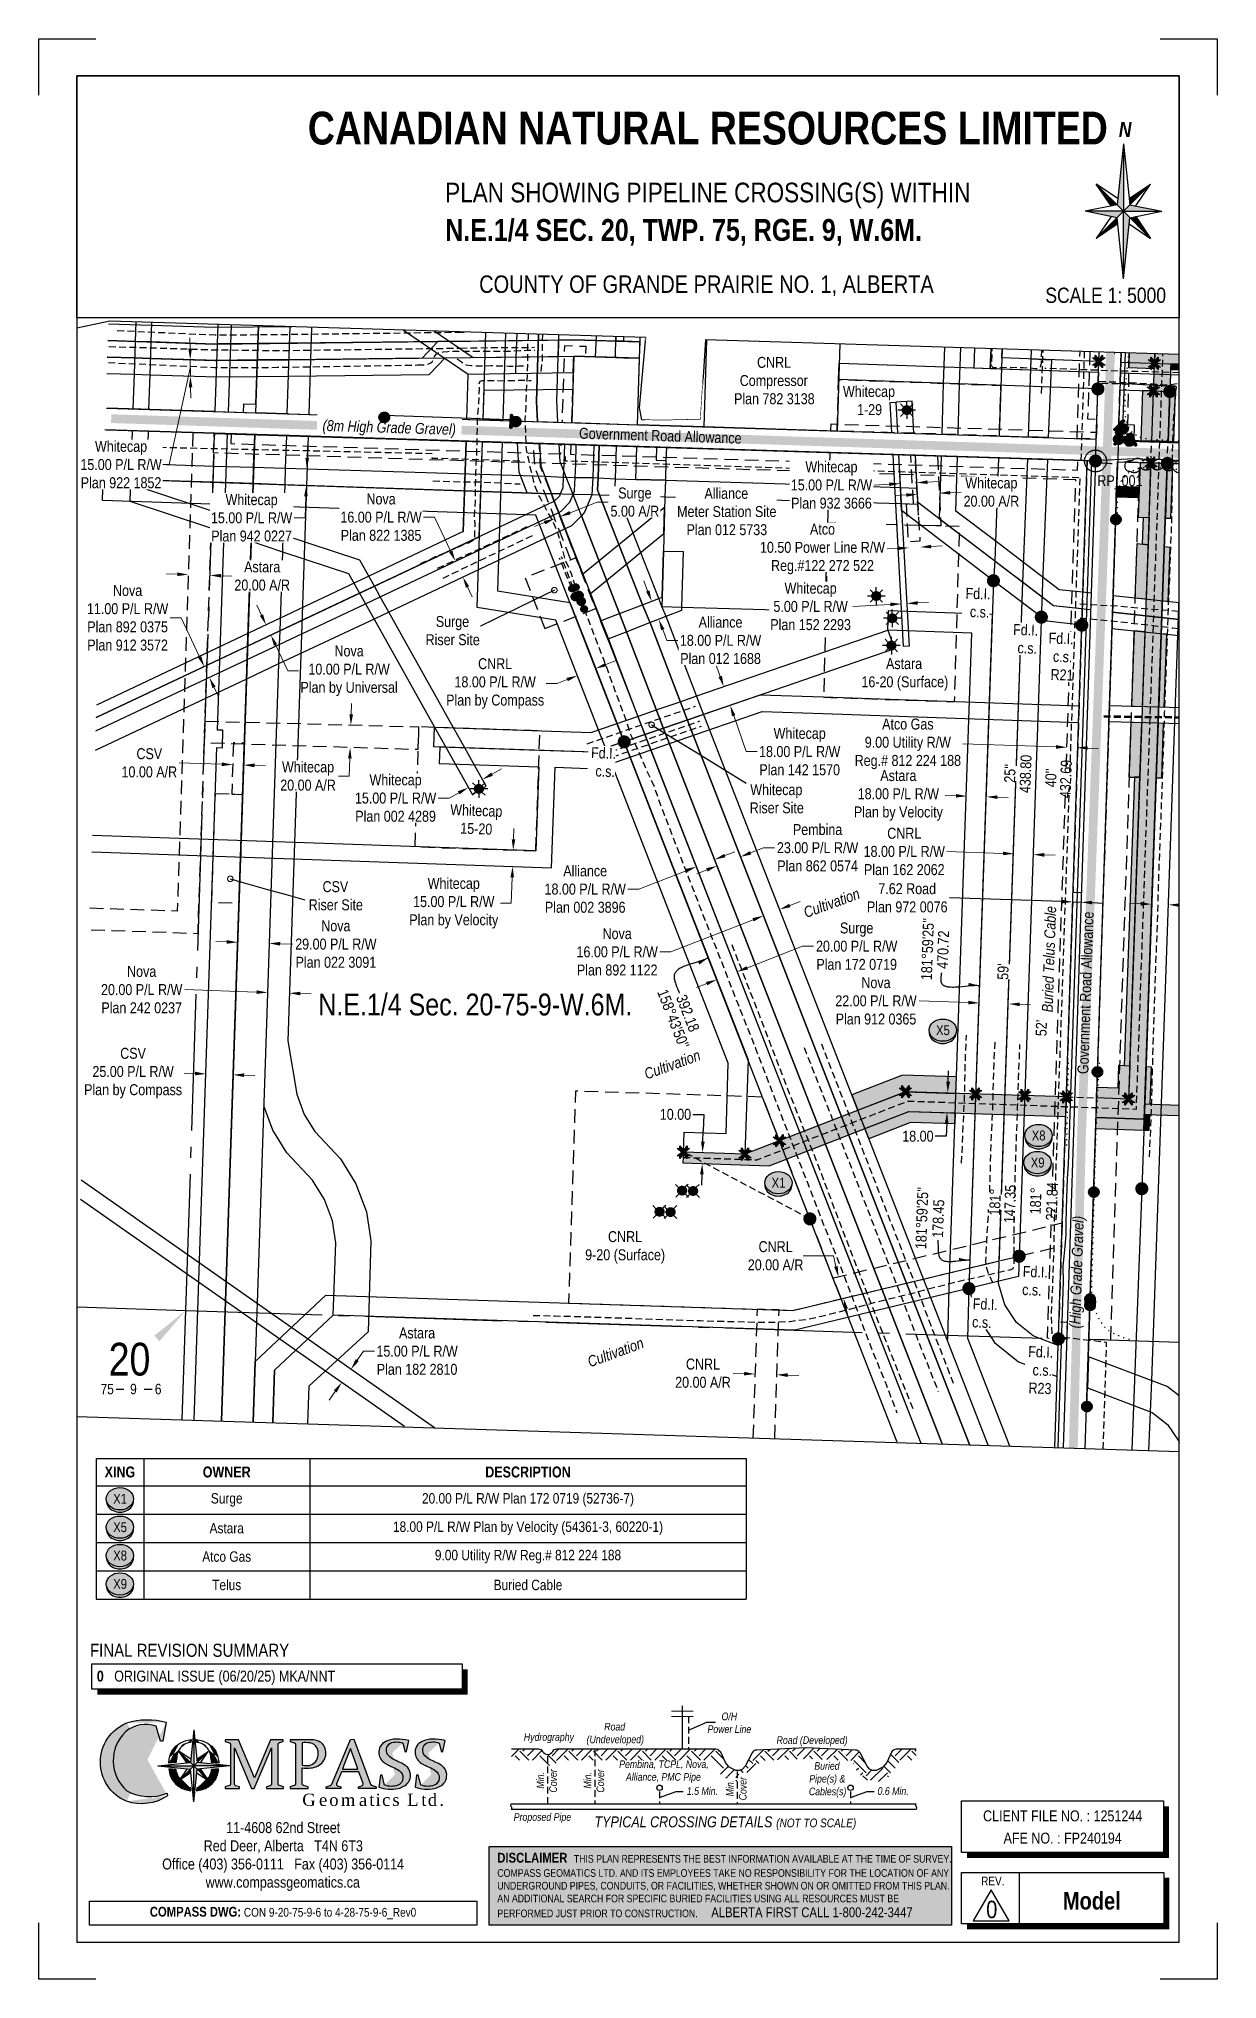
# Paper-space layout 'XING DWG #1' of a CAD drawing. Extents: x -2321 to -1242, y 0 to 1778.
# The model-space entities are those that its viewports show. They can reach past a viewport. Long polylines and large blocks are cut down to what shows.
import ezdxf
from ezdxf.enums import TextEntityAlignment as Align

# ---------------------------------------------------------------- set-up
doc = ezdxf.new("R2010")
doc.units = 0
doc.header["$LTSCALE"] = 5
doc.header["$PDMODE"] = 34
doc.header["$PDSIZE"] = 0.03
for name, pattern in [('0', [1, 1, 0]), ('foc-ACCESSROAD', [3.75, 2.5, -1.25]), ('foc-FLOWLINE', [3.75, 2.5, -1.25]), ('foc-QUARTERLINE', [33, 25, -3, 2, -3]), ('foc-TIELINE', [1.875, 1.25, -0.625]), ('foc-TOPO', [1, 0.2, -0.8]), ('POWERLINE5', [7.8, 2.4, -0.6, 0.6, -0.6, 0.6, -0.6, 2.4]), ('UG_PIPE', [1.875, 1.25, -0.625])]:
    doc.linetypes.add(name, pattern=pattern)
doc.layers.get('Defpoints').update_dxf_attribs({"color": 9})
for name, color, linetype in [('10', 1, 'Continuous'), ('35', 37, 'Continuous'), ('9', 3, 'Continuous'), ('AS-FENCE', 48, 'foc-FENCE'), ('AS-PIPE-UG', 44, 'UG_PIPE'), ('AS-POWER', 104, 'foc-POWER'), ('AS-POWER-EXISTING', 72, 'POWERLINE5'), ('AS-POWER-EXISTING-ANC', 72, 'Continuous'), ('AS-ROADS', 254, 'Continuous'), ('AS-SYMBOL', 7, 'Continuous'), ('AS-TELEPHONE', 224, 'foc-TEL'), ('AS-TELEPHONE-T', 224, 'Continuous'), ('AS-TELUS', 224, 'foc-TEL'), ('C-AR', 13, 'foc-ACCESSROAD'), ('C-RW', 13, 'Continuous'), ('C-SYMBOL', 7, 'Continuous'), ('C-WS', 13, 'foc-ACCESSROAD'), ('C-WS-S', 8, 'Continuous'), ('CG-BORDER', 2, 'Continuous'), ('CG-LOGO', 7, 'Continuous'), ('CG-NORTH', 7, 'Continuous'), ('CG-NOTES', 7, 'Continuous'), ('F-AR', 190, 'foc-ACCESSROAD'), ('F-EZE', 190, 'foc-FLOWLINE'), ('F-RW', 190, 'Continuous'), ('F-WS', 190, 'foc-ACCESSROAD'), ('F-WS-S', 8, 'Continuous'), ('L-BD', 7, 'Continuous'), ('L-MON', 1, 'Continuous'), ('L-MON-T', 1, 'Continuous'), ('L-QSEC', 8, 'foc-QUARTERLINE'), ('L-ROAD-T', 7, 'Continuous'), ('L-SEC', 7, 'Continuous'), ('L-SECLBL', 7, 'Continuous'), ('L-TIE', 7, 'foc-TIELINE'), ('L-TITLEDB', 4, 'Continuous'), ('L-TITLEDB-T', 4, 'Continuous'), ('P-CROSSINGS', 250, 'Continuous'), ('P-IOP1', 10, 'Continuous'), ('P-IOP1-H', 21, 'Continuous'), ('P-IOP2', 10, 'Continuous'), ('P-IOP2-H', 21, 'Continuous'), ('P-IOP3', 10, 'Continuous'), ('P-IOP3-H', 21, 'Continuous'), ('P-LTO', 14, 'Continuous'), ('P-PROPOSED', 10, 'Continuous'), ('P-PROPOSED-H', 21, 'Continuous'), ('P-TEMP-BLUE', 146, 'Continuous'), ('P-TEMP-BLUE2', 146, 'Continuous'), ('P-TEMP-BLUE3', 146, 'Continuous'), ('P-TXT', 4, 'Continuous'), ('S-1', 1, 'Continuous'), ('S-2', 2, 'Continuous'), ('T-BUSH', 110, '0'), ('T-GENERAL', 48, 'foc-TOPO'), ('T-TIE', 201, 'foc-TIELINE')]:
    doc.layers.add(name, color=color, linetype=linetype)
for name, color, linetype, lineweight in [('AS-GENERAL', 48, 'Continuous', 18), ('C-AR-T', 13, 'Continuous', 9), ('C-RW-T', 13, 'Continuous', 9), ('C-WS-T', 13, 'Continuous', 9), ('F-AR-T', 190, 'Continuous', 9), ('F-EZE-T', 190, 'Continuous', 9), ('F-RW-T', 190, 'Continuous', 9), ('F-WS-T', 190, 'Continuous', 9), ('T-TEXT', 48, 'Continuous', 18)]:
    doc.layers.add(name, color=color, linetype=linetype, lineweight=lineweight)
for name, color, linetype, true_color in [('AS-PIPE-AG', 7, 'Continuous', 0x7d00fa), ('P-TEMP-BLUE-H', 7, 'Continuous', 0x99e6ff), ('P-TEMP-BLUE-H2', 7, 'Continuous', 0x99e6ff), ('P-TEMP-BLUE-H3', 7, 'Continuous', 0x99e6ff)]:
    doc.layers.add(name, color=color, linetype=linetype, true_color=true_color)
doc.styles.add('100L', font='ARIALN.TTF', dxfattribs={"height": 11})
doc.styles.add('175L', font='ARIALN.TTF', dxfattribs={"height": 20})
doc.styles.add('80', font='ARIALN.TTF', dxfattribs={"height": 10})
doc.styles.add('80CG', font='ARIALN.TTF', dxfattribs={"height": 10})
doc.styles.add('80L', font='ARIALN.TTF', dxfattribs={"height": 10})
doc.styles.add('80LS', font='ARIALNI.TTF', dxfattribs={"height": 10})
doc.styles.add('Crossing', font='ARIALN.TTF', dxfattribs={"height": 10})
doc.styles.add('foc-LtypeFont', font='ARIALN.TTF', dxfattribs={"height": 7.35})
doc.styles.add('SIMPLEX', font='ARIALN.TTF')
doc.styles.get("Standard").update_dxf_attribs({"font": 'ARIALN.TTF'})
doc.linetypes.add('foc-FENCE', pattern='A,10,-1,["X",foc-LtypeFont,S=0.2,R=0,X=-0.625,Y=-0.75],-1.24', length=12.24)
doc.linetypes.add('foc-POWER', pattern='A,6,-1,["P",foc-LtypeFont,S=0.2,R=0,X=-0.625,Y=-0.75],-1.24,4', length=12.24)
doc.linetypes.add('foc-POWER-NOLINE', pattern='A,0,-4,["P",foc-LtypeFont,S=0.2,R=0,X=-0.625,Y=-0.75],-8.24', length=12.24)
doc.linetypes.add('foc-TEL', pattern='A,2,-1,["T",foc-LtypeFont,S=0.2,R=0,X=-0.425,Y=-0.75],-1.24,8', length=12.24)
doc.linetypes.add('foc-TEL-NOLINE', pattern='A,0,-2,["T",foc-LtypeFont,S=0.2,R=0,X=-0.425,Y=-0.75],-10.24', length=12.24)
doc.dimstyles.new('Compass 5 000', dxfattribs={"dimscale": 5, "dimtxt": 9, "dimasz": 2, "dimexe": 0.2, "dimexo": 0.0625, "dimgap": 0.5, "dimtad": 0, "dimtih": 1, "dimtoh": 1, "dimzin": 0, "dimdsep": 46, "dimtxsty": '80CG', "dimcen": 0.1, "dimse1": 1, "dimse2": 1, "dimclrd": 256, "dimclrt": 256, "dimaunit": 1, "dimadec": 4, "dimazin": 0, "dimtfac": 0.06, "dimtofl": 0, "dimtmove": 0, "dimatfit": 1, "dimfxl": 0.2, "dimtolj": 1, "dimtzin": 0, "dimlwd": -1, "dimarcsym": 0})

psp = doc.layouts.new('XING DWG #1')

# ---------------------------------------------------------------- texts
at = {"style": '80L'}
for s, width, gutter_width, insert, char_height, attachment_point in [('\\pi1.5103;{\\fArial Narrow|b1|i0|c0|p34;\\H3.3333x;\\C14;CANADIAN NATURAL RESOURCES LIMITED}\\P\\pi366.3;\\P\\pi127.37;{\\H2x;PLAN SHOWING PIPELINE CROSSING(S) WITHIN\\P\\pi365.98;\\H0.11111x; \\P\\pi149.55;\\fArial Narrow|b1|i0|c0|p34;\\H9.9999x;N.E.1/4 SEC. 20, TWP. 75, RGE. 9, W.6M.}\\P\\pi366.3;\\P\\pi365.98;{\\H0.22222x; \\P\\pi158.45;\\H8.0001x;COUNTY OF GRANDE PRAIRIE NO. 1, ALBERTA}', 732.59, 45, (-2076.3, 1711.2), 9, 1), ('SCALE 1: 5000', 109.905, 50, (-1288.6, 1550), 14, 3)]:
    psp.add_mtext_dynamic_manual_height_columns(s, width=width, gutter_width=gutter_width, heights=[0], dxfattribs=dict(at, insert=insert, char_height=char_height, attachment_point=attachment_point))
at = {"layer": 'CG-NOTES', "attachment_point": 1, "style": '80'}
for s, insert, char_height, width in [('\\pi77.332;11-4608 62nd Street\\P\\pi56.725;Red Deer, Alberta   T4N 6T3\\P\\pi18.673;Office (403) 356-0111   Fax (403) 356-0114\\P\\pi58.505;www.compassgeomatics.ca', (-2226.9, 143.9), 10, 257.83), ('\\pi53.666;{\\fArial Narrow|b1|i0|c0|p34;\\H1.125x;\\C14;COMPASS DWG:} CON 9-20-75-9-6 to 4-28-75-9-6_Rev0', (-2273.2, 66.3), 8, 350.451)]:
    psp.add_mtext(s, dxfattribs=dict(at, insert=insert, char_height=char_height, width=width))

msp = doc.modelspace()

# ---------------------------------------------------------------- texts
at = {"layer": '35', "color": 3, "style": '80'}
msp.add_attdef('RP_001', (351958.053, 6155074.912), 'RP', height=9.9974, dxfattribs=at)
at = {"layer": 'C-RW-T', "insert": (351624.709, 6155193.292), "char_height": 9.99496, "attachment_point": 1, "style": '80L'}
msp.add_mtext_dynamic_manual_height_columns('\\pi21.656;CNRL\\P\\pi5.767;Compressor\\P\\pi0.51725;Plan 782 3138', width=73.49454, gutter_width=50.012, heights=[0], dxfattribs=at)
at = {"layer": 'C-SYMBOL', "color": 3, "style": '175L'}
msp.add_text('N.E.1/4 Sec. 20-75-9-W.6M.', height=19.99487, dxfattribs=at).set_placement((351388.204, 6154583.879), align=Align.BOTTOM_CENTER)
at = {"layer": 'F-WS-T', "char_height": 9.99496, "attachment_point": 1, "style": '80L'}
for s, width, gutter_width, insert in [('\\pi0.14613;Whitecap\\P\\pi13.114;1-29', 47.39674, 50.012, (351724.874, 6155166.666)), ('\\pi15.965;Whitecap\\P\\pi15.392;Riser Site', 79.03367, 50.025, (351624.172, 6154801.793))]:
    msp.add_mtext_dynamic_manual_height_columns(s, width=width, gutter_width=gutter_width, heights=[0], dxfattribs=dict(at, insert=insert))
at = {"layer": 'L-BD', "style": '80L'}
for s, height, p in [("158°43'50''", 9.99743, (351569.658, 6154586.753)), ('392.18', 9.9974, (351582.934, 6154591.921))]:
    msp.add_text(s, height=height, rotation=291.2692, dxfattribs=at).set_placement(p, align=Align.MIDDLE)
at = {"layer": 'L-ROAD-T', "style": '80L'}
msp.add_text('Government Road Allowance', height=9.9948, rotation=358.208674, dxfattribs=at).set_placement((351557.694, 6155121.092), align=Align.MIDDLE_CENTER)
at = {"layer": 'T-TEXT', "style": '80LS'}
for p in [(351568.652, 6154544.946), (351516.716, 6154281.228)]:
    msp.add_text('Cultivation', height=9.99496, rotation=20, dxfattribs=at).set_placement(p, align=Align.MIDDLE_CENTER)

# ---------------------------------------------------------------- blocks, each defined once
blk = doc.blocks.new('cg-north')
at = {"linetype": 'Continuous'}
for points in [[(-0.3, 62), (-6.2, 6), (-0.3, 0.1)], [(-25.2, 25), (-11.6, 4.9), (-6.2, 6)], [(24.6, 25), (5, 11.8), (5.6, 6)], [(-0.3, 0.1), (-35.5, 0.1), (-6.2, -5.8)], [(5.6, 6), (-0.3, 0.1), (34.9, 0.1)], [(5.6, -5.8), (-0.3, 0.1), (-0.3, -61.7)], [(-5.6, -11.5), (-6.2, -5.8), (-25.2, -24.8)], [(11, -4.7), (5.6, -5.8), (24.6, -24.8)]]:
    blk.add_hatch(color=14, dxfattribs=at).paths.add_polyline_path(points)
at = {"color": 14, "linetype": 'Continuous'}
for p, q in [((-0.3, 62), (-6.2, 6)), ((-0.3, 62), (-0.3, 0.1)), ((-0.3, 62), (5.6, 6)), ((-0.3, 0.1), (-25.2, 25)), ((-11.6, 4.9), (-25.2, 25)), ((-5.6, 11.8), (-25.2, 25)), ((-0.3, 0.1), (24.6, 25)), ((5, 11.8), (24.6, 25)), ((11, 4.9), (24.6, 25)), ((-6.2, 6), (-35.5, 0.1)), ((-0.3, 0.1), (-35.5, 0.1)), ((-6.2, -5.8), (-35.5, 0.1)), ((-0.3, 0.1), (-25.2, -24.8)), ((-0.3, 0.1), (24.6, -24.8)), ((-0.3, -61.7), (-0.3, 0.1)), ((-0.3, 0.1), (34.9, 0.1)), ((5.6, 6), (34.9, 0.1)), ((5.6, -5.8), (34.9, 0.1)), ((-11.6, -4.7), (-25.2, -24.8)), ((-5.6, -11.5), (-25.2, -24.8)), ((-0.3, -61.7), (-6.2, -5.8)), ((-0.3, -61.7), (5.6, -5.8)), ((5, -11.5), (24.6, -24.8)), ((10.9, -4.5), (11, -4.7)), ((11, -4.7), (24.6, -24.8))]:
    blk.add_line(p, q, dxfattribs=at)
at = {"color": 14, "linetype": 'Continuous', "insert": (-10.2, 82), "char_height": 14, "width": 22.782, "attachment_point": 1, "style": '80CG'}
blk.add_mtext('\\pi5.6372;{\\fArial Narrow|b1|i1|c0|p34;N}', dxfattribs=at)
blk = doc.blocks.new('*U482')
at = {"layer": 'Defpoints'}
for p, q in [((0, 1778), (52.2, 1778)), ((0, 1726.5), (0, 1778)), ((1027.2, 1778), (1079.5, 1778)), ((1079.5, 1778), (1079.5, 1726.5)), ((0, 0), (0, 51.5)), ((1079.5, 51.5), (1079.5, 0)), ((52.2, 0), (0, 0)), ((1079.5, 0), (1027.2, 0))]:
    blk.add_line(p, q, dxfattribs=at)
at = {"layer": 'S-1'}
for p, q in [((0, 1778), (0, 1778)), ((1079.5, 1778), (1079.5, 1778)), ((0, 0), (0, 0)), ((1079.5, 0), (1079.5, 0))]:
    blk.add_line(p, q, dxfattribs=at)
at = {"layer": 'S-2'}
blk.add_lwpolyline([(34.7, 34), (1044.7, 34), (1044.7, 1744), (34.7, 1744)], close=True, dxfattribs=at)
at = {"style": '80', "flags": 1}
blk.add_attdef('PAGENUMBER', (52.2, 51.5), '', height=10, rotation=90, dxfattribs=at)
blk = doc.blocks.new('c_logo')
h = blk.add_hatch(color=256)
edge = h.paths.add_edge_path()
edge.add_arc((-141.8, -18.9), 63, 74.1661, 107.5113, ccw=False)
edge.add_line((-124.6, 41.7), (-127.8, 24.4))
edge.add_line((-127.8, 24.4), (-129.9, 24.3))
edge.add_line((-129.9, 24.3), (-133.7, 38))
edge.add_arc((-143.5, 10.5), 29.1, 70.3832, 129.1598)
edge.add_arc((-136.2, 6.6), 36.9, 134.0613, 228.3206)
edge.add_arc((-139.8, 16.8), 43.2, 241.0325, 291.7344)
edge.add_line((-123.8, -23.3), (-123.3, -25.7))
edge.add_arc((-147.3, 10.4), 43.4, 251.5179, 303.5841, ccw=False)
edge.add_arc((-146.1, 5.2), 38.8, 112.1026, 247.4698, ccw=False)
h = blk.add_hatch(color=256)
edge = h.paths.add_edge_path()
edge.add_arc((-89, 1.8), 33.4, 166.6682, 175.6601, ccw=False)
edge.add_arc((-102.3, 5.6), 19.6, 121.6531, 168.6953, ccw=False)
edge.add_arc((-99.6, 0.9), 25, 95.0736, 121.1383, ccw=False)
edge.add_line((-101.8, 25.8), (-102.1, 23.3))
edge.add_arc((-99.9, 6.4), 17.1, 97.444, 127.0912)
edge.add_arc((-98.7, 8.4), 16.4, 134.7148, 171.0442)
edge.add_arc((-73.8, 3.2), 41.8, 169.3159, 177.5034)
edge.add_line((-115.5, 5), (-122.3, 4.3))
at = {"linetype": 'Continuous'}
for points in [[(-99.4, 34.7), (-102.5, 4.9), (-99.4, 1.7)], [(-99.4, 1.7), (-132.4, 1.7), (-102.5, -1.4)], [(-112.7, 15), (-105.6, 4.5), (-102.5, 4.9)], [(-96.3, 4.9), (-99.4, 1.7), (-66.4, 1.7)], [(-96.3, -1.4), (-99.4, 1.7), (-99.4, -31.3)], [(-86.1, 15), (-96.6, 7.9), (-96.3, 4.9)], [(-102.2, -4.5), (-102.5, -1.4), (-112.7, -11.6)], [(-93.2, -1.1), (-96.3, -1.4), (-86.1, -11.6)]]:
    blk.add_hatch(color=14, dxfattribs=at).paths.add_polyline_path(points)
h = blk.add_hatch(color=256)
edge = h.paths.add_edge_path()
edge.add_arc((-99.1, 0.9), 25, 58.8617, 85.0803, ccw=False)
edge.add_arc((-96.4, 5.6), 19.6, 11.3047, 58.3469, ccw=False)
edge.add_arc((-109.7, 1.8), 33.4, 4.3278, 13.3318, ccw=False)
edge.add_line((-76.4, 4.3), (-83.2, 5))
edge.add_arc((-124.9, 3.2), 41.8, 2.487, 10.6841)
edge.add_arc((-100.1, 8.4), 16.4, 8.9558, 45.2852)
edge.add_arc((-98.8, 6.4), 17.1, 52.9088, 82.7833)
edge.add_line((-96.7, 23.3), (-97, 25.8))
h = blk.add_hatch(color=256)
edge = h.paths.add_edge_path()
edge.add_line((-48.6, 2.5), (-58.3, 25.6))
edge.add_line((-58.3, 25.6), (-70.6, 25.6))
edge.add_line((-70.6, 25.6), (-70.6, 24.2))
edge.add_line((-70.6, 24.2), (-66.8, 23))
edge.add_arc((-67.2, 21.6), 1.5, 0, 72.6157, ccw=False)
edge.add_line((-65.7, 21.6), (-65.7, 2.5))
edge.add_line((-65.7, 2.5), (-65.7, -14.9))
edge.add_arc((-67.2, -14.9), 1.5, -73.424, 0, ccw=False)
edge.add_line((-66.8, -16.3), (-70.5, -17.4))
edge.add_line((-70.5, -17.4), (-70.5, -18.9))
edge.add_line((-70.5, -18.9), (-57.6, -18.9))
edge.add_line((-57.6, -18.9), (-57.6, -17.5))
edge.add_line((-57.6, -17.5), (-61.1, -16.4))
edge.add_arc((-60.6, -15), 1.5, 180, 252.4646, ccw=False)
edge.add_line((-62.1, -15), (-62.1, 2.5))
edge.add_line((-62.1, 2.5), (-62.1, 18.4))
edge.add_line((-62.1, 18.4), (-46.4, -18.9))
edge.add_line((-46.4, -18.9), (-44.1, -18.9))
edge.add_line((-44.1, -18.9), (-35, 2.5))
edge.add_line((-35, 2.5), (-28.3, 18.3))
edge.add_line((-28.3, 18.3), (-28.3, 2.5))
edge.add_line((-28.3, 2.5), (-28.3, -15))
edge.add_arc((-29.8, -15), 1.5, -73.424, 0, ccw=False)
edge.add_line((-29.4, -16.4), (-32.7, -17.4))
edge.add_line((-32.7, -17.4), (-32.7, -18.9))
edge.add_line((-32.7, -18.9), (-17.3, -18.9))
edge.add_line((-17.3, -18.9), (-17.3, -17.5))
edge.add_line((-17.3, -17.5), (-21, -16.3))
edge.add_arc((-20.5, -14.9), 1.5, 180, 252.4646, ccw=False)
edge.add_line((-22, -14.9), (-22, 2.5))
edge.add_line((-22, 2.5), (-22, 21.7))
edge.add_arc((-20.5, 21.7), 1.5, 107.3843, 180, ccw=False)
edge.add_line((-21, 23.1), (-17.4, 24.2))
edge.add_line((-17.4, 24.2), (-17.4, 25.6))
edge.add_line((-17.4, 25.6), (-29.1, 25.6))
edge.add_line((-29.1, 25.6), (-38.8, 2.5))
edge.add_line((-38.8, 2.5), (-43.7, -9.1))
edge.add_line((-43.7, -9.1), (-48.6, 2.5))
h = blk.add_hatch(color=256)
h.paths.add_polyline_path([(7.6, 25.6), (-11.1, 25.6), (-11.1, 24.2), (-7.3, 23, -0.326805), (-6.3, 21.6), (-6.3, -14.9, -0.331803), (-7.4, -16.3), (-11.1, -17.4), (-11.1, -18.9), (5.3, -18.9), (5.3, -17.5), (1, -16.2, -0.327162), (0, -14.7), (0, 0, 0.135693), (12.6, 1, 0.518306), (18.8, 21.8, 0.201798)])
h.paths.add_polyline_path([(0, 22.9, -0.05909), (7.3, 22.8, -0.236459), (13.3, 18.7, -0.297964), (11.9, 5.1, -0.269959), (0.5, 2.5, -0.011455), (0, 2.6)], flags=16)
h = blk.add_hatch(color=256)
h.paths.add_polyline_path([(47.4, 26.1), (44.1, 25.8), (34.4, 2.5), (27.1, -15, -0.225541), (25.7, -16.2), (21.8, -17.4), (21.8, -18.9), (34.7, -18.9), (35.3, -18.9), (35.3, -17.5), (32.4, -16.6, -0.43446), (31.4, -14.6), (35.8, -3.6), (51.8, -3.6), (55.7, -14.5, -0.430441), (54.7, -16.5), (51.5, -17.4), (51.5, -18.9), (67.8, -18.9), (67.8, -17.5), (63.9, -16.3, -0.232291), (62.4, -14.9), (56.1, 2.5)])
h.paths.add_polyline_path([(44.1, 17.7), (49.6, 2.5), (50.9, -1.1), (36.8, -1.1), (38.2, 2.5)], flags=16)
h = blk.add_hatch(color=256)
edge = h.paths.add_edge_path()
edge.add_arc((103.3, 50.8), 54.1, 243.1997, 248.1345)
edge.add_arc((69.9, -30.2), 33.5, 55.7647, 66.7239, ccw=False)
edge.add_arc((84.5, -9), 7.7, -65.6478, 57.1428, ccw=False)
edge.add_arc((81.8, 0.7), 17.7, 248.3428, 289.4425, ccw=False)
edge.add_line((75.3, -15.8), (73.1, -6.7))
edge.add_line((73.1, -6.7), (71.7, -6.9))
edge.add_line((71.7, -6.9), (70.1, -17.8))
edge.add_arc((81.2, 14.2), 33.9, 250.8905, 281.4155)
edge.add_arc((84.6, -3.1), 16.2, 281.7683, 321.9948)
edge.add_arc((87.3, -7), 11.8, 328.8789, 398.35)
edge.add_arc((79.7, -17.6), 24.7, 46.7096, 54.4302)
edge.add_arc((79.7, -17.6), 24.7, 54.4302, 70.3091)
edge.add_arc((139.4, 119.6), 125, 243.6166, 245.7228, ccw=False)
edge.add_arc((89.5, 20.6), 14.2, 223.2297, 246.3738, ccw=False)
edge.add_arc((84.7, 16.1), 7.62, 121.2723, 223.353, ccw=False)
edge.add_arc((86.6, 7.5), 16.2, 69.6826, 111.1397, ccw=False)
edge.add_line((92.2, 22.7), (94.3, 14.7))
edge.add_line((94.3, 14.7), (95.6, 14.9))
edge.add_line((95.6, 14.9), (97.6, 24.9))
edge.add_arc((87.2, -14.4), 40.7, 75.2956, 91.6843)
edge.add_arc((86, 5.6), 20.7, 89.7518, 117.221)
edge.add_arc((80.5, 14.4), 10.4, 112.8657, 186.9967)
edge.add_arc((81.9, 14.2), 11.8, 185.0082, 240.0685)
edge.add_arc((103.3, 50.8), 54.1, 239.829, 243.1997)
h = blk.add_hatch(color=256)
edge = h.paths.add_edge_path()
edge.add_arc((136.5, 50.8), 54.1, 243.1997, 248.1345)
edge.add_arc((103.1, -30.2), 33.5, 55.7647, 66.7239, ccw=False)
edge.add_arc((117.7, -9), 7.7, -65.6478, 57.1428, ccw=False)
edge.add_arc((115, 0.7), 17.7, 248.3428, 289.4425, ccw=False)
edge.add_line((108.5, -15.8), (106.3, -6.7))
edge.add_line((106.3, -6.7), (104.8, -6.9))
edge.add_line((104.8, -6.9), (103.3, -17.8))
edge.add_arc((114.4, 14.2), 33.9, 250.8905, 281.4155)
edge.add_arc((117.8, -3.1), 16.2, 281.7683, 321.9948)
edge.add_arc((120.5, -7), 11.8, 328.8789, 398.35)
edge.add_arc((112.8, -17.6), 24.7, 46.7096, 54.4302)
edge.add_arc((112.8, -17.6), 24.7, 54.4302, 70.3091)
edge.add_arc((172.5, 119.6), 125, 243.6166, 245.7228, ccw=False)
edge.add_arc((122.7, 20.6), 14.2, 223.2297, 246.3738, ccw=False)
edge.add_arc((117.9, 16.1), 7.62, 121.2723, 223.353, ccw=False)
edge.add_arc((119.8, 7.5), 16.2, 69.6826, 111.1397, ccw=False)
edge.add_line((125.4, 22.7), (127.5, 14.7))
edge.add_line((127.5, 14.7), (128.8, 14.9))
edge.add_line((128.8, 14.9), (130.8, 24.9))
edge.add_arc((120.4, -14.4), 40.7, 75.2956, 91.6843)
edge.add_arc((119.2, 5.6), 20.7, 89.7518, 117.221)
edge.add_arc((113.7, 14.4), 10.4, 112.8657, 186.9967)
edge.add_arc((115.1, 14.2), 11.8, 185.0082, 240.0685)
edge.add_arc((136.5, 50.8), 54.1, 239.829, 243.1997)
h = blk.add_hatch(color=256)
edge = h.paths.add_edge_path()
edge.add_arc((-89, 3), 33.4, 186.7164, 193.3318)
edge.add_arc((-102.3, -0.8), 19.6, 191.3047, 238.3469)
edge.add_arc((-99.6, 3.9), 25, 238.8617, 264.5936)
edge.add_line((-102, -21), (-102.2, -18.5))
edge.add_arc((-99.9, -1.6), 17.1, 232.9088, 262.0641, ccw=False)
edge.add_arc((-98.7, -3.6), 16.4, 188.9558, 225.2852, ccw=False)
edge.add_arc((-73.8, 1.6), 41.8, 184.3813, 190.6841, ccw=False)
edge.add_line((-115.5, -1.6), (-122.2, -0.9))
h = blk.add_hatch(color=256)
edge = h.paths.add_edge_path()
edge.add_arc((-124.9, 1.6), 41.8, 349.3159, 355.6284, ccw=False)
edge.add_arc((-100.1, -3.6), 16.4, 314.7148, 351.0442, ccw=False)
edge.add_arc((-98.8, -1.6), 17.1, 277.7082, 307.0912, ccw=False)
edge.add_line((-96.5, -18.5), (-96.8, -21))
edge.add_arc((-99.1, 3.9), 25, 275.2524, 301.1383)
edge.add_arc((-96.4, -0.8), 19.6, 301.6531, 348.6953)
edge.add_arc((-109.7, 3), 33.4, 346.6682, 353.2958)
edge.add_line((-76.6, -0.9), (-83.3, -1.6))
at = {"color": 14, "linetype": 'Continuous'}
for p, q in [((-99.4, 34.7), (-102.5, 4.9)), ((-99.4, 34.7), (-99.4, 1.7)), ((-99.4, 34.7), (-96.3, 4.9)), ((-132.4, 1.7), (-102.5, 4.9)), ((-132.4, 1.7), (-102.5, -1.4)), ((-132.4, 1.7), (-99.4, 1.7)), ((-99.4, 1.7), (-112.7, 15)), ((-105.6, 4.5), (-112.7, 15)), ((-102.2, 7.9), (-112.7, 15)), ((-99.4, 1.7), (-112.7, -11.6)), ((-99.4, 1.7), (-86.1, 15)), ((-66.4, 1.7), (-99.4, 1.7)), ((-99.4, 1.7), (-86.1, -11.6)), ((-99.4, -31.3), (-99.4, 1.7)), ((-96.6, 7.9), (-86.1, 15)), ((-66.4, 1.7), (-96.3, 4.9)), ((-66.4, 1.7), (-96.3, -1.4)), ((-93.2, 4.5), (-86.1, 15)), ((-105.6, -1.1), (-112.7, -11.6)), ((-102.2, -4.5), (-112.7, -11.6)), ((-99.4, -31.3), (-102.5, -1.4)), ((-99.4, -31.3), (-96.3, -1.4)), ((-96.6, -4.5), (-86.1, -11.6)), ((-93.2, -1.1), (-86.1, -11.6))]:
    blk.add_line(p, q, dxfattribs=at)
at = {"flags": 128}
for points in [[(-160.8, 41.1, -0.146532), (-124.6, 41.7), (-127.8, 24.4), (-129.9, 24.3), (-133.7, 38, 0.262236), (-161.9, 33.1, 0.436158), (-160.8, -21, 0.22491), (-123.8, -23.3), (-123.3, -25.7, -0.231173), (-161, -30.7, -0.670499)], [(-122.3, 4.3, -0.039254), (-121.5, 9.5, -0.208192), (-112.6, 22.3, -0.114221), (-101.8, 25.8), (-102.1, 23.3, 0.130087), (-110.2, 20, 0.159858), (-114.8, 10.9, 0.03574), (-115.5, 5)], [(-97, 25.8, -0.114902), (-86.2, 22.3, -0.208192), (-77.2, 9.5, -0.039307), (-76.4, 4.3), (-83.2, 5, 0.035782), (-83.9, 10.9, 0.159858), (-88.5, 20, 0.131095), (-96.7, 23.3)], [(-48.6, 2.5), (-58.3, 25.6), (-70.6, 25.6), (-70.6, 24.2), (-66.8, 23, -0.327892), (-65.7, 21.6), (-65.7, 2.5), (-65.7, -14.9, -0.331803), (-66.8, -16.3), (-70.5, -17.4), (-70.5, -18.9), (-57.6, -18.9), (-57.6, -17.5), (-61.1, -16.4, -0.327162), (-62.1, -15), (-62.1, 2.5), (-62.1, 18.4), (-46.4, -18.9), (-44.1, -18.9), (-35, 2.5), (-28.3, 18.3), (-28.3, 2.5), (-28.3, -15, -0.331803), (-29.4, -16.4), (-32.7, -17.4), (-32.7, -18.9), (-17.3, -18.9), (-17.3, -17.5), (-21, -16.3, -0.327162), (-22, -14.9), (-22, 2.5), (-22, 21.7, -0.327892), (-21, 23.1), (-17.4, 24.2), (-17.4, 25.6), (-29.1, 25.6), (-38.8, 2.5), (-43.7, -9.1)], [(78.9, 2.5, 0.021535), (83.1, 0.5, -0.047855), (88.7, -2.5, -0.593701), (87.7, -16, -0.181278), (75.3, -15.8), (73.1, -6.7), (71.7, -6.9), (70.1, -17.8, 0.133984), (87.9, -19, 0.177346), (97.4, -13.1, 0.312763), (96.6, 0.4, 0.0337), (94, 2.5, 0.069396), (88, 5.6, -0.00919), (83.8, 7.6, -0.10133), (79.2, 10.9, -0.477408), (80.8, 22.6, -0.18289), (92.2, 22.7), (94.3, 14.7), (95.6, 14.9), (97.6, 24.9, 0.071631), (86.1, 26.3, 0.120434), (76.5, 24, 0.335231), (70.2, 13.1, 0.244978), (76.1, 4, 0.014709)], [(112.1, 2.5, 0.021535), (116.3, 0.5, -0.047855), (121.9, -2.5, -0.593701), (120.9, -16, -0.181278), (108.5, -15.8), (106.3, -6.7), (104.8, -6.9), (103.3, -17.8, 0.133984), (121.1, -19, 0.177346), (130.6, -13.1, 0.312763), (129.8, 0.4, 0.0337), (127.2, 2.5, 0.069396), (121.2, 5.6, -0.00919), (117, 7.6, -0.10133), (112.4, 10.9, -0.477408), (113.9, 22.6, -0.18289), (125.4, 22.7), (127.5, 14.7), (128.8, 14.9), (130.8, 24.9, 0.071631), (119.2, 26.3, 0.120434), (109.7, 24, 0.335231), (103.4, 13.1, 0.244978), (109.3, 4, 0.014709)], [(-122.2, -0.9, 0.028873), (-121.5, -4.7, 0.208192), (-112.6, -17.5, 0.11275), (-102, -21), (-102.2, -18.5, -0.127905), (-110.2, -15.2, -0.159858), (-114.8, -6.1, -0.027508), (-115.5, -1.6)], [(-83.3, -1.6, -0.02755), (-83.9, -6.1, -0.159858), (-88.5, -15.2, -0.128915), (-96.5, -18.5), (-96.8, -21, 0.113431), (-86.2, -17.5, 0.208192), (-77.2, -4.7, 0.028926), (-76.6, -0.9)]]:
    blk.add_lwpolyline(points, format="xyb", close=True, dxfattribs=at)
for points in [[(-11.1, -18.9), (5.3, -18.9), (5.3, -17.5), (1, -16.2, -0.327162), (0, -14.7), (0, 0, 0.135693), (12.6, 1, 0.518306), (18.8, 21.8, 0.201798), (7.6, 25.6), (-11.1, 25.6), (-11.1, 24.2), (-7.3, 23, -0.326805), (-6.3, 21.6), (-6.3, -14.9, -0.331803), (-7.4, -16.3), (-11.1, -17.4), (-11.1, -18.9), (1.8, -18.9)], [(0.5, 2.5, 0.269959), (11.9, 5.1, 0.297964), (13.3, 18.7, 0.236459), (7.3, 22.8, 0.05909), (0, 22.9), (0, 2.6, 0.011455), (0.5, 2.5, 0.011455)], [(34.7, -18.9), (21.8, -18.9), (21.8, -17.4), (25.7, -16.2, 0.225541), (27.1, -15), (34.4, 2.5), (44.1, 25.8), (47.4, 26.1), (56.1, 2.5), (62.4, -14.9, 0.232291), (63.9, -16.3), (67.8, -17.5), (67.8, -18.9), (51.5, -18.9), (51.5, -17.4), (54.7, -16.5, 0.430441), (55.7, -14.5), (51.8, -3.6), (35.8, -3.6), (31.4, -14.6, 0.43446), (32.4, -16.6), (35.3, -17.5), (35.3, -18.9), (21.8, -18.9)]]:
    blk.add_lwpolyline(points, format="xyb", dxfattribs=at)
blk.add_lwpolyline([(50.9, -1.1), (49.6, 2.5), (44.1, 17.7), (38.2, 2.5), (36.8, -1.1)], close=True, dxfattribs=at)
at = {"insert": (0, -23.7), "char_height": 11.25, "width": 132.416, "attachment_point": 1, "style": '80CG'}
blk.add_mtext('{\\fBook Antiqua|b0|i0|c0|p18;\\T1.25;Geomatics Ltd.}', dxfattribs=at)
blk = doc.blocks.new('*U483')
at = {"layer": 'CG-NOTES'}
h = blk.add_hatch(dxfattribs=at)
h.set_pattern_fill('EARTH', color=256, scale=2.5, angle=45)
h.set_pattern_definition([(45, (-342.701, 88.198), (2e-15, 22.45064), [15.875, -15.875]), (45, (-346.91, 92.408), (2e-15, 22.45064), [15.875, -15.875]), (45, (-351.12, 96.617), (2e-15, 22.45064), [15.875, -15.875]), (135, (-351.12, 99.424), (-22.45064, 2e-15), [15.875, -15.875]), (135, (-346.91, 103.633), (-22.45064, 2e-15), [15.875, -15.875]), (135, (-342.701, 107.843), (-22.45064, 2e-15), [15.875, -15.875])])
edge = h.paths.add_edge_path()
edge.add_line((15.1, 1.3), (15.1, 3.7))
edge.add_line((15.1, 3.7), (22.6, 3.7))
edge.add_line((22.6, 3.7), (22.6, -1.3))
edge.add_line((22.6, -1.3), (25.5, -1.3))
edge.add_line((25.5, -1.3), (25.5, 7.1))
edge.add_line((25.5, 7.1), (34.7, 7.1))
edge.add_line((34.7, 7.1), (34.7, 1.6))
edge.add_line((34.7, 1.6), (35.1, 1.8))
edge.add_line((35.1, 1.8), (39.6, 7.4))
edge.add_line((39.6, 7.4), (45, 17.7))
edge.add_line((45, 17.7), (87, 19.7))
edge.add_line((87, 19.7), (129, 17.7))
edge.add_line((129, 17.7), (134.5, 7.4))
edge.add_line((134.5, 7.4), (139, 1.8))
edge.add_line((139, 1.8), (146, -1.3))
edge.add_line((146, -1.3), (153.7, -1.3))
edge.add_line((153.7, -1.3), (164.1, 3.9))
edge.add_line((164.1, 3.9), (169.5, 11.1))
edge.add_line((169.5, 11.1), (172.9, 18.3))
edge.add_line((172.9, 18.3), (188, 18.3))
edge.add_line((188, 18.3), (188, 28.3))
edge.add_line((188, 28.3), (169.7, 28.3))
edge.add_arc((169.7, 23.3), 5, 90, 154.7868)
edge.add_line((165.2, 25.5), (160.9, 16.3))
edge.add_line((160.9, 16.3), (157.5, 11.8))
edge.add_line((157.5, 11.8), (151.3, 8.7))
edge.add_line((151.3, 8.7), (148.2, 8.7))
edge.add_line((148.2, 8.7), (145.3, 10))
edge.add_line((145.3, 10), (142.9, 12.9))
edge.add_line((142.9, 12.9), (136.5, 24.9))
edge.add_arc((132.1, 22.6), 5, 27.9925, 87.3009)
edge.add_line((132.3, 27.6), (87, 29.7))
edge.add_line((87, 29.7), (41.7, 27.6))
edge.add_arc((42, 22.6), 5, 92.6991, 152.0075)
edge.add_line((37.6, 24.9), (31.2, 12.9))
edge.add_line((31.2, 12.9), (28.8, 10))
edge.add_line((28.8, 10), (25.9, 8.7))
edge.add_line((25.9, 8.7), (22.7, 8.7))
edge.add_line((22.7, 8.7), (16.6, 11.8))
edge.add_line((16.6, 11.8), (13.2, 16.3))
edge.add_line((13.2, 16.3), (8.9, 25.5))
edge.add_arc((4.4, 23.3), 5, 25.2132, 90)
edge.add_line((4.4, 28.3), (-141.6, 28.3))
edge.add_arc((-141.6, 24.3), 4, 90, 153.6122)
edge.add_arc((-149.7, 28.3), 5, 206.3878, 333.6122, ccw=False)
edge.add_arc((-157.8, 24.3), 4, 26.3878, 90)
edge.add_line((-157.8, 28.3), (-182.8, 28.3))
edge.add_line((-182.8, 28.3), (-182.8, 18.3))
edge.add_line((-182.8, 18.3), (-160.9, 18.3))
edge.add_arc((-149.7, 28.3), 15, 221.8103, 318.1897)
edge.add_line((-138.5, 18.3), (1.2, 18.3))
edge.add_line((1.2, 18.3), (4.6, 11.1))
edge.add_line((4.6, 11.1), (10, 3.9))
edge.add_line((10, 3.9), (15.1, 1.3))
at = {"flags": 128}
for points in [[(-183, -26.7, 0.098196), (-182.5, -25.8, 0.115025), (-182.5, -25, 0.189102), (-183, -24.2, -0.189102), (-183.5, -23.3, -0.115025), (-183.4, -22.5, -0.098196), (-183, -21.7)], [(188, -26.7, 0.098196), (188.4, -25.8, 0.115025), (188.5, -25, 0.189102), (188, -24.2, -0.189102), (187.5, -23.3, -0.115025), (187.5, -22.5, -0.098196), (188, -21.7)]]:
    blk.add_lwpolyline(points, format="xyb", dxfattribs=at)
at = {"layer": 'CG-NOTES', "const_width": 1, "flags": 128}
for points in [[(-36.3, 63.3), (-16.3, 63.3)], [(-36.3, 58.3), (-16.3, 58.3)], [(-26.3, 28.3), (-26.3, 68.3)]]:
    blk.add_lwpolyline(points, dxfattribs=at)
at = {"layer": 'CG-NOTES', "flags": 128}
for points in [[(-20.2, 46.1), (-3.9, 53.2), (4, 53.2)], [(-47.2, -16), (-32.1, -10.3), (-25.7, -10.3)], [(127.8, -16), (143, -10.3), (149.3, -10.3)], [(-183, -21.7), (188, -21.7)], [(-183, -26.7), (188, -26.7)]]:
    blk.add_lwpolyline(points, dxfattribs=at)
blk.add_lwpolyline([(188, 28.3), (169.7, 28.3, 0.290464), (165.2, 25.5), (160.9, 16.3), (157.5, 11.8), (151.3, 8.7), (148.2, 8.7), (145.3, 10), (142.9, 12.9), (136.5, 24.9, 0.264717), (132.3, 27.6), (87, 29.7), (41.7, 27.6, 0.264717), (37.6, 24.9), (31.2, 12.9), (28.8, 10), (25.9, 8.7), (22.7, 8.7), (16.6, 11.8), (13.2, 16.3), (8.9, 25.5, 0.290464), (4.4, 28.3), (-141.6, 28.3, 0.284915), (-145.2, 26.1, -0.620174), (-154.2, 26.1, 0.284915), (-157.8, 28.3), (-182.8, 28.3)], format="xyb", dxfattribs=at)
at = {"layer": 'CG-NOTES'}
for centre in [(-47.2, -7), (127.8, -7)]:
    blk.add_circle(centre, 2.5, dxfattribs=at)
at = {"layer": 'T-TIE'}
for p, q in [((-20.8, 58.3), (-20.8, 28.3)), ((-149.8, 22), (-149.8, -21.7)), ((-106.5, 28.3), (-106.5, -21.7)), ((23.9, 7.9), (23.9, -21.7)), ((-47.2, -10.3), (-47.2, -21.7)), ((127.8, -10.3), (127.8, -21.7))]:
    blk.add_line(p, q, dxfattribs=at)
at = {"layer": 'CG-NOTES', "attachment_point": 1}
for s, width, gutter_width, insert, char_height, style in [('\\pi13.102;{\\fArial Narrow|b0|i1|c0|p34;O/H\\P\\pi0.22838;Power Line}', 39.983, 47.5, (-3.5, 61.9), 7, '80'), ('\\pi0.20212;{\\fArial Narrow|b0|i1|c0|p34;Hydrography}', 46.463, 47.5, (-171.7, 43), 7, '80'), ('\\pi16.516;{\\fArial Narrow|b0|i1|c0|p34;Road\\P\\pi0.37402;(Undeveloped)}', 52.202, 47.5, (-114.4, 52.5), 7, '80'), ('\\pi8.626;{\\fArial Narrow|b0|i1|c0|p34;Road (Developed)}', 81.474, 47.5, (51.4, 40.2), 7, '80'), ('\\pi0.22838;{\\fArial Narrow|b0|i1|c0|p34;Pembina, TCPL, Nova,\\P\\pi6.4167;Alliance, PMC Pipe}', 81.267, 47.5, (-84.4, 18.1), 7, '80'), ('\\pi8.6647;{\\fArial Narrow|b0|i1|c0|p34;Buried \\P\\pi4.0426;Pipe(s) &\\P\\pi3.7155;Cables(s)}', 40.55, 47.5, (85.9, 16.5), 7, '80'), ('\\pi0.62947;{\\fArial Narrow|b0|i1|c0|p34;1.5 Min.}', 27.803, 47.5, (-22.8, -6.5), 7, '80'), ('\\pi0.31911;{\\fArial Narrow|b0|i1|c0|p34;0.6 Min.}', 27.803, 47.5, (152.2, -6.5), 7, '80'), ('\\pi0.22838;{\\fArial Narrow|b0|i1|c0|p34;Proposed Pipe}', 52.475, 47.5, (-181, -30.3), 7, '80'), ('\\pi1.9472;{\\fArial Narrow|b0|i1|c0|p34;\\H0.90909x;TYPICAL CROSSING DETAILS\\H1.1x; \\H0.72727x;(NOT TO SCALE)}', 241.785, 55, (-108.7, -33.2), 11, '100L')]:
    blk.add_mtext_dynamic_manual_height_columns(s, width=width, gutter_width=gutter_width, heights=[0], dxfattribs=dict(at, insert=insert, char_height=char_height, style=style))
at = {"layer": 'CG-NOTES', "char_height": 7, "attachment_point": 1, "rotation": 90, "style": '80'}
for insert in [(-159.9, -11.8), (-116.6, -11.8), (13.8, -18.9)]:
    blk.add_mtext_dynamic_manual_height_columns('\\pi4.0937;{\\fArial Narrow|b0|i1|c0|p34;Min.\\P\\pi0.39789;Cover}', width=22.154, gutter_width=47.5, heights=[0], dxfattribs=dict(at, insert=insert))
blk = doc.blocks.new('FileNumbers')
at = {"layer": 'CG-NOTES', "flags": 128}
blk.add_lwpolyline([(0, -47.4), (0, 0), (185.1, 0), (185.1, -47.4)], close=True, dxfattribs=at)
at = {"layer": 'CG-NOTES', "const_width": 5, "flags": 128}
blk.add_lwpolyline([(187.6, -5), (187.6, -49.9), (5, -49.9)], dxfattribs=at)
at = {"layer": 'CG-NOTES', "char_height": 10, "attachment_point": 5, "style": '80'}
for s, width, insert in [('CLIENT FILE NO. : 1251244', 184.776, (92.7, -13.9)), ('AFE NO. : FP240194', 184.866, (92.7, -34.3))]:
    blk.add_mtext_dynamic_manual_height_columns(s, width=width, gutter_width=45, heights=[0], dxfattribs=dict(at, insert=insert))
blk = doc.blocks.new('*U204')
at = {"layer": 'CG-NOTES'}
for p, q in [((-339.4, 0), (0, 0)), ((-339.4, -22.4), (-339.4, 0)), ((0, 0), (0, -22.4)), ((-339.4, -23.2), (-339.4, -22.4)), ((0, -23.2), (-339.4, -23.2)), ((0, -22.4), (0, -23.2))]:
    blk.add_line(p, q, dxfattribs=at)
at = {"layer": 'CG-NOTES', "const_width": 5, "flags": 128}
for points in [[(2.5, -22.5), (2.5, -5)], [(2.5, -22.5), (2.5, -25.7), (-334.4, -25.7)]]:
    blk.add_lwpolyline(points, dxfattribs=at)
at = {"insert": (-341.1, 18.5), "char_height": 12, "attachment_point": 1, "style": '80L'}
blk.add_mtext_dynamic_manual_height_columns('{\\C14;FINAL REVISION SUMMARY}', width=182.551, gutter_width=45, heights=[0], dxfattribs=at)
blk = doc.blocks.new('*U446')
at = {"layer": 'CG-NOTES'}
blk.add_blockref('*U204', (339.4, 23.2), dxfattribs=at)
at = {"layer": 'CG-NOTES', "insert": (4.6, 4), "char_height": 10, "attachment_point": 7, "style": '80'}
blk.add_mtext_dynamic_manual_height_columns('{\\fArial Narrow|b1|i0|c0|p34;\\C14;0}   ORIGINAL ISSUE (06/20/25) MKA/NNT ', width=331.161, gutter_width=45, heights=[0], dxfattribs=at)
blk = doc.blocks.new('blk_rev_page')
blk.add_line((-56.6, 26), (-56.6, -21.3))
at = {"color": 5, "flags": 128}
blk.add_lwpolyline([(-82.4, 10.1), (-98.9, -18.5), (-65.9, -18.5)], close=True, dxfattribs=at)
at = {"layer": 'CG-NOTES', "flags": 128}
blk.add_lwpolyline([(-109.5, -21.3), (-109.5, 26), (75.9, 26), (75.9, -21.3)], close=True, dxfattribs=at)
at = {"layer": 'CG-NOTES', "const_width": 5, "flags": 128}
blk.add_lwpolyline([(78.4, 21), (78.4, -23.8), (-104.5, -23.8)], dxfattribs=at)
at = {"attachment_point": 1}
for s, width, insert, char_height, style in [('\\pi4.196;REV.', 28.288, (-95.7, 22), 8, '80L'), ('\\pi8.1683;{\\C14;0}', 24.893, (-95, 0), 16, '80')]:
    blk.add_mtext_dynamic_manual_height_columns(s, width=width, gutter_width=45, heights=[0], dxfattribs=dict(at, insert=insert, char_height=char_height, style=style))
at = {"layer": 'CG-NOTES', "linetype": 'Continuous', "insert": (9.9, -0.2), "char_height": 16, "attachment_point": 5, "style": '80CG'}
blk.add_mtext('{\\fArial Narrow|b1|i0|c0|p34;\\C14;Model}', dxfattribs=at)
blk = doc.blocks.new('DISCLAIMER2021')
at = {"layer": 'CG-NOTES'}
h = blk.add_hatch(color=254, dxfattribs=at)
h.dxf.hatch_style = 1
h.paths.add_polyline_path([(0, 0), (423.6, 0), (423.6, -72), (0, -72)])
blk.add_lwpolyline([(0, 0), (423.6, 0), (423.6, -72), (0, -72)], close=True, dxfattribs=at)
at = {"layer": 'CG-NOTES', "insert": (7.4, -5.7), "char_height": 7, "attachment_point": 1, "style": '80L'}
blk.add_mtext_dynamic_manual_height_columns('{\\fArial Narrow|b1|i0|c0|p34;\\H1.2857x;\\C7;DISCLAIMER\\fArial Narrow|b0|i0|c0|p34;\\H0.43212x;\\C256;    \\H1.7999x;\\C0;THIS PLAN REPRESENTS THE BEST INFORMATION AVAILABLE AT THE TIME OF SURVEY. COMPASS GEOMATICS LTD. AND ITS EMPLOYEES TAKE NO RESPONSIBILITY FOR THE LOCATION OF ANY UNDERGROUND PIPES, CONDUITS, OR FACILITIES, WHETHER SHOWN ON OR OMITTED FROM THIS PLAN. AN ADDITIONAL SEARCH FOR SPECIFIC BURIED FACILITIES USING ALL RESOURCES MUST BE PERFORMED JUST PRIOR TO CONSTRUCTION.\\fBook Antiqua|b0|i0|c0|p18;^I\\fArial Narrow|b0|i0|c0|p34;\\H1.2857x;\\C240;ALBERTA FIRST CALL 1-800-242-3447}', width=417.848, gutter_width=45, heights=[0], dxfattribs=at)
blk = doc.blocks.new('xing2')
h = blk.add_hatch(color=50)
h.dxf.hatch_style = 1
edge = h.paths.add_edge_path()
edge.add_ellipse((0, 0), major_axis=(-12.5, 0), ratio=0.816297, start_angle=0, end_angle=360)
h = blk.add_hatch(color=250)
h.dxf.hatch_style = 1
edge = h.paths.add_edge_path()
edge.add_ellipse((0, -2), major_axis=(-12.5, 0), ratio=0.816297, start_angle=0, end_angle=180)
edge.add_line((12.5, -2), (12.5, 0))
edge.add_ellipse((0, 0), major_axis=(-12.5, 0), ratio=0.816297, start_angle=0, end_angle=180, ccw=False)
edge.add_line((-12.5, 0), (-12.5, -2))
at = {"color": 250}
blk.add_ellipse((0, 0), major_axis=(-12.5, 0), ratio=0.816297, dxfattribs=at)
blk.add_ellipse((0, -2), major_axis=(-12.5, 0), ratio=0.816297, start_param=0, end_param=3.141593, dxfattribs=at)
at = {"color": 250, "style": 'Crossing'}
blk.add_attdef('CROSSING', text='', height=9, dxfattribs=at).set_placement((0.1, 0), align=Align.MIDDLE_CENTER)
at = {"color": 250, "style": 'Crossing', "flags": 1}
for tag, p in [('OWNER', (0.1, -12.5)), ('DESCRIPTION', (0.1, -25.8)), ('LOCATION', (0.1, -39.3)), ('DWG_REF', (0.1, -52.8))]:
    blk.add_attdef(tag, text='', height=9, dxfattribs=at).set_placement(p, align=Align.MIDDLE_CENTER)
blk = doc.blocks.new('*T639')
at = {"layer": 'CG-NOTES', "color": 0, "lineweight": -2, "transparency": 16777216}
for q in [(595.6, 0), (0, -25)]:
    blk.add_line((0, 0), q, dxfattribs=at)
at = {"layer": 'CG-NOTES', "color": 0, "linetype": 'ByBlock', "lineweight": -2, "transparency": 16777216}
for p, q in [((43.6, 0), (43.6, -25)), ((195.6, 0), (195.6, -25)), ((595.6, 0), (595.6, -25)), ((0, -25), (595.6, -25))]:
    blk.add_line(p, q, dxfattribs=at)
at = {"layer": 'CG-NOTES', "color": 0, "linetype": 'Continuous', "transparency": 16777216, "char_height": 10, "attachment_point": 5}
for s, insert, width in [('{\\fArial Narrow|b1|i0|c0|p34;XING}', (21.8, -12.5), 40.591), ('{\\fArial Narrow|b1|i0|c0|p34;OWNER}', (119.6, -12.5), 149), ('{\\fArial Narrow|b1|i0|c0|p34;DESCRIPTION}', (395.6, -12.5), 397)]:
    blk.add_mtext(s, dxfattribs=dict(at, insert=insert, width=width))
blk = doc.blocks.new('*T640')
at = {"layer": 'CG-NOTES', "color": 0, "linetype": 'ByBlock', "lineweight": -2, "transparency": 16777216}
for p, q in [((0, 0), (595.6, 0)), ((0, 0), (0, -104)), ((43.6, 0), (43.6, -104)), ((195.6, 0), (195.6, -104)), ((595.6, 0), (595.6, -104)), ((0, -26), (595.6, -26)), ((0, -52), (595.6, -52)), ((0, -78), (595.6, -78)), ((0, -104), (595.6, -104))]:
    blk.add_line(p, q, dxfattribs=at)
at = {"layer": 'CG-NOTES', "color": 0, "transparency": 16777216}
for p, values in [((21.8, -12, 0), {'CROSSING': 'X1'}), ((21.8, -38, 0), {'CROSSING': 'X5'}), ((21.8, -64, 0), {'CROSSING': 'X8'}), ((21.8, -90, 0), {'CROSSING': 'X9'})]:
    blk.add_blockref('xing2', p, dxfattribs=at).add_auto_attribs(values)
at = {"layer": 'CG-NOTES', "color": 0, "transparency": 16777216, "char_height": 9.5, "attachment_point": 5}
for s, insert, width in [('Surge', (119.6, -13), 149), ('20.00 P/L R/W Plan 172 0719 (52736-7)', (395.6, -13), 397), ('Astara', (119.6, -39), 149), ('18.00 P/L R/W Plan by Velocity (54361-3, 60220-1)', (395.6, -39), 397), ('Atco Gas', (119.6, -65), 149), ('9.00 Utility R/W Reg.# 812 224 188', (395.6, -65), 397), ('Telus', (119.6, -91), 149), ('Buried Cable', (395.6, -91), 397)]:
    blk.add_mtext(s, dxfattribs=dict(at, insert=insert, width=width))
blk = doc.blocks.new('L-SECLBL')
at = {"layer": '9', "color": 7}
for p, q in [((-5.1, -27.8), (-12.3, -27.8)), ((20.7, -27.8), (13.5, -27.8))]:
    blk.add_line(p, q, dxfattribs=at)
at = {"layer": '10', "color": 2, "style": 'SIMPLEX'}
blk.add_attdef('SEC', text='', height=30, dxfattribs=at).set_placement((0, 0), align=Align.MIDDLE)
at = {"layer": '10', "color": 5, "style": '80L'}
blk.add_attdef('TWP', text='', height=9.5, dxfattribs=at).set_placement((-14.4, -27.4), align=Align.MIDDLE_RIGHT)
blk.add_attdef('RGE', text='', height=9.5, dxfattribs=at).set_placement((3.6, -27.4), align=Align.MIDDLE_CENTER)
blk.add_attdef('MER', text='', height=9.5, dxfattribs=at).set_placement((23.2, -27.4), align=Align.MIDDLE_LEFT)
blk = doc.blocks.new('*D373')
at = {"layer": 'Defpoints', "color": 0, "transparency": 16777216}
for p in [(351199.4, 6154655.9), (351159.2, 6154319.9), (351188.1, 6154318.9)]:
    blk.add_point(p, dxfattribs=at)
at = {"layer": 'F-RW-T', "transparency": 16777216}
for p, q in [((351160.5, 6154657.2), (351150.5, 6154657.6)), ((351209.4, 6154655.6), (351221, 6154655.2))]:
    blk.add_line(p, q, dxfattribs=at)
for points in [[(351160.6, 6154658.9), (351160.5, 6154655.6), (351170.5, 6154656.9)], [(351209.5, 6154657.2), (351209.4, 6154653.9), (351199.4, 6154655.9)]]:
    blk.add_solid(points, dxfattribs=at)
at = {"layer": 'F-RW-T', "transparency": 16777216, "insert": (351260.5, 6154655.2), "char_height": 10, "attachment_point": 5, "style": '80CG'}
blk.add_mtext('\\A1;Nova\\P29.00 P/L R/W\\PPlan 022 3091', dxfattribs=at)
blk = doc.blocks.new('*D374')
at = {"layer": 'Defpoints', "color": 0, "transparency": 16777216}
for p in [(351166.4, 6154535.5), (351138, 6154432.5), (351162.9, 6154431.6)]:
    blk.add_point(p, dxfattribs=at)
at = {"layer": 'F-RW-T', "transparency": 16777216}
for p, q in [((351131.5, 6154536.7), (351121.5, 6154537)), ((351176.4, 6154535.2), (351186.4, 6154534.8))]:
    blk.add_line(p, q, dxfattribs=at)
for points in [[(351131.5, 6154538.3), (351131.4, 6154535), (351141.5, 6154536.3)], [(351176.5, 6154536.8), (351176.4, 6154533.5), (351166.4, 6154535.5)]]:
    blk.add_solid(points, dxfattribs=at)
at = {"layer": 'F-RW-T', "transparency": 16777216, "insert": (351074.7, 6154537), "char_height": 10, "attachment_point": 5, "style": '80CG'}
blk.add_mtext('\\A1;CSV\\P25.00 P/L R/W\\PPlan by Compass', dxfattribs=at)
blk = doc.blocks.new('*D376')
at = {"layer": 'Defpoints', "color": 0, "transparency": 16777216}
for p in [(351176, 6154819.3), (351165.6, 6154808.5), (351175.6, 6154808.1)]:
    blk.add_point(p, dxfattribs=at)
at = {"layer": 'F-AR-T', "transparency": 16777216}
for p, q in [((351156, 6154820), (351116.8, 6154821.3)), ((351186, 6154819), (351196, 6154818.7))]:
    blk.add_line(p, q, dxfattribs=at)
for points in [[(351156.1, 6154821.7), (351155.9, 6154818.3), (351166, 6154819.7)], [(351186, 6154820.7), (351185.9, 6154817.3), (351176, 6154819.3)]]:
    blk.add_solid(points, dxfattribs=at)
at = {"layer": 'F-AR-T', "transparency": 16777216, "insert": (351089.6, 6154821.3), "char_height": 10, "attachment_point": 5, "style": '80CG'}
blk.add_mtext('\\A1;CSV\\P10.00 A/R', dxfattribs=at)
blk = doc.blocks.new('*D380')
at = {"layer": 'Defpoints', "color": 0, "transparency": 16777216}
for p in [(351943.2, 6154693.6), (351925.4, 6154389.7), (351933.1, 6154389.5)]:
    blk.add_point(p, dxfattribs=at)
at = {"layer": 'L-TITLEDB-T', "transparency": 16777216}
for p, q in [((351925.5, 6154694.2), (351822.6, 6154697.6)), ((351953.2, 6154693.3), (351963.2, 6154692.9))]:
    blk.add_line(p, q, dxfattribs=at)
for points in [[(351925.5, 6154695.9), (351925.4, 6154692.5), (351935.5, 6154693.9)], [(351953.2, 6154694.9), (351953.1, 6154691.6), (351943.2, 6154693.6)]]:
    blk.add_solid(points, dxfattribs=at)
at = {"layer": 'L-TITLEDB-T', "transparency": 16777216, "insert": (351783.9, 6154697.6), "char_height": 10, "attachment_point": 5, "style": '80CG', "bg_fill": 3, "box_fill_scale": 1.1, "bg_fill_color": 256, "bg_fill_true_color": 13158600, "bg_fill_transparency": 0}
blk.add_mtext('\\A1;7.62 Road\\PPlan 972 0076', dxfattribs=at)
blk = doc.blocks.new('*D381')
at = {"layer": 'Defpoints', "color": 0, "transparency": 16777216}
for p in [(351624.9, 6154894.2), (351621.7, 6154874), (351630.8, 6154877.2)]:
    blk.add_point(p, dxfattribs=at)
at = {"layer": 'F-RW-T', "transparency": 16777216}
for p, q in [((351612.6, 6154900.5), (351609.3, 6154910)), ((351625, 6154864.6), (351636.3, 6154831.6)), ((351636.3, 6154831.6), (351646.3, 6154831.6))]:
    blk.add_line(p, q, dxfattribs=at)
for points in [[(351614.2, 6154901.1), (351611, 6154900), (351615.8, 6154891.1)], [(351626.5, 6154865.1), (351623.4, 6154864), (351621.7, 6154874)]]:
    blk.add_solid(points, dxfattribs=at)
at = {"layer": 'F-RW-T', "transparency": 16777216, "insert": (351685.4, 6154831.6), "char_height": 10, "attachment_point": 5, "style": '80CG'}
blk.add_mtext('\\A1;Whitecap\\P18.00 P/L R/W\\PPlan 142 1570', dxfattribs=at)
blk = doc.blocks.new('*D382')
at = {"layer": 'Defpoints', "color": 0, "transparency": 16777216}
for p in [(351854.3, 6154725.3), (351881.3, 6154724.4), (351850, 6154601.3)]:
    blk.add_point(p, dxfattribs=at)
at = {"layer": 'F-RW-T', "transparency": 16777216}
for p, q in [((351840, 6154601.7), (351794.9, 6154603.2)), ((351886.9, 6154600), (351896.9, 6154599.7))]:
    blk.add_line(p, q, dxfattribs=at)
for points in [[(351840, 6154603.3), (351839.9, 6154600), (351850, 6154601.3)], [(351887, 6154601.7), (351886.9, 6154598.4), (351877, 6154600.4)]]:
    blk.add_solid(points, dxfattribs=at)
at = {"layer": 'F-RW-T', "transparency": 16777216, "insert": (351755.3, 6154603.2), "char_height": 10, "attachment_point": 5, "style": '80CG', "bg_fill": 3, "box_fill_scale": 1.1, "bg_fill_color": 256, "bg_fill_true_color": 13158600, "bg_fill_transparency": 0}
blk.add_mtext('\\A1;Nova\\P22.00 P/L R/W\\PPlan 912 0365', dxfattribs=at)
blk = doc.blocks.new('*D384')
at = {"layer": 'Defpoints', "color": 0, "transparency": 16777216}
for p in [(351341.7, 6154870.4), (351354.8, 6154877.7), (351381.8, 6154798.7)]:
    blk.add_point(p, dxfattribs=at)
at = {"layer": 'F-RW-T', "transparency": 16777216}
for p, q in [((351403.6, 6154810.9), (351412.3, 6154815.8)), ((351364.3, 6154789), (351354.3, 6154789)), ((351373.1, 6154793.9), (351364.3, 6154789))]:
    blk.add_line(p, q, dxfattribs=at)
for points in [[(351372.2, 6154795.3), (351373.9, 6154792.4), (351381.8, 6154798.7)], [(351402.8, 6154812.4), (351404.4, 6154809.5), (351394.8, 6154806.1)]]:
    blk.add_solid(points, dxfattribs=at)
at = {"layer": 'F-RW-T', "transparency": 16777216, "insert": (351315.2, 6154789), "char_height": 10, "attachment_point": 5, "style": '80CG', "bg_fill": 3, "box_fill_scale": 1.1, "bg_fill_color": 256, "bg_fill_true_color": 13158600, "bg_fill_transparency": 0}
blk.add_mtext('\\A1;Whitecap\\P15.00 P/L R/W\\PPlan 002 4289', dxfattribs=at)
blk = doc.blocks.new('*D385')
at = {"layer": 'Defpoints', "color": 0, "transparency": 16777216}
for p in [(351328.1, 6154986.3), (351376.9, 6154991.6), (351335, 6154971.8)]:
    blk.add_point(p, dxfattribs=at)
at = {"layer": 'F-RW-T', "transparency": 16777216}
for p, q in [((351350.9, 6155046.4), (351340.9, 6155046.4)), ((351365.7, 6155015.1), (351350.9, 6155046.4)), ((351381.1, 6154982.5), (351385.4, 6154973.5))]:
    blk.add_line(p, q, dxfattribs=at)
for points in [[(351367.2, 6155015.8), (351364.2, 6155014.4), (351370, 6155006.1)], [(351382.6, 6154983.2), (351379.6, 6154981.8), (351376.9, 6154991.6)]]:
    blk.add_solid(points, dxfattribs=at)
at = {"layer": 'F-RW-T', "transparency": 16777216, "insert": (351301.9, 6155046.4), "char_height": 10, "attachment_point": 5, "style": '80CG', "bg_fill": 3, "box_fill_scale": 1.1, "bg_fill_color": 256, "bg_fill_true_color": 13158600, "bg_fill_transparency": 0}
blk.add_mtext('\\A1;Nova\\P16.00 P/L R/W\\PPlan 822 1385', dxfattribs=at)
blk = doc.blocks.new('*D386')
at = {"layer": 'Defpoints', "color": 0, "transparency": 16777216}
for p in [(351357.7, 6155012.3), (351362.4, 6155002.4), (351144.6, 6154899.5)]:
    blk.add_point(p, dxfattribs=at)
at = {"layer": 'F-RW-T', "transparency": 16777216}
for p, q in [((351118.8, 6154954.2), (351108.8, 6154954.2)), ((351135.7, 6154918.4), (351118.8, 6154954.2)), ((351148.9, 6154890.5), (351153.2, 6154881.4))]:
    blk.add_line(p, q, dxfattribs=at)
for points in [[(351137.2, 6154919.1), (351134.2, 6154917.7), (351140, 6154909.4)], [(351150.4, 6154891.2), (351147.4, 6154889.8), (351144.6, 6154899.5)]]:
    blk.add_solid(points, dxfattribs=at)
at = {"layer": 'F-RW-T', "transparency": 16777216, "insert": (351069.7, 6154954.2), "char_height": 10, "attachment_point": 5, "style": '80CG'}
blk.add_mtext('\\A1;Nova\\P11.00 P/L R/W\\PPlan 892 0375\\PPlan 912 3572', dxfattribs=at)
blk = doc.blocks.new('*D387')
at = {"layer": 'Defpoints', "color": 0, "transparency": 16777216}
for p in [(351589.5, 6154778.9), (351572.7, 6154772.4), (351590.7, 6154726.1)]:
    blk.add_point(p, dxfattribs=at)
at = {"layer": 'F-RW-T', "transparency": 16777216}
for p, q in [((351616.8, 6154736.3), (351626.1, 6154739.9)), ((351581.4, 6154722.5), (351538, 6154705.6)), ((351538, 6154705.6), (351528, 6154705.6))]:
    blk.add_line(p, q, dxfattribs=at)
for points in [[(351580.8, 6154724.1), (351582, 6154721), (351590.7, 6154726.1)], [(351616.2, 6154737.9), (351617.4, 6154734.8), (351607.5, 6154732.7)]]:
    blk.add_solid(points, dxfattribs=at)
at = {"layer": 'F-RW-T', "transparency": 16777216, "insert": (351488.9, 6154705.6), "char_height": 10, "attachment_point": 5, "style": '80CG'}
blk.add_mtext('\\A1;Alliance\\P18.00 P/L R/W\\PPlan 002 3896', dxfattribs=at)
blk = doc.blocks.new('*D388')
at = {"layer": 'Defpoints', "color": 0, "transparency": 16777216}
for p in [(351648.4, 6154690.8), (351663.3, 6154696.7), (351667.1, 6154687)]:
    blk.add_point(p, dxfattribs=at)
at = {"layer": 'F-RW-T', "transparency": 16777216}
for p, q in [((351676.4, 6154690.6), (351685.7, 6154694.3)), ((351642.8, 6154677.5), (351567.3, 6154648.1)), ((351567.3, 6154648.1), (351557.3, 6154648.1))]:
    blk.add_line(p, q, dxfattribs=at)
for points in [[(351675.8, 6154692.2), (351677, 6154689.1), (351667.1, 6154687)], [(351642.2, 6154679.1), (351643.4, 6154676), (351652.1, 6154681.2)]]:
    blk.add_solid(points, dxfattribs=at)
at = {"layer": 'F-RW-T', "transparency": 16777216, "insert": (351518.2, 6154648.1), "char_height": 10, "attachment_point": 5, "style": '80CG'}
blk.add_mtext('\\A1;Nova\\P16.00 P/L R/W\\PPlan 892 1122', dxfattribs=at)
blk = doc.blocks.new('*D389')
at = {"layer": 'Defpoints', "color": 0, "transparency": 16777216}
for p in [(351349.9, 6154743.8), (351349.4, 6154728.9), (351422.4, 6154726.3)]:
    blk.add_point(p, dxfattribs=at)
at = {"layer": 'F-RW-T', "transparency": 16777216}
for p, q in [((351423.3, 6154751.3), (351423.6, 6154761.3)), ((351422.1, 6154716.3), (351421.2, 6154692.7)), ((351421.2, 6154692.7), (351411.2, 6154692.7))]:
    blk.add_line(p, q, dxfattribs=at)
for points in [[(351421.6, 6154751.4), (351424.9, 6154751.3), (351422.9, 6154741.3)], [(351420.4, 6154716.4), (351423.7, 6154716.3), (351422.4, 6154726.3)]]:
    blk.add_solid(points, dxfattribs=at)
at = {"layer": 'F-RW-T', "transparency": 16777216, "insert": (351368.5, 6154692.7), "char_height": 10, "attachment_point": 5, "style": '80CG', "bg_fill": 3, "box_fill_scale": 1.1, "bg_fill_color": 256, "bg_fill_true_color": 13158600, "bg_fill_transparency": 0}
blk.add_mtext('\\A1;Whitecap\\P15.00 P/L R/W\\PPlan by Velocity', dxfattribs=at)
blk = doc.blocks.new('*D390')
at = {"layer": 'Defpoints', "color": 0, "transparency": 16777216}
for p in [(351547.6, 6154968.6), (351554.1, 6154952), (351556.3, 6154952.8)]:
    blk.add_point(p, dxfattribs=at)
at = {"layer": 'F-RW-T', "transparency": 16777216}
for p, q in [((351546.1, 6154978.8), (351542.5, 6154988.1)), ((351559.9, 6154943.5), (351563.8, 6154933.5)), ((351563.8, 6154933.5), (351573.8, 6154933.5))]:
    blk.add_line(p, q, dxfattribs=at)
for points in [[(351547.7, 6154979.4), (351544.6, 6154978.2), (351549.8, 6154969.5)], [(351561.5, 6154944.1), (351558.4, 6154942.9), (351556.3, 6154952.8)]]:
    blk.add_solid(points, dxfattribs=at)
at = {"layer": 'F-RW-T', "transparency": 16777216, "insert": (351612.9, 6154933.5), "char_height": 10, "attachment_point": 5, "style": '80CG', "bg_fill": 3, "box_fill_scale": 1.1, "bg_fill_color": 256, "bg_fill_true_color": 13158600, "bg_fill_transparency": 0}
blk.add_mtext('\\A1;Alliance\\P18.00 P/L R/W\\PPlan 012 1688', dxfattribs=at)
blk = doc.blocks.new('*D391')
at = {"layer": 'Defpoints', "color": 0, "transparency": 16777216}
for p in [(351783.7, 6155049.3), (351794.1, 6155049.9), (351785.4, 6155018.4)]:
    blk.add_point(p, dxfattribs=at)
at = {"layer": 'F-EZE-T', "transparency": 16777216}
for p, q in [((351775.4, 6155017.8), (351765.4, 6155017.3)), ((351805.8, 6155019.5), (351815.8, 6155020.1))]:
    blk.add_line(p, q, dxfattribs=at)
for points in [[(351775.3, 6155019.5), (351775.5, 6155016.2), (351785.4, 6155018.4)], [(351805.7, 6155021.2), (351805.9, 6155017.9), (351795.8, 6155019)]]:
    blk.add_solid(points, dxfattribs=at)
at = {"layer": 'F-EZE-T', "transparency": 16777216, "insert": (351706.3, 6155017.3), "char_height": 10, "attachment_point": 5, "style": '80CG', "bg_fill": 3, "box_fill_scale": 1.1, "bg_fill_color": 256, "bg_fill_true_color": 13158600, "bg_fill_transparency": 0}
blk.add_mtext('\\A1;Atco\\P10.50 Power Line R/W\\PReg.#122 272 522', dxfattribs=at)
blk = doc.blocks.new('*D392')
at = {"layer": 'Defpoints', "color": 0, "transparency": 16777216}
for p in [(351777.3, 6154988.8), (351782.3, 6154989.1), (351778.5, 6154967)]:
    blk.add_point(p, dxfattribs=at)
at = {"layer": 'F-RW-T', "transparency": 16777216}
for p, q in [((351768.5, 6154966.5), (351734.2, 6154964.6)), ((351793.5, 6154967.9), (351803.4, 6154968.4))]:
    blk.add_line(p, q, dxfattribs=at)
for points in [[(351768.4, 6154968.2), (351768.6, 6154964.8), (351778.5, 6154967)], [(351793.4, 6154969.5), (351793.5, 6154966.2), (351783.5, 6154967.3)]]:
    blk.add_solid(points, dxfattribs=at)
at = {"layer": 'F-RW-T', "transparency": 16777216, "insert": (351695.4, 6154964.6), "char_height": 10, "attachment_point": 5, "style": '80CG', "bg_fill": 3, "box_fill_scale": 1.1, "bg_fill_color": 256, "bg_fill_true_color": 13158600, "bg_fill_transparency": 0}
blk.add_mtext('\\A1;Whitecap\\P5.00 P/L R/W\\PPlan 152 2293', dxfattribs=at)
blk = doc.blocks.new('*D393')
at = {"layer": 'Defpoints', "color": 0, "transparency": 16777216}
for p in [(351792.3, 6155081.5), (351812.6, 6155082.5), (351813.3, 6155068.4)]:
    blk.add_point(p, dxfattribs=at)
at = {"layer": 'F-AR-T', "transparency": 16777216}
for p, q in [((351783, 6155066.8), (351773.1, 6155066.3)), ((351823.3, 6155068.9), (351833.3, 6155069.4))]:
    blk.add_line(p, q, dxfattribs=at)
for points in [[(351783, 6155068.4), (351783.1, 6155065.1), (351793, 6155067.3)], [(351823.2, 6155070.5), (351823.4, 6155067.2), (351813.3, 6155068.4)]]:
    blk.add_solid(points, dxfattribs=at)
at = {"layer": 'F-AR-T', "transparency": 16777216, "insert": (351861, 6155069.4), "char_height": 10, "attachment_point": 5, "style": '80CG', "bg_fill": 3, "box_fill_scale": 1.1, "bg_fill_color": 256, "bg_fill_true_color": 13158600, "bg_fill_transparency": 0}
blk.add_mtext('\\A1;Whitecap\\P20.00 A/R', dxfattribs=at)
blk = doc.blocks.new('*D394')
at = {"layer": 'Defpoints', "color": 0, "transparency": 16777216}
for p in [(351930.2, 6154835.6), (351926.4, 6154718.2), (351935.4, 6154717.9)]:
    blk.add_point(p, dxfattribs=at)
at = {"layer": 'F-EZE-T', "transparency": 16777216}
for p, q in [((351920.3, 6154835.9), (351835, 6154838.7)), ((351949.2, 6154834.9), (351959.2, 6154834.6))]:
    blk.add_line(p, q, dxfattribs=at)
for points in [[(351920.3, 6154837.6), (351920.2, 6154834.2), (351930.2, 6154835.6)], [(351949.3, 6154836.6), (351949.2, 6154833.3), (351939.2, 6154835.3)]]:
    blk.add_solid(points, dxfattribs=at)
at = {"layer": 'F-EZE-T', "transparency": 16777216, "insert": (351784.5, 6154838.7), "char_height": 10, "attachment_point": 5, "style": '80CG'}
blk.add_mtext('\\A1;Atco Gas\\P9.00 Utility R/W\\PReg.# 812 224 188', dxfattribs=at)
blk = doc.blocks.new('*D395')
at = {"layer": 'Defpoints', "color": 0, "transparency": 16777216}
for p in [(351125.3, 6154993.8), (351124.3, 6154965.6), (351144.3, 6154965)]:
    blk.add_point(p, dxfattribs=at)
at = {"layer": 'F-AR-T', "transparency": 16777216}
for p, q in [((351115.3, 6154994.1), (351105.3, 6154994.4)), ((351155.2, 6154992.8), (351165.2, 6154992.5))]:
    blk.add_line(p, q, dxfattribs=at)
for points in [[(351115.3, 6154995.8), (351115.2, 6154992.5), (351125.3, 6154993.8)], [(351155.3, 6154994.5), (351155.2, 6154991.1), (351145.2, 6154993.1)]]:
    blk.add_solid(points, dxfattribs=at)
at = {"layer": 'F-AR-T', "transparency": 16777216, "insert": (351193, 6154992.5), "char_height": 10, "attachment_point": 5, "style": '80CG', "bg_fill": 3, "box_fill_scale": 1.1, "bg_fill_color": 256, "bg_fill_true_color": 13158600, "bg_fill_transparency": 0}
blk.add_mtext('\\A1;Astara\\P20.00 A/R', dxfattribs=at)
blk = doc.blocks.new('*D398')
at = {"layer": 'Defpoints', "color": 0, "transparency": 16777216}
for p in [(351261.5, 6154978.5), (351266, 6154969.1), (351201, 6154938.4)]:
    blk.add_point(p, dxfattribs=at)
at = {"layer": 'F-RW-T', "transparency": 16777216}
for p, q in [((351192.3, 6154956.8), (351188, 6154965.9)), ((351205.2, 6154929.4), (351216.4, 6154905.7)), ((351216.4, 6154905.7), (351226.4, 6154905.7))]:
    blk.add_line(p, q, dxfattribs=at)
for points in [[(351193.8, 6154957.5), (351190.8, 6154956.1), (351196.5, 6154947.8)], [(351206.7, 6154930.1), (351203.7, 6154928.7), (351201, 6154938.4)]]:
    blk.add_solid(points, dxfattribs=at)
at = {"layer": 'F-RW-T', "transparency": 16777216, "insert": (351272.6, 6154905.7), "char_height": 10, "attachment_point": 5, "style": '80CG'}
blk.add_mtext('\\A1;Nova\\P10.00 P/L R/W\\PPlan by Universal', dxfattribs=at)
blk = doc.blocks.new('*D399')
at = {"layer": 'Defpoints', "color": 0, "transparency": 16777216}
for p in [(351838.2, 6154780.8), (351838.5, 6154790.8), (351856.2, 6154780.2)]:
    blk.add_point(p, dxfattribs=at)
at = {"layer": 'F-RW-T', "transparency": 16777216}
for p, q in [((351828.6, 6154791.1), (351818.6, 6154791.5)), ((351866.5, 6154789.8), (351876.5, 6154789.5))]:
    blk.add_line(p, q, dxfattribs=at)
for points in [[(351828.6, 6154792.8), (351828.5, 6154789.5), (351838.5, 6154790.8)], [(351866.6, 6154791.5), (351866.5, 6154788.2), (351856.5, 6154790.2)]]:
    blk.add_solid(points, dxfattribs=at)
at = {"layer": 'F-RW-T', "transparency": 16777216, "insert": (351775.8, 6154791.5), "char_height": 10, "attachment_point": 5, "style": '80CG'}
blk.add_mtext('\\A1;Astara\\P18.00 P/L R/W\\PPlan by Velocity', dxfattribs=at)
blk = doc.blocks.new('*D400')
at = {"layer": 'C-RW-T', "transparency": 16777216}
for p, q in [((351871.8, 6154738.3), (351820.3, 6154740.1)), ((351909.5, 6154737), (351919.5, 6154736.6))]:
    blk.add_line(p, q, dxfattribs=at)
for points in [[(351871.8, 6154740), (351871.7, 6154736.7), (351881.7, 6154738)], [(351909.6, 6154738.7), (351909.4, 6154735.3), (351899.5, 6154737.3)]]:
    blk.add_solid(points, dxfattribs=at)
at = {"layer": 'Defpoints', "color": 0, "transparency": 16777216}
for p in [(351881.7, 6154738), (351873.8, 6154510.5), (351891.6, 6154509.8)]:
    blk.add_point(p, dxfattribs=at)
at = {"layer": 'C-RW-T', "transparency": 16777216, "insert": (351781.2, 6154740.1), "char_height": 10, "attachment_point": 5, "style": '80CG', "bg_fill": 3, "box_fill_scale": 1.1, "bg_fill_color": 256, "bg_fill_true_color": 13158600, "bg_fill_transparency": 0}
blk.add_mtext('\\A1;CNRL\\P18.00 P/L R/W\\PPlan 162 2062', dxfattribs=at)
blk = doc.blocks.new('*D401')
at = {"layer": 'Defpoints', "color": 0, "transparency": 16777216}
for p in [(351609.5, 6154622.7), (351673.1, 6154459.4), (351691.7, 6154466.7)]:
    blk.add_point(p, dxfattribs=at)
at = {"layer": 'F-RW-T', "transparency": 16777216}
for p, q in [((351637.5, 6154633.6), (351688, 6154653.3)), ((351688, 6154653.3), (351698, 6154653.3)), ((351600.2, 6154619.1), (351590.9, 6154615.4))]:
    blk.add_line(p, q, dxfattribs=at)
for points in [[(351599.6, 6154620.6), (351600.8, 6154617.5), (351609.5, 6154622.7)], [(351636.8, 6154635.1), (351638.1, 6154632), (351628.1, 6154629.9)]]:
    blk.add_solid(points, dxfattribs=at)
at = {"layer": 'F-RW-T', "transparency": 16777216, "insert": (351737.6, 6154653.3), "char_height": 10, "attachment_point": 5, "style": '80CG'}
blk.add_mtext('\\A1;Surge\\P20.00 P/L R/W\\PPlan 172 0719', dxfattribs=at)
blk = doc.blocks.new('*D402')
at = {"layer": 'Defpoints', "color": 0, "transparency": 16777216}
for p in [(351218.4, 6154857.5), (351217.8, 6154837.1), (351273.6, 6154835.4)]:
    blk.add_point(p, dxfattribs=at)
at = {"layer": 'F-AR-T', "transparency": 16777216}
for p, q in [((351274.5, 6154865.7), (351274.9, 6154875.7)), ((351273.3, 6154825.4), (351272.8, 6154809.2)), ((351272.8, 6154809.2), (351262.8, 6154809.2))]:
    blk.add_line(p, q, dxfattribs=at)
for points in [[(351272.9, 6154865.8), (351276.2, 6154865.7), (351274.2, 6154855.7)], [(351271.6, 6154825.4), (351274.9, 6154825.3), (351273.6, 6154835.4)]]:
    blk.add_solid(points, dxfattribs=at)
at = {"layer": 'F-AR-T', "transparency": 16777216, "insert": (351235, 6154809.2), "char_height": 10, "attachment_point": 5, "style": '80CG', "bg_fill": 3, "box_fill_scale": 1.1, "bg_fill_color": 256, "bg_fill_true_color": 13158600, "bg_fill_transparency": 0}
blk.add_mtext('\\A1;Whitecap\\P20.00 A/R', dxfattribs=at)
blk = doc.blocks.new('GAS')
h = blk.add_hatch(color=255)
h.dxf.hatch_style = 1
edge = h.paths.add_edge_path()
edge.add_arc((0, 0), 0.9, 0, 360)
for p, q in [((-0.81, 0), (-1.62, 0)), ((-0.57, 0.57), (-1.14, 1.14)), ((0, 0.81), (0, 1.62)), ((0.57, 0.57), (1.14, 1.14)), ((1.62, 0), (0.81, 0)), ((-0.57, -0.57), (-1.14, -1.14)), ((0, -0.81), (0, -1.62)), ((1.14, -1.14), (0.57, -0.57))]:
    blk.add_line(p, q)
blk.add_circle((0, 0), 0.8)
blk = doc.blocks.new('*D404')
at = {"layer": 'Defpoints', "color": 0, "transparency": 16777216}
for p in [(351274.4, 6154265.8), (351290.1, 6154254.8), (351281.5, 6154242.5)]:
    blk.add_point(p, dxfattribs=at)
at = {"layer": 'F-RW-T', "transparency": 16777216}
for p, q in [((351280.1, 6154274), (351285.9, 6154282.2)), ((351285.9, 6154282.2), (351295.9, 6154282.2)), ((351260, 6154245.4), (351254.3, 6154237.2))]:
    blk.add_line(p, q, dxfattribs=at)
for points in [[(351278.7, 6154275), (351281.5, 6154273.1), (351274.4, 6154265.8)], [(351258.7, 6154246.3), (351261.4, 6154244.4), (351265.8, 6154253.5)]]:
    blk.add_solid(points, dxfattribs=at)
at = {"layer": 'F-RW-T', "transparency": 16777216, "insert": (351334.9, 6154282.2), "char_height": 10, "attachment_point": 5, "style": '80CG'}
blk.add_mtext('\\A1;Astara\\P15.00 P/L R/W\\PPlan 182 2810', dxfattribs=at)
blk = doc.blocks.new('*D407')
at = {"layer": 'Defpoints', "color": 0, "transparency": 16777216}
for p in [(351631.1, 6154735.2), (351613.8, 6154716.4), (351635.2, 6154724.7)]:
    blk.add_point(p, dxfattribs=at)
at = {"layer": 'F-RW-T', "transparency": 16777216}
for p, q in [((351640.4, 6154738.8), (351652.3, 6154743.5)), ((351652.3, 6154743.5), (351662.3, 6154743.5)), ((351600.4, 6154723.2), (351591.1, 6154719.6))]:
    blk.add_line(p, q, dxfattribs=at)
for points in [[(351599.8, 6154724.8), (351601, 6154721.7), (351609.7, 6154726.9)], [(351639.8, 6154740.4), (351641, 6154737.3), (351631.1, 6154735.2)]]:
    blk.add_solid(points, dxfattribs=at)
at = {"layer": 'F-RW-T', "transparency": 16777216, "insert": (351701.8, 6154743.5), "char_height": 10, "attachment_point": 5, "style": '80CG'}
blk.add_mtext('\\A1;Pembina\\P23.00 P/L R/W\\PPlan 862 0574', dxfattribs=at)
blk = doc.blocks.new('*D439')
at = {"layer": 'Defpoints', "color": 0, "transparency": 16777216}
for p in [(351217.9, 6154610.3), (351197.4, 6154596.5), (351217.5, 6154595.8)]:
    blk.add_point(p, dxfattribs=at)
at = {"layer": 'F-RW-T', "transparency": 16777216}
for p, q in [((351187.9, 6154611.3), (351122.1, 6154613.5)), ((351227.9, 6154609.9), (351237.9, 6154609.6))]:
    blk.add_line(p, q, dxfattribs=at)
for points in [[(351188, 6154612.9), (351187.9, 6154609.6), (351197.9, 6154610.9)], [(351228, 6154611.6), (351227.9, 6154608.3), (351217.9, 6154610.3)]]:
    blk.add_solid(points, dxfattribs=at)
at = {"layer": 'F-RW-T', "transparency": 16777216, "insert": (351082.6, 6154613.5), "char_height": 10, "attachment_point": 5, "style": '80CG'}
blk.add_mtext('\\A1;Nova\\P20.00 P/L R/W\\PPlan 242 0237', dxfattribs=at)
blk = doc.blocks.new('WC2')
at = {"layer": 'L-MON'}
h = blk.add_hatch(color=255, dxfattribs=at)
h.dxf.hatch_style = 1
edge = h.paths.add_edge_path()
edge.add_arc((0, 0), 0.9, 0, 360)
at = {"layer": 'L-MON', "color": 14, "flags": 128}
for points in [[(-0.62, 0.5), (-1.23, 1.12)], [(0.52, 0.61), (1.13, 1.21)], [(-1.18, -1.18), (-0.56, -0.57)], [(1.16, -1.18), (0.56, -0.57)]]:
    blk.add_lwpolyline(points, dxfattribs=at)
at = {"layer": 'L-MON', "color": 14}
for radius in [0.8, 0.373]:
    blk.add_circle((0, 0), radius, dxfattribs=at)
blk = doc.blocks.new('*D442')
at = {"layer": 'C-RW-T', "transparency": 16777216}
for p, q in [((351507.8, 6154911.4), (351517.2, 6154915)), ((351463.1, 6154894), (351453.1, 6154894)), ((351472.4, 6154897.6), (351463.1, 6154894))]:
    blk.add_line(p, q, dxfattribs=at)
for points in [[(351507.2, 6154912.9), (351508.4, 6154909.8), (351498.5, 6154907.8)], [(351471.8, 6154899.2), (351473, 6154896.1), (351481.8, 6154901.2)]]:
    blk.add_solid(points, dxfattribs=at)
at = {"layer": 'Defpoints', "color": 0, "transparency": 16777216}
for p in [(351481.8, 6154901.2), (351541.6, 6154747.5), (351558.4, 6154754)]:
    blk.add_point(p, dxfattribs=at)
at = {"layer": 'C-RW-T', "transparency": 16777216, "insert": (351406.4, 6154894), "char_height": 10, "attachment_point": 5, "style": '80CG'}
blk.add_mtext('\\A1;CNRL\\P18.00 P/L R/W\\PPlan by Compass', dxfattribs=at)
blk = doc.blocks.new('*D443')
at = {"layer": 'C-AR-T', "transparency": 16777216}
for p, q in [((351634.5, 6154261.6), (351624.5, 6154262)), ((351674.5, 6154260.3), (351684.5, 6154260))]:
    blk.add_line(p, q, dxfattribs=at)
for points in [[(351634.6, 6154263.3), (351634.4, 6154260), (351644.5, 6154261.3)], [(351674.5, 6154262), (351674.4, 6154258.6), (351664.5, 6154260.6)]]:
    blk.add_solid(points, dxfattribs=at)
at = {"layer": 'Defpoints', "color": 0, "transparency": 16777216}
for p in [(351644.4, 6154258.3), (351644.5, 6154261.3), (351664.4, 6154257.7)]:
    blk.add_point(p, dxfattribs=at)
at = {"layer": 'C-AR-T', "transparency": 16777216, "insert": (351596.8, 6154262), "char_height": 10, "attachment_point": 5, "style": '80CG'}
blk.add_mtext('\\A1;CNRL\\P20.00 A/R', dxfattribs=at)
blk = doc.blocks.new('*D462')
at = {"layer": 'Defpoints', "color": 0, "transparency": 16777216}
for p in [(351451.6, 6155069.3), (351456.3, 6155071.1), (351461.1, 6155045.1)]:
    blk.add_point(p, dxfattribs=at)
at = {"layer": 'F-AR-T', "transparency": 16777216}
for p, q in [((351475, 6155050.5), (351499.9, 6155060.2)), ((351499.9, 6155060.2), (351509.9, 6155060.2)), ((351451.7, 6155041.5), (351442.4, 6155037.9))]:
    blk.add_line(p, q, dxfattribs=at)
for points in [[(351474.4, 6155052.1), (351475.6, 6155049), (351465.7, 6155046.9)], [(351451.1, 6155043), (351452.3, 6155039.9), (351461.1, 6155045.1)]]:
    blk.add_solid(points, dxfattribs=at)
at = {"layer": 'F-AR-T', "transparency": 16777216, "insert": (351534.4, 6155060.2), "char_height": 10, "attachment_point": 5, "style": '80CG', "bg_fill": 3, "box_fill_scale": 1.1, "bg_fill_color": 256, "bg_fill_true_color": 13158600, "bg_fill_transparency": 0}
blk.add_mtext('\\A1;Surge\\P5.00 A/R', dxfattribs=at)
blk = doc.blocks.new('*D468')
at = {"layer": 'Defpoints', "color": 0, "transparency": 16777216}
for p in [(351111.6, 6155190.5), (351111.8, 6155175.3), (351127.2, 6155175.5)]:
    blk.add_point(p, dxfattribs=at)
at = {"layer": 'F-RW-T', "transparency": 16777216}
for p, q in [((351126.9, 6155200.7), (351126.8, 6155210.7)), ((351127.1, 6155190.7), (351127.2, 6155175.5)), ((351127.1, 6155183.1), (351107.8, 6155094.6)), ((351127.4, 6155165.5), (351127.5, 6155155.5)), ((351107.8, 6155094.6), (351102.8, 6155094.6))]:
    blk.add_line(p, q, dxfattribs=at)
for points in [[(351128.6, 6155200.7), (351125.3, 6155200.7), (351127.1, 6155190.7)], [(351129, 6155165.5), (351125.7, 6155165.5), (351127.2, 6155175.5)]]:
    blk.add_solid(points, dxfattribs=at)
at = {"layer": 'F-RW-T', "transparency": 16777216, "insert": (351063.7, 6155094.6), "char_height": 10, "attachment_point": 5, "style": '80CG', "bg_fill": 3, "box_fill_scale": 1.1, "bg_fill_color": 256, "bg_fill_true_color": 13158600, "bg_fill_transparency": 0}
blk.add_mtext('\\A1;Whitecap\\P15.00 P/L R/W\\PPlan 922 1852', dxfattribs=at)
blk = doc.blocks.new('RISER')
h = blk.add_hatch(color=255)
h.dxf.hatch_style = 1
edge = h.paths.add_edge_path()
edge.add_arc((0, 0), 0.7, 0, 360)
blk.add_hatch(color=13).paths.add_polyline_path([(0.58, -0.15), (-0.58, -0.15, 0.774597)])
at = {"color": 13}
blk.add_line((-0.58, -0.15), (0.58, -0.15), dxfattribs=at)
blk.add_circle((0, 0), 0.6, dxfattribs=at)
blk = doc.blocks.new('PIG')
h = blk.add_hatch(color=255)
h.dxf.hatch_style = 1
edge = h.paths.add_edge_path()
edge.add_arc((0, 0), 0.85, 0, 360)
at = {"layer": 'AS-SYMBOL'}
h = blk.add_hatch(color=13, dxfattribs=at)
h.dxf.hatch_style = 1
h.paths.add_polyline_path([(-0.1, 0, 1), (-0.55, 0, 1)])
h = blk.add_hatch(color=13, dxfattribs=at)
h.dxf.hatch_style = 1
h.paths.add_polyline_path([(0.1, 0, 1), (0.55, 0, 1)])
at = {"layer": 'AS-SYMBOL', "color": 13}
for centre, radius in [((0, 0), 0.75), ((-0.33, 0), 0.225), ((0.33, 0), 0.225)]:
    blk.add_circle(centre, radius, dxfattribs=at)
blk = doc.blocks.new('POWERPOLE')
h = blk.add_hatch(color=255)
edge = h.paths.add_edge_path()
edge.add_arc((0, 0), 0.96, 0, 360)
at = {"linetype": 'Continuous'}
for p, q in [((0.68, -0.68), (-0.68, 0.68)), ((-0.68, -0.68), (0.68, 0.68))]:
    blk.add_line(p, q, dxfattribs=at)
blk.add_circle((0, 0), 0.96, dxfattribs=at)
blk = doc.blocks.new('*D475')
at = {"layer": 'Defpoints', "color": 0, "transparency": 16777216}
for p in [(351227.9, 6155090.8), (351233.4, 6155075.6)]:
    blk.add_point(p, dxfattribs=at)
at = {"layer": 'F-RW-T', "transparency": 16777216}
for p, q in [((351234.2, 6155100.6), (351234.6, 6155110.6)), ((351233, 6155065.6), (351232.4, 6155045.8)), ((351232.4, 6155045.8), (351222.4, 6155045.8))]:
    blk.add_line(p, q, dxfattribs=at)
for points in [[(351232.6, 6155100.7), (351235.9, 6155100.6), (351233.9, 6155090.6)], [(351231.4, 6155065.6), (351234.7, 6155065.5), (351233.4, 6155075.6)]]:
    blk.add_solid(points, dxfattribs=at)
at = {"layer": 'F-RW-T', "transparency": 16777216, "insert": (351183.3, 6155045.8), "char_height": 10, "attachment_point": 5, "style": '80CG', "bg_fill": 3, "box_fill_scale": 1.1, "bg_fill_color": 256, "bg_fill_true_color": 13158600, "bg_fill_transparency": 0}
blk.add_mtext('\\A1;Whitecap\\P15.00 P/L R/W\\PPlan 942 0227', dxfattribs=at)
at = {"layer": 'Defpoints', "color": 0, "transparency": 16777216}
blk.add_point((351227.4, 6155075.8), dxfattribs=at)
blk = doc.blocks.new('*U476')
h = blk.add_hatch(color=255)
h.dxf.hatch_style = 1
edge = h.paths.add_edge_path()
edge.add_arc((0.05, 1.1), 0.2, -2.5854, 177.4146, ccw=False)
edge.add_line((0.25, 1.09), (0.19, -0.21))
edge.add_line((0.19, -0.21), (0.15, -1.11))
edge.add_arc((-0.05, -1.1), 0.2, 177.4146, 357.4146, ccw=False)
edge.add_line((-0.25, -1.09), (-0.15, 1.11))
h = blk.add_hatch(color=255)
h.dxf.hatch_style = 1
edge = h.paths.add_edge_path()
edge.add_arc((0.85, -0.04), 0.2, -92.5854, 87.4146, ccw=False)
edge.add_line((0.84, -0.24), (0.19, -0.21))
edge.add_line((0.19, -0.21), (0.21, 0.19))
edge.add_line((0.21, 0.19), (0.86, 0.16))
at = {"color": 255}
blk.add_lwpolyline([(-0.15, 1.11, -1), (0.25, 1.09), (0.19, -0.21), (0.15, -1.11, -1), (-0.25, -1.09)], format="xyb", close=True, dxfattribs=at)
at = {"color": 72, "const_width": 0.1, "flags": 128}
for points in [[(0.05, 1.1), (-0.05, -1.1)], [(0.85, -0.04), (0, 0)]]:
    blk.add_lwpolyline(points, dxfattribs=at)
at = {"color": 255, "flags": 128}
blk.add_lwpolyline([(0.86, 0.16, -1), (0.84, -0.24), (0.19, -0.21), (0.21, 0.19)], format="xyb", close=True, dxfattribs=at)
blk = doc.blocks.new('*D518')
at = {"layer": 'Defpoints', "color": 0, "transparency": 16777216}
for p in [(352009.9, 6154750.3), (352025.3, 6154749.8), (352023.3, 6154691.3)]:
    blk.add_point(p, dxfattribs=at)
at = {"layer": 'F-RW-T', "transparency": 16777216}
for p, q in [((351997.8, 6154692.2), (351987.8, 6154692.5)), ((352033.3, 6154690.9), (352043.3, 6154690.6))]:
    blk.add_line(p, q, dxfattribs=at)
for points in [[(351997.9, 6154693.8), (351997.8, 6154690.5), (352007.8, 6154691.8)], [(352033.3, 6154692.6), (352033.2, 6154689.3), (352023.3, 6154691.3)]]:
    blk.add_solid(points, dxfattribs=at)
at = {"layer": 'F-RW-T', "transparency": 16777216, "insert": (352082.4, 6154690.6), "char_height": 10, "attachment_point": 5, "style": '80CG'}
blk.add_mtext('\\A1;Whitecap\\P15.24 P/L R/W\\PPlan 792 1683', dxfattribs=at)
blk = doc.blocks.new('fdia')
at = {"color": 255, "const_width": 1}
blk.add_lwpolyline([(-0.5, 0, 1), (0.5, 0, 1)], format="xyb", close=True, dxfattribs=at)
blk = doc.blocks.new('Fdiaa')
blk.add_blockref('fdia', (0, 0))
blk = doc.blocks.new('fdib')
at = {"color": 1, "const_width": 1.6}
blk.add_lwpolyline([(-0.4, 0, 1), (0.4, 0, 1)], format="xyb", close=True, dxfattribs=at)
at = {"color": 1}
blk.add_circle((0, 0), 0.8, dxfattribs=at)
blk = doc.blocks.new('Fdibb')
blk.add_blockref('fdib', (0, 0))
blk = doc.blocks.new('fdicc')
for name in ['Fdibb', 'Fdiaa']:
    blk.add_blockref(name, (0, 0))
blk = doc.blocks.new('FDI')
blk.add_blockref('fdicc', (0, 0))
blk = doc.blocks.new('TEMP')
h = blk.add_hatch(color=255)
h.dxf.hatch_style = 1
h.paths.add_polyline_path([(0, 0.25), (-0.67, 1.15), (-0.67, 0.67), (-1.15, 0.67), (-0.25, 0), (-1.15, -0.67), (-0.67, -0.67), (-0.67, -1.15), (0, -0.25), (0.67, -1.15), (0.67, -0.67), (1.15, -0.67), (0.25, 0), (1.15, 0.67), (0.67, 0.67), (0.67, 1.15)])
h.paths.add_polyline_path([(0.57, 0.85), (0.57, 0.57), (0.85, 0.57), (0.08, 0), (0.85, -0.57), (0.57, -0.57), (0.57, -0.85), (0, -0.08), (-0.57, -0.85), (-0.57, -0.57), (-0.85, -0.57), (-0.08, 0), (-0.85, 0.57), (-0.57, 0.57), (-0.57, 0.85), (0, 0.08)], flags=16)
h = blk.add_hatch(color=1)
h.dxf.hatch_style = 1
h.paths.add_polyline_path([(0, 0.08), (-0.57, 0.85), (-0.57, 0.57), (-0.85, 0.57), (-0.08, 0), (-0.85, -0.57), (-0.57, -0.57), (-0.57, -0.85), (0, -0.08), (0.57, -0.85), (0.57, -0.57), (0.85, -0.57), (0.08, 0), (0.85, 0.57), (0.57, 0.57), (0.57, 0.85)])
at = {"color": 1}
for p, q in [((-0.08, 0), (0.08, 0)), ((0, 0.08), (0, -0.08))]:
    blk.add_line(p, q, dxfattribs=at)
at = {"color": 255, "flags": 128}
blk.add_lwpolyline([(-0.25, 0), (-1.15, 0.67), (-0.67, 0.67), (-0.67, 1.15), (0, 0.25), (0.67, 1.15), (0.67, 0.67), (1.15, 0.67), (0.25, 0), (1.15, -0.67), (0.67, -0.67), (0.67, -1.15), (0, -0.25), (-0.67, -1.15), (-0.67, -0.67), (-1.15, -0.67)], close=True, dxfattribs=at)
at = {"color": 1, "flags": 128}
blk.add_lwpolyline([(-0.08, 0), (-0.85, 0.57), (-0.57, 0.57), (-0.57, 0.85), (0, 0.08), (0.57, 0.85), (0.57, 0.57), (0.85, 0.57), (0.08, 0), (0.85, -0.57), (0.57, -0.57), (0.57, -0.85), (0, -0.08), (-0.57, -0.85), (-0.57, -0.57), (-0.85, -0.57)], close=True, dxfattribs=at)
blk = doc.blocks.new('*U524')
h = blk.add_hatch(color=255)
h.dxf.hatch_style = 1
edge = h.paths.add_edge_path()
edge.add_arc((0.78, 0.78), 0.2, -45, 135, ccw=False)
edge.add_line((0.92, 0.64), (0, -0.28))
edge.add_line((0, -0.28), (-0.64, -0.92))
edge.add_arc((-0.78, -0.78), 0.2, 135, 315, ccw=False)
edge.add_line((-0.92, -0.64), (0.64, 0.92))
h = blk.add_hatch(color=255)
h.dxf.hatch_style = 1
edge = h.paths.add_edge_path()
edge.add_arc((0.68, -0.68), 0.2, -135, 45, ccw=False)
edge.add_line((0.54, -0.82), (0, -0.28))
edge.add_line((0, -0.28), (0.28, 0))
edge.add_line((0.28, 0), (0.82, -0.54))
at = {"color": 255}
blk.add_lwpolyline([(0.64, 0.92, -1), (0.92, 0.64), (0, -0.28), (-0.64, -0.92, -1), (-0.92, -0.64)], format="xyb", close=True, dxfattribs=at)
at = {"color": 72, "const_width": 0.1, "flags": 128}
for points in [[(0.78, 0.78), (-0.78, -0.78)], [(0.68, -0.68), (0, 0)]]:
    blk.add_lwpolyline(points, dxfattribs=at)
at = {"color": 255, "flags": 128}
blk.add_lwpolyline([(0.82, -0.54, -1), (0.54, -0.82), (0, -0.28), (0.28, 0)], format="xyb", close=True, dxfattribs=at)
blk = doc.blocks.new('*U525')
h = blk.add_hatch(color=255)
h.dxf.hatch_style = 1
edge = h.paths.add_edge_path()
edge.add_arc((0.48, 0.99), 0.2, -26.1239, 153.8761, ccw=False)
edge.add_line((0.66, 0.9), (0.09, -0.27))
edge.add_line((0.09, -0.27), (-0.3, -1.08))
edge.add_arc((-0.48, -0.99), 0.2, 153.8761, 333.8761, ccw=False)
edge.add_line((-0.66, -0.9), (0.3, 1.08))
h = blk.add_hatch(color=255)
h.dxf.hatch_style = 1
edge = h.paths.add_edge_path()
edge.add_arc((0.69, -0.34), 0.2, -116.1239, 63.8761, ccw=False)
edge.add_line((0.6, -0.52), (0.09, -0.27))
edge.add_line((0.09, -0.27), (0.27, 0.09))
edge.add_line((0.27, 0.09), (0.78, -0.16))
at = {"color": 255}
blk.add_lwpolyline([(0.3, 1.08, -1), (0.66, 0.9), (0.09, -0.27), (-0.3, -1.08, -1), (-0.66, -0.9)], format="xyb", close=True, dxfattribs=at)
at = {"color": 72, "const_width": 0.1, "flags": 128}
for points in [[(0.48, 0.99), (-0.48, -0.99)], [(0.69, -0.34), (0, 0)]]:
    blk.add_lwpolyline(points, dxfattribs=at)
at = {"color": 255, "flags": 128}
blk.add_lwpolyline([(0.78, -0.16, -1), (0.6, -0.52), (0.09, -0.27), (0.27, 0.09)], format="xyb", close=True, dxfattribs=at)
blk = doc.blocks.new('*U526')
h = blk.add_hatch(color=255)
h.dxf.hatch_style = 1
edge = h.paths.add_edge_path()
edge.add_arc((-0.91, -0.61), 0.2, 123.9271, 303.9271, ccw=False)
edge.add_line((-1.02, -0.45), (0.05, 0.28))
edge.add_line((0.05, 0.28), (0.8, 0.78))
edge.add_arc((0.91, 0.61), 0.2, -56.0729, 123.9271, ccw=False)
edge.add_line((1.02, 0.45), (-0.8, -0.78))
h = blk.add_hatch(color=255)
h.dxf.hatch_style = 1
edge = h.paths.add_edge_path()
edge.add_arc((-0.2, 0.3), 0.2, 33.9271, 213.9271, ccw=False)
edge.add_line((-0.03, 0.41), (0.05, 0.28))
edge.add_line((0.05, 0.28), (-0.28, 0.05))
edge.add_line((-0.28, 0.05), (-0.37, 0.19))
at = {"color": 255}
blk.add_lwpolyline([(-0.8, -0.78, -1), (-1.02, -0.45), (0.05, 0.28), (0.8, 0.78, -1), (1.02, 0.45)], format="xyb", close=True, dxfattribs=at)
at = {"color": 72, "const_width": 0.1, "flags": 128}
for points in [[(-0.91, -0.61), (0.91, 0.61)], [(-0.2, 0.3), (0, 0)]]:
    blk.add_lwpolyline(points, dxfattribs=at)
at = {"color": 255, "flags": 128}
blk.add_lwpolyline([(-0.37, 0.19, -1), (-0.03, 0.41), (0.05, 0.28), (-0.28, 0.05)], format="xyb", close=True, dxfattribs=at)
blk = doc.blocks.new('*U528')
h = blk.add_hatch(color=255)
h.dxf.hatch_style = 1
edge = h.paths.add_edge_path()
edge.add_arc((0.67, -0.87), 0.2, -142.4525, 37.5475, ccw=False)
edge.add_line((0.51, -0.99), (-0.28, 0.04))
edge.add_line((-0.28, 0.04), (-0.83, 0.75))
edge.add_arc((-0.67, 0.87), 0.2, 37.5475, 217.5475, ccw=False)
edge.add_line((-0.51, 0.99), (0.83, -0.75))
h = blk.add_hatch(color=255)
h.dxf.hatch_style = 1
edge = h.paths.add_edge_path()
edge.add_arc((-0.39, -0.3), 0.2, 127.5475, 307.5475, ccw=False)
edge.add_line((-0.52, -0.14), (-0.28, 0.04))
edge.add_line((-0.28, 0.04), (-0.04, -0.28))
edge.add_line((-0.04, -0.28), (-0.27, -0.46))
at = {"color": 255}
blk.add_lwpolyline([(0.83, -0.75, -1), (0.51, -0.99), (-0.28, 0.04), (-0.83, 0.75, -1), (-0.51, 0.99)], format="xyb", close=True, dxfattribs=at)
at = {"color": 72, "const_width": 0.1, "flags": 128}
for points in [[(0.67, -0.87), (-0.67, 0.87)], [(-0.39, -0.3), (0, 0)]]:
    blk.add_lwpolyline(points, dxfattribs=at)
at = {"color": 255, "flags": 128}
blk.add_lwpolyline([(-0.27, -0.46, -1), (-0.52, -0.14), (-0.28, 0.04), (-0.04, -0.28)], format="xyb", close=True, dxfattribs=at)
blk = doc.blocks.new('*U527')
h = blk.add_hatch(color=255)
h.dxf.hatch_style = 1
edge = h.paths.add_edge_path()
edge.add_arc((-0.69, -0.29), 0.2, 112.8754, 292.8754, ccw=False)
edge.add_line((-0.76, -0.11), (-0.26, 0.11))
edge.add_line((-0.26, 0.11), (-0.11, -0.26))
edge.add_line((-0.11, -0.26), (-0.61, -0.47))
h = blk.add_hatch(color=255)
h.dxf.hatch_style = 1
edge = h.paths.add_edge_path()
edge.add_arc((0.43, -1.01), 0.2, -157.1246, 22.8754, ccw=False)
edge.add_line((0.24, -1.09), (-0.26, 0.11))
edge.add_line((-0.26, 0.11), (-0.61, 0.94))
edge.add_arc((-0.43, 1.01), 0.2, 22.8754, 202.8754, ccw=False)
edge.add_line((-0.24, 1.09), (0.61, -0.94))
at = {"color": 255, "flags": 128}
blk.add_lwpolyline([(-0.61, -0.47, -1), (-0.76, -0.11), (-0.26, 0.11), (-0.11, -0.26)], format="xyb", close=True, dxfattribs=at)
at = {"color": 72, "const_width": 0.1, "flags": 128}
for points in [[(-0.69, -0.29), (0, 0)], [(0.43, -1.01), (-0.43, 1.01)]]:
    blk.add_lwpolyline(points, dxfattribs=at)
at = {"color": 255}
blk.add_lwpolyline([(0.61, -0.94, -1), (0.24, -1.09), (-0.26, 0.11), (-0.61, 0.94, -1), (-0.24, 1.09)], format="xyb", close=True, dxfattribs=at)
blk = doc.blocks.new('*D529')
at = {"layer": 'Defpoints', "color": 0, "transparency": 16777216}
for p in [(351777.4, 6155078.3), (351777.5, 6155077.2), (351792.5, 6155079.1)]:
    blk.add_point(p, dxfattribs=at)
at = {"layer": 'F-RW-T', "transparency": 16777216}
for p, q in [((351767.5, 6155076.7), (351753.6, 6155075.9)), ((351802.5, 6155078.6), (351812.5, 6155079.1))]:
    blk.add_line(p, q, dxfattribs=at)
for points in [[(351767.4, 6155078.3), (351767.6, 6155075), (351777.5, 6155077.2)], [(351802.4, 6155080.2), (351802.6, 6155076.9), (351792.5, 6155078)]]:
    blk.add_solid(points, dxfattribs=at)
at = {"layer": 'F-RW-T', "transparency": 16777216, "insert": (351714.5, 6155075.9), "char_height": 10, "attachment_point": 5, "style": '80CG', "bg_fill": 3, "box_fill_scale": 1.1, "bg_fill_color": 256, "bg_fill_true_color": 13158600, "bg_fill_transparency": 0}
blk.add_mtext('\\A1;Whitecap\\P15.00 P/L R/W\\PPlan 932 3666', dxfattribs=at)
blk = doc.blocks.new('*D566')
at = {"layer": 'Defpoints', "color": 0, "transparency": 16777216}
for p in [(351846.9, 6155235.1), (351847.1, 6155240.8), (351862.1, 6155240.3)]:
    blk.add_point(p, dxfattribs=at)
at = {"layer": 'F-RW-T', "transparency": 16777216}
for p, q in [((351836.9, 6155235.5), (351813.1, 6155236.4)), ((351871.9, 6155234.2), (351881.9, 6155233.8))]:
    blk.add_line(p, q, dxfattribs=at)
for points in [[(351837, 6155237.2), (351836.9, 6155233.9), (351846.9, 6155235.1)], [(351872, 6155235.9), (351871.8, 6155232.5), (351861.9, 6155234.6)]]:
    blk.add_solid(points, dxfattribs=at)
at = {"layer": 'F-RW-T', "transparency": 16777216, "insert": (351774, 6155236.4), "char_height": 10, "attachment_point": 5, "style": '80CG'}
blk.add_mtext('\\A1;Whitecap\\P15.00 P/L R/W\\PPlan 802 1954', dxfattribs=at)
blk = doc.blocks.new('*D579')
at = {"layer": 'Defpoints', "color": 0, "transparency": 16777216}
for p in [(351596.4, 6154464.3), (351608.9, 6154463.8), (351608.6, 6154453.9)]:
    blk.add_point(p, dxfattribs=at)
at = {"layer": 'P-TXT', "transparency": 16777216}
for p, q in [((351587.5, 6154499.2), (351597.5, 6154499.2)), ((351597.5, 6154499.2), (351597, 6154484.2)), ((351596.7, 6154474.3), (351597, 6154484.2)), ((351595.7, 6154444.3), (351595.4, 6154434.3))]:
    blk.add_line(p, q, dxfattribs=at)
for points in [[(351595, 6154474.3), (351598.4, 6154474.2), (351596.4, 6154464.3)], [(351594.1, 6154444.3), (351597.4, 6154444.2), (351596.1, 6154454.3)]]:
    blk.add_solid(points, dxfattribs=at)
at = {"layer": 'P-TXT', "transparency": 16777216, "insert": (351571.6, 6154499.2), "char_height": 10, "attachment_point": 5, "style": '80CG'}
blk.add_mtext('\\A1;10.00', dxfattribs=at)
blk = doc.blocks.new('*D580')
at = {"layer": 'Defpoints', "color": 0, "transparency": 16777216}
for p in [(351814, 6154519.4), (351813.4, 6154501.4), (351820.4, 6154501.2)]:
    blk.add_point(p, dxfattribs=at)
at = {"layer": 'P-TXT', "transparency": 16777216}
for p, q in [((351821.4, 6154529.2), (351821.7, 6154539.2)), ((351819.6, 6154479.2), (351809.6, 6154479.2)), ((351820.1, 6154491.2), (351819.6, 6154479.2))]:
    blk.add_line(p, q, dxfattribs=at)
for points in [[(351819.7, 6154529.2), (351823.1, 6154529.1), (351821, 6154519.2)], [(351818.4, 6154491.3), (351821.7, 6154491.1), (351820.4, 6154501.2)]]:
    blk.add_solid(points, dxfattribs=at)
at = {"layer": 'P-TXT', "transparency": 16777216, "insert": (351793.7, 6154479.2), "char_height": 10, "attachment_point": 5, "style": '80CG'}
blk.add_mtext('\\A1;18.00', dxfattribs=at)

# ---------------------------------------------------------------- dimensions: what is measured, and where the dimension line sits
at = {"layer": 'C-AR-T'}
dim = msp.add_aligned_dim(p1=(351664.374, 6154257.658), p2=(351644.395, 6154258.325), distance=-2.98, text='CNRL\\P20.00 A/R', dimstyle='Compass 5 000', dxfattribs=at)
dim.commit()
dim.dimension.update_dxf_attribs({"geometry": '*D443', "text_midpoint": (351596.77, 6154261.97)})
at = {"layer": 'F-AR-T', "color": 2}
dim = msp.add_linear_dim(base=(351175.984, 6154819.342), p1=(351165.616, 6154808.454), p2=(351175.606, 6154808.118), angle=358.071468, text='CSV\\P10.00 A/R', dimstyle='Compass 5 000', dxfattribs=at)
dim.commit()
dim.dimension.update_dxf_attribs({"geometry": '*D376', "text_midpoint": (351089.554, 6154821.334), "dimtype": 161})
at = {"layer": 'F-RW-T', "color": 1}
for base, p1, p2, angle, text, picture, middle in [((351846.911, 6155235.14), (351862.126, 6155240.277), (351847.128, 6155240.848), 177.818038, 'Whitecap\\P15.00 P/L R/W\\PPlan 802 1954', '*D566', (351773.987, 6155236.429)), ((351274.376, 6154265.821), (351281.517, 6154242.513), (351290.119, 6154254.792), 54.986583, 'Astara\\P15.00 P/L R/W\\PPlan 182 2810', '*D404', (351334.937, 6154282.201))]:
    dim = msp.add_linear_dim(base=base, p1=p1, p2=p2, angle=angle, text=text, dimstyle='Compass 5 000', dxfattribs=at)
    dim.commit()
    dim.dimension.update_dxf_attribs({"geometry": picture, "text_midpoint": middle, "dimtype": 161})
at = {"layer": 'F-RW-T', "color": 2}
for base, p1, p2, angle, text, picture, middle in [((351590.68, 6154726.139), (351589.502, 6154778.933), (351572.676, 6154772.381), 201.273122, 'Alliance\\P18.00 P/L R/W\\PPlan 002 3896', '*D387', (351488.922, 6154705.631)), ((351199.415, 6154655.909), (351159.167, 6154319.858), (351188.06, 6154318.884), 358.070325, 'Nova\\P29.00 P/L R/W\\PPlan 022 3091', '*D373', (351260.548, 6154655.181)), ((351667.062, 6154687.007), (351648.363, 6154690.829), (351663.299, 6154696.655), 21.310802, 'Nova\\P16.00 P/L R/W\\PPlan 892 1122', '*D388', (351518.171, 6154648.073)), ((351166.427, 6154535.492), (351137.956, 6154432.455), (351162.929, 6154431.614), 358.071637, 'CSV\\P25.00 P/L R/W\\PPlan by Compass', '*D374', (351074.736, 6154537.006))]:
    dim = msp.add_linear_dim(base=base, p1=p1, p2=p2, angle=angle, text=text, dimstyle='Compass 5 000', dxfattribs=at)
    dim.commit()
    dim.dimension.update_dxf_attribs({"geometry": picture, "text_midpoint": middle, "dimtype": 161})
at = {"layer": 'F-RW-T'}
for base, p1, p2, angle, text, picture, middle in [((352023.282, 6154691.277), (352009.894, 6154750.321), (352025.339, 6154749.778), 357.986812, 'Whitecap\\P15.24 P/L R/W\\PPlan 792 1683', '*D518', (352082.356, 6154690.574)), ((351217.947, 6154610.255), (351197.42, 6154596.487), (351217.461, 6154595.812), 358.071637, 'Nova\\P20.00 P/L R/W\\PPlan 242 0237', '*D439', (351082.558, 6154613.482))]:
    dim = msp.add_linear_dim(base=base, p1=p1, p2=p2, angle=angle, text=text, dimstyle='Compass 5 000', dxfattribs=at)
    dim.commit()
    dim.dimension.update_dxf_attribs({"geometry": picture, "text_midpoint": middle, "dimtype": 161})
at = {"layer": 'P-TXT'}
dim = msp.add_linear_dim(base=(351596.384, 6154464.259), p1=(351608.621, 6154453.857), p2=(351608.946, 6154463.85), angle=88.134426, text='10.00', dimstyle='Compass 5 000', override={"dimtmove": 1}, dxfattribs=at)
dim.commit()
dim.dimension.update_dxf_attribs({"geometry": '*D579', "text_midpoint": (351595.014, 6154499.16), "dimtype": 161})

# ---------------------------------------------------------------- hatches: boundary and pattern name
at = {"layer": 'AS-ROADS'}
h = msp.add_hatch(color=256, dxfattribs=at)
h.dxf.hatch_style = 1
h.paths.add_polyline_path([(351973.524, 6155194.278), (351975.023, 6155198.291), (351976.166, 6155202.809), (351977.777, 6155204.842), (351981.699, 6155205.379), (351983.068, 6155203.407), (351983.544, 6155213.271), (351980.575, 6155213.669), (351978.816, 6155215.438), (351976.987, 6155217.798), (351976.19, 6155222.773), (351974.923, 6155228.208)])
at = {"layer": 'P-IOP1-H'}
h = msp.add_hatch(color=256, dxfattribs=at)
h.dxf.hatch_style = 1
h.paths.add_polyline_path([(351578.819, 6154464.659), (351578.494, 6154454.667), (351657.359, 6154452.098), (351785.274, 6154501.898), (351929.078, 6154497.184), (351929.668, 6154515.17), (351782.201, 6154520.004), (351635.296, 6154462.819)])
at = {"layer": 'P-IOP2-H'}
h = msp.add_hatch(color=256, dxfattribs=at)
h.dxf.hatch_style = 1
h.paths.add_polyline_path([(351957.383, 6154514.261), (351956.793, 6154496.275), (352001.052, 6154494.824), (352022.173, 6155095.642), (352007.186, 6155096.166), (351986.696, 6154513.3)])
at = {"layer": 'P-IOP3-H'}
h = msp.add_hatch(color=256, dxfattribs=at)
h.dxf.hatch_style = 1
h.paths.add_polyline_path([(352107.985, 6155201.956), (352129.867, 6155183.18), (352025.379, 6155186.854), (352022.879, 6155115.741), (352007.879, 6155116.266), (352010.953, 6155205.368)])
at = {"layer": 'P-PROPOSED-H'}
h = msp.add_hatch(color=256, dxfattribs=at)
h.dxf.hatch_style = 1
h.paths.add_polyline_path([(352107.985, 6155201.956), (352129.867, 6155183.18), (352025.379, 6155186.854), (352022.879, 6155115.741), (352007.879, 6155116.266), (352010.953, 6155205.368)])
h = msp.add_hatch(color=256, dxfattribs=at)
h.dxf.hatch_style = 1
h.paths.add_polyline_path([(351957.383, 6154514.261), (351956.793, 6154496.275), (352001.052, 6154494.824), (352022.173, 6155095.642), (352007.186, 6155096.166), (351986.696, 6154513.3)])
h = msp.add_hatch(color=256, dxfattribs=at)
h.dxf.hatch_style = 1
h.paths.add_polyline_path([(351578.819, 6154464.659), (351578.494, 6154454.667), (351657.359, 6154452.098), (351785.274, 6154501.898), (351929.078, 6154497.184), (351929.668, 6154515.17), (351782.201, 6154520.004), (351635.296, 6154462.819)])
at = {"layer": 'P-TEMP-BLUE-H'}
h = msp.add_hatch(color=256, dxfattribs=at)
h.dxf.hatch_style = 1
h.paths.add_polyline_path([(351829.098, 6154533.471), (351779.623, 6154535.093), (351733.18, 6154517.014), (351738.619, 6154503.039), (351782.201, 6154520.004), (351828.577, 6154518.484)])
h = msp.add_hatch(color=256, dxfattribs=at)
h.dxf.hatch_style = 1
h.paths.add_polyline_path([(351745.145, 6154486.275), (351785.274, 6154501.898), (351827.951, 6154500.499), (351827.604, 6154490.508), (351786.993, 6154491.839), (351748.772, 6154476.959)])
at = {"layer": 'P-TEMP-BLUE-H2'}
h = msp.add_hatch(color=256, dxfattribs=at)
h.dxf.hatch_style = 1
h.paths.add_polyline_path([(351997.194, 6155096.515), (351995.438, 6155046.559), (352005.43, 6155046.209), (352007.186, 6155096.166)])
h = msp.add_hatch(color=256, dxfattribs=at)
h.dxf.hatch_style = 1
h.paths.add_polyline_path([(352025.412, 6155045.511), (352027.168, 6155095.467), (352022.173, 6155095.642), (352020.417, 6155045.685)])
h = msp.add_hatch(color=256, dxfattribs=at)
h.dxf.hatch_style = 1
h.paths.add_polyline_path([(351996.056, 6155064.118), (351975.433, 6155064.843), (351975.761, 6155074.835), (351996.407, 6155074.11)])
h = msp.add_hatch(color=256, dxfattribs=at)
h.dxf.hatch_style = 1
h.paths.add_polyline_path([(351999.567, 6155021.714), (352000.434, 6155046.384), (352005.43, 6155046.209), (352004.55, 6155021.175)])
h = msp.add_hatch(color=256, dxfattribs=at)
h.dxf.hatch_style = 1
h.paths.add_polyline_path([(351992.828, 6154972.297), (351994.584, 6155022.254), (352004.55, 6155021.175), (352002.793, 6154971.219)])
h = msp.add_hatch(color=256, dxfattribs=at)
h.dxf.hatch_style = 1
h.paths.add_polyline_path([(352024.481, 6155019.019), (352022.725, 6154969.063), (352017.742, 6154969.602), (352019.498, 6155019.558)])
h = msp.add_hatch(color=256, dxfattribs=at)
h.dxf.hatch_style = 1
h.paths.add_polyline_path([(351991.774, 6154942.312), (351989.347, 6154873.288), (351999.341, 6154873.005), (352001.74, 6154941.261)])
h = msp.add_hatch(color=256, dxfattribs=at)
h.dxf.hatch_style = 1
h.paths.add_polyline_path([(352019.328, 6154872.439), (352021.674, 6154939.158), (352016.69, 6154939.683), (352014.331, 6154872.58)])
h = msp.add_hatch(color=256, dxfattribs=at)
h.dxf.hatch_style = 1
h.paths.add_polyline_path([(351988.82, 6154858.3), (351987.064, 6154808.344), (351997.058, 6154808.06), (351998.814, 6154858.017)])
h = msp.add_hatch(color=256, dxfattribs=at)
h.dxf.hatch_style = 1
h.paths.add_polyline_path([(352017.045, 6154807.494), (352018.801, 6154857.451), (352013.804, 6154857.592), (352012.048, 6154807.636)])
h = msp.add_hatch(color=256, dxfattribs=at)
h.dxf.hatch_style = 1
h.paths.add_polyline_path([(351987.767, 6154543.781), (351997.058, 6154808.06), (351992.061, 6154808.202), (351982.776, 6154544.089)])
h = msp.add_hatch(color=256, dxfattribs=at)
h.dxf.hatch_style = 1
h.paths.add_polyline_path([(351957.711, 6154524.253), (351977.055, 6154523.619), (351977.785, 6154544.398), (351987.767, 6154543.781), (351986.696, 6154513.3), (351957.383, 6154514.261)])
h = msp.add_hatch(color=256, dxfattribs=at)
h.dxf.hatch_style = 1
h.paths.add_polyline_path([(352002.74, 6154542.855), (352001.543, 6154508.812), (352006.539, 6154508.648), (352007.731, 6154542.546)])
h = msp.add_hatch(color=256, dxfattribs=at)
h.dxf.hatch_style = 1
h.paths.add_polyline_path([(352001.052, 6154494.824), (351956.793, 6154496.275), (351956.466, 6154486.283), (352000.7, 6154484.833)])
h = msp.add_hatch(color=256, dxfattribs=at)
h.dxf.hatch_style = 1
h.paths.add_polyline_path([(352005.696, 6154484.669), (352006.188, 6154498.657), (352001.192, 6154498.821), (352000.7, 6154484.833)])
h = msp.add_hatch(color=256, dxfattribs=at)
h.dxf.hatch_style = 1
h.paths.add_polyline_path([(352181.095, 6154492.923), (352001.192, 6154498.821), (352001.543, 6154508.812), (352181.447, 6154502.914)])
at = {"layer": 'P-TEMP-BLUE-H3'}
h = msp.add_hatch(color=256, dxfattribs=at)
h.dxf.hatch_style = 1
h.paths.add_polyline_path([(352062.931, 6155223.547), (351988.258, 6155226.174), (351987.864, 6155214.183), (351980.37, 6155214.447), (351980.042, 6155204.455), (351987.535, 6155204.191), (351986.845, 6155183.208), (352010.16, 6155182.388), (352010.953, 6155205.368), (352062.229, 6155203.565)])
h = msp.add_hatch(color=256, dxfattribs=at)
h.dxf.hatch_style = 1
h.paths.add_polyline_path([(352025.379, 6155186.854), (352025.204, 6155181.859), (352042.126, 6155181.264), (352046.496, 6155186.112)])
h = msp.add_hatch(color=256, dxfattribs=at)
h.dxf.hatch_style = 1
h.paths.add_polyline_path([(351999.471, 6155162.516), (351997.888, 6155116.615), (352007.879, 6155116.266), (352009.463, 6155162.165)])
h = msp.add_hatch(color=256, dxfattribs=at)
h.dxf.hatch_style = 1
h.paths.add_polyline_path([(352024.493, 6155161.636), (352029.488, 6155161.461), (352027.875, 6155115.567), (352022.879, 6155115.741)])

# ---------------------------------------------------------------- linework, layer by layer
at = {"layer": '35', "color": 3}
msp.add_circle((351956.413, 6155097.941), 9.997, dxfattribs=at)
at = {"layer": 'AS-FENCE', "flags": 128}
for points in [[(351984.382, 6155201.856), (351984.643, 6155205.819), (351984.83, 6155213.372), (351984.924, 6155214.515)], [(351427.827, 6155135.366), (351305.387, 6155139.707)]]:
    msp.add_lwpolyline(points, dxfattribs=at)
at = {"layer": 'AS-GENERAL', "const_width": 1, "flags": 128}
for points in [[(351979.799, 6155216.225), (351979.695, 6155205.167)], [(351984.83, 6155213.372), (351984.643, 6155205.819)], [(351971.942, 6155095.417), (351956.385, 6155096.552)]]:
    msp.add_lwpolyline(points, dxfattribs=at)
at = {"layer": 'AS-PIPE-AG', "flags": 128}
for points in [[(351907.771, 6155213.451), (351907.909, 6155221.501)], [(351912.326, 6155214.347), (351912.716, 6155221.348)]]:
    msp.add_lwpolyline(points, dxfattribs=at)
at = {"layer": 'AS-PIPE-UG', "flags": 128}
for points in [[(351984.865, 6155918.279), (351969.507, 6155917.56), (351966.625, 6155829.483), (351962.415, 6155700.853), (351943.556, 6155117.876), (351943.555, 6155117.863), (351943.551, 6155117.726), (351943.523, 6155116.879), (351942.899, 6155097.799)], [(351959.519, 6155170.949), (351988.105, 6155169.813), (352009.086, 6155168.592), (352023.449, 6155167.623), (352033.086, 6155169.158), (352040.455, 6155172.189), (352046.23, 6155175.469), (352053.651, 6155180.989), (352067.047, 6155194.884), (352082.403, 6155212.197), (352094.012, 6155225.327), (352108.559, 6155241.589), (352124.793, 6155259.689)], [(351907.771, 6155213.451), (351907.089, 6155205.056), (351906.973, 6155199.642), (351906.477, 6155189.617), (351906.524, 6155188.097), (351906.51, 6155187.072), (351906.248, 6155186.101), (351906.014, 6155185.18), (351905.741, 6155184.316), (351905.418, 6155183.685), (351904.84, 6155183.056), (351904.242, 6155182.755), (351903.094, 6155182.449), (351902.232, 6155182.426), (351901.189, 6155182.444), (351896.332, 6155182.956), (351890.329, 6155183.274), (351877.441, 6155183.476), (351862.452, 6155183.294), (351861.236, 6155185.803), (351861.958, 6155203.898), (351862.28, 6155217.398), (351863.317, 6155249.806)], [(351480.119, 6154982.649), (351476.361, 6154994.594), (351470.941, 6155006.758), (351464.111, 6155031.18), (351458.369, 6155044.891), (351453.353, 6155053.03), (351451.107, 6155058.17), (351448.682, 6155062.489), (351447.068, 6155065.377), (351445.114, 6155069.442), (351443.613, 6155073.097), (351443.069, 6155074.595), (351442.426, 6155076.97), (351441.982, 6155078.485), (351441.468, 6155080.746), (351440.968, 6155083.126), (351439.963, 6155087.062), (351438.606, 6155091.872), (351436.985, 6155100.091), (351435.001, 6155108.388), (351433.938, 6155136.065), (351434.83, 6155147.773), (351435.122, 6155160.128), (351436.129, 6155179.764), (351436.49, 6155194.183), (351436.242, 6155203.895), (351436.897, 6155210.548), (351437.141, 6155217.063), (351436.993, 6155221.637), (351436.97, 6155224.497), (351437.375, 6155226.297), (351438.137, 6155227.434)], [(351438.2, 6155227.529), (351438.233, 6155227.578), (351440.269, 6155228.422), (351442.555, 6155228.638), (351446.781, 6155228.683), (351460.793, 6155227.65), (351465.521, 6155227.238)], [(351448.706, 6155180.072), (351449.653, 6155189.974), (351449.874, 6155207.191), (351450.261, 6155220.7), (351451.33, 6155227.026)], [(351060.256, 6155217.469), (351149.915, 6155213.469), (351190.037, 6155213.726), (351211.059, 6155213.909), (351371.753, 6155215.949)], [(351371.753, 6155215.949), (351383.368, 6155216.189), (351403.985, 6155216.528), (351415.84, 6155216.69), (351428.149, 6155217.056), (351440.676, 6155217.035), (351445.083, 6155217.147)], [(351906.855, 6155159.772), (351907.282, 6155169.446), (351908.758, 6155206.183), (351909.899, 6155208.29), (351910.919, 6155209.952), (351911.756, 6155211.041), (351912.083, 6155211.955), (351912.326, 6155214.347)], [(351052.064, 6155188.125), (351149.268, 6155183.646), (351206.676, 6155183.755), (351335.084, 6155185.905)], [(351052.571, 6155202.867), (351149.504, 6155199.824), (351209.203, 6155199.133), (351374.408, 6155201.358)], [(351335.084, 6155185.905), (351341.365, 6155185.899), (351343.134, 6155186.314), (351345.634, 6155187.045), (351347.342, 6155187.776), (351348.622, 6155188.934), (351349.415, 6155190.092), (351350.025, 6155191.555), (351350.391, 6155192.591), (351350.94, 6155193.688), (351351.428, 6155194.602), (351352.525, 6155195.76), (351354.477, 6155196.918), (351355.209, 6155197.223), (351358.807, 6155197.893), (351363.075, 6155198.381), (351374.47, 6155198.665), (351382.081, 6155198.618), (351389.289, 6155198.596), (351401.74, 6155198.63), (351413.887, 6155198.641), (351421.524, 6155198.678), (351429.134, 6155199.101), (351437.349, 6155199.328), (351442.76, 6155199.629)], [(351371.73, 6155191.666), (351375.337, 6155188.949), (351377.761, 6155187.134), (351379.918, 6155185.932), (351384.332, 6155185.348), (351391.104, 6155184.989), (351402.37, 6155185.33), (351410.986, 6155185.229), (351419.289, 6155184.927), (351427.894, 6155184.969), (351435.378, 6155185.092)], [(351374.407, 6155201.425), (351385.815, 6155201.526), (351400.774, 6155201.862), (351414.306, 6155201.908), (351429.493, 6155202.016), (351442.546, 6155202.076)], [(351337.957, 6155003.852), (351351.867, 6155010.285), (351363.768, 6155015.325), (351373.845, 6155019.632), (351378.333, 6155021.761), (351380.289, 6155022.341), (351382.257, 6155022.954), (351384.555, 6155024.018), (351386.564, 6155025.419), (351387.34, 6155026.447), (351387.538, 6155027.293), (351387.7, 6155028.446), (351388.086, 6155040.33), (351387.457, 6155046.376), (351387.835, 6155052.592), (351388.269, 6155061.741), (351388.349, 6155074.423), (351388.866, 6155087.452), (351389.751, 6155109.696), (351390.27, 6155137.291), (351391.429, 6155150.819), (351392.165, 6155164.205), (351391.839, 6155167.965), (351391.94, 6155169.633), (351392.777, 6155171.005), (351394.471, 6155171.683), (351395.804, 6155171.756), (351399.019, 6155171.595), (351402.008, 6155171.614), (351406.939, 6155171.62), (351415.039, 6155171.517), (351429.551, 6155171.952), (351439.398, 6155171.724)], [(352149.483, 6155173.528), (352130.228, 6155174.478), (352110.265, 6155175.195), (352077.776, 6155176.438), (352042.06, 6155178.372), (352017.193, 6155179.336), (351977.144, 6155180.346), (351909.968, 6155182.752)], [(351976.671, 6155169.317), (351976.699, 6155169.305), (351994.183, 6155168.45), (352008.219, 6155167.817), (352021.705, 6155167.13), (352079.738, 6155165.486), (352102.698, 6155164.461), (352135.357, 6155163.42), (352147.832, 6155163.403)], [(351428.985, 6155097.909), (351403.733, 6155098.724), (351375.154, 6155099.614), (351357.591, 6155100.089), (351348.781, 6155100.215), (351348.766, 6155104.556), (351049.827, 6155111.303)], [(351470.596, 6155102.091), (351470.471, 6155098.094), (351942.408, 6155082.78)], [(351923.788, 6154295.101), (351916.662, 6154295.906), (351916.038, 6154317.601), (351917.379, 6154345.648), (351918.605, 6154377.728), (351918.567, 6154387.816), (351919.485, 6154420.1), (351920.067, 6154441.78), (351942.408, 6155082.78)], [(351349.419, 6155079.692), (351367.713, 6155079.187), (351378.007, 6155078.814), (351393.395, 6155078.711), (351413.978, 6155077.716), (351429.48, 6155076.853)], [(351353.647, 6154999.665), (351363.609, 6155004.189), (351373.839, 6155009.133), (351386.743, 6155014.961), (351404.589, 6155023.3), (351424.114, 6155032.389), (351436.878, 6155038.439)], [(351440.222, 6155029.253), (351422.666, 6155020.92), (351402.011, 6155011.257), (351382.076, 6155001.689), (351367.164, 6154994.424), (351356.805, 6154989.563)], [(351477.944, 6154981.788), (351475.04, 6154989.558), (351470.748, 6155000.414), (351467.272, 6155010.115)], [(351476.819, 6154981.431), (351468.913, 6154999.914), (351465.292, 6155008.926)], [(351487.918, 6154962.317), (351496.596, 6154939.536), (351505.551, 6154916.46), (351516.189, 6154887.426), (351526.938, 6154858.841), (351529.803, 6154848.857), (351537.308, 6154832.735), (351543.384, 6154818.168), (351548.813, 6154806.838), (351552.074, 6154799.271), (351557.266, 6154784.409), (351574.896, 6154738.512), (351594.494, 6154687.947), (351612.519, 6154642.181), (351628.355, 6154601.427), (351644.985, 6154559.636), (351660.488, 6154518.971), (351674.478, 6154483.192), (351691.537, 6154438.894), (351706.327, 6154400.468), (351722.388, 6154360.9), (351734.532, 6154328.951), (351743.879, 6154303.686), (351754.015, 6154277.544), (351764.878, 6154251.126), (351774.382, 6154225.88)], [(351942.122, 6154966.956), (351978.246, 6154965.014), (352006.279, 6154962.23), (352026.139, 6154960.921), (352066.246, 6154957.692)], [(351942.323, 6154954.302), (351973.848, 6154951.199), (352013.292, 6154946.693), (352027.328, 6154945.012), (352052.015, 6154942.392), (352074.417, 6154939.847)], [(351490.576, 6154838.859), (351589.991, 6154873.282)], [(351494.526, 6154825.322), (351593.941, 6154859.745)], [(351496.162, 6154820.599), (351595.577, 6154855.022)], [(351963.958, 6154863.364), (351978.784, 6154863.312), (351991.02, 6154863.102), (352010.12, 6154862.764), (352025.772, 6154862.721), (352037.569, 6154862.29), (352050.182, 6154863.57)], [(351963.962, 6154864.364), (351978.794, 6154864.312), (351991.037, 6154864.102), (352010.13, 6154863.764), (352025.792, 6154863.721), (352037.537, 6154863.292), (352050.081, 6154864.565)], [(351789.241, 6154229.449), (351782.482, 6154246.371), (351765.452, 6154289.094), (351749.351, 6154329.718), (351736.516, 6154363.016), (351720.049, 6154405.825), (351698.397, 6154462.933), (351673.549, 6154524.849), (351650.645, 6154584.568), (351622.884, 6154656.187)], [(351864.062, 6154565.437), (351862.867, 6154537.561), (351862.219, 6154514.03), (351862.017, 6154503.789), (351861.163, 6154484.494), (351860.7, 6154479.74), (351859.271, 6154428.322), (351856.606, 6154384.363), (351856.036, 6154372.969), (351855.628, 6154364.441), (351856.054, 6154359.847), (351858.104, 6154353.639), (351861.817, 6154345.788)], [(351441.198, 6154315.072), (351461.088, 6154314.613), (351493.529, 6154313.614), (351526.554, 6154312.527), (351561.263, 6154311.311), (351594.135, 6154310.205), (351627.146, 6154309.365), (351644.411, 6154308.786), (351659.935, 6154308.691), (351676.428, 6154309.575), (351692.097, 6154311.53), (351705.252, 6154314.299), (351731.358, 6154320.808), (351743.491, 6154324.047), (351763.831, 6154329.409), (351777.177, 6154332.529), (351801.868, 6154338.92), (351828.874, 6154345.794), (351857.85, 6154352.204), (351876.027, 6154356.374), (351879.234, 6154357.057), (351880.839, 6154358.135), (351881.496, 6154359.464), (351881.75, 6154361.326), (351882.002, 6154363.69), (351881.94, 6154371.652), (351881.729, 6154397.976), (351882.842, 6154443.413), (351884.983, 6154504.614), (351886.001, 6154532.178), (351887.119, 6154563.289)], [(351689.462, 6154560.382), (351710.059, 6154508.23), (351727.098, 6154464.6), (351747.848, 6154411.414), (351764.598, 6154367.699), (351777.653, 6154334.257), (351794.55, 6154290.293), (351812.29, 6154245.321)], [(351826.422, 6154252.567), (351806.944, 6154302.63), (351792.639, 6154340.234), (351780.246, 6154371.763), (351762.876, 6154415.979), (351742.367, 6154468.79), (351725.19, 6154513.091), (351705.606, 6154563.4)], [(351951.454, 6154291.976), (351951.305, 6154291.993), (351950.464, 6154292.088), (351923.788, 6154295.101)], [(351963.406, 6154192.663), (351966.6, 6154290.265), (351951.454, 6154291.976)]]:
    msp.add_lwpolyline(points, dxfattribs=at)
at = {"layer": 'AS-POWER', "flags": 128}
msp.add_lwpolyline([(351977.707, 6155117.85), (351981.472, 6155127.309), (351984.912, 6155223.586), (351985.999, 6155250.587), (352012.223, 6156010.401)], dxfattribs=at)
at = {"layer": 'AS-POWER', "linetype": 'foc-POWER-NOLINE', "flags": 128}
for points in [[(351050.251, 6155146.34), (351956.945, 6155118.005)], [(351977.914, 6155118.057), (351987.514, 6155116.187), (352058.211, 6155113.514), (352908.344, 6155084.827)]]:
    msp.add_lwpolyline(points, dxfattribs=at)
at = {"layer": 'AS-ROADS', "const_width": 7.998, "flags": 128}
for points in [[(351936.062, 6154192.835), (351943.624, 6154480.891), (351945.862, 6154539.021), (351967.221, 6155109.92), (351997.256, 6156010.36)], [(351054.665, 6155136.709), (351968.425, 6155106.928), (352907.737, 6155074.083)]]:
    msp.add_lwpolyline(points, dxfattribs=at)
at = {"layer": 'AS-TELUS', "linetype": 'foc-TEL-NOLINE'}
msp.add_line((351956.33, 6155097.909), (351983.266, 6155911.736), dxfattribs=at)
at = {"layer": 'AS-TELUS', "flags": 128}
msp.add_lwpolyline([(351922.042, 6154193.992), (351927.067, 6154346.635), (351926.901, 6154359.776), (351928.683, 6154378.153), (351929.375, 6154388.787), (351929.666, 6154398.672), (351929.847, 6154412.923), (351930.867, 6154440.748), (351931.541, 6154453.308), (351952.973, 6155097.859)], dxfattribs=at)
at = {"layer": 'C-AR', "flags": 128}
msp.add_lwpolyline([(351723.372, 6154330.211), (351925.123, 6154378.699), (351925.802, 6154399.421), (351716.053, 6154349.01)], close=True, dxfattribs=at)
msp.add_lwpolyline([(351662.527, 6154202.306), (351666.452, 6154319.966), (351646.473, 6154320.613), (351642.548, 6154202.946)], dxfattribs=at)
at = {"layer": 'C-AR-T'}
msp.add_line((351727.967, 6154321.033), (351730.303, 6154311.312), dxfattribs=at)
for points in [[(351720.244, 6154360.3), (351717.003, 6154359.521), (351720.96, 6154350.19)], [(351729.587, 6154321.422), (351726.347, 6154320.643), (351725.631, 6154330.753)]]:
    msp.add_solid(points, dxfattribs=at)
at = {"layer": 'C-RW'}
msp.add_line((351722.515, 6155218.349), (351719.631, 6155125.336), dxfattribs=at)
at = {"layer": 'C-RW', "flags": 128}
for points in [[(351842.042, 6155260.601), (351862.87, 6155260.346), (351859.99, 6155182.639), (351959.085, 6155179.174), (351959.413, 6155189.165), (351870.509, 6155192.444), (351873.191, 6155270.208), (351842.376, 6155270.583)], [(351302.689, 6155231.761), (351316.491, 6155222.05)], [(351330.151, 6155230.884), (351386.216, 6155192.68), (351464.09, 6155193.701)], [(351416.261, 6155228.133), (351413.348, 6155134.981), (351395.366, 6155135.542), (351398.28, 6155228.707)], [(351517.455, 6155224.9), (351516.955, 6155207.792), (351539.214, 6155207.121), (351539.679, 6155222.132), (351532.496, 6155222.375), (351532.565, 6155224.417)], [(351524.228, 6155207.557), (351524.758, 6155224.667)], [(351316.491, 6155222.05), (351381.683, 6155177.627)], [(351597.779, 6155129.114), (351600.667, 6155222.242)], [(351897.546, 6155191.439), (351916.204, 6155190.746), (351912.943, 6155119.544), (351895.068, 6155120.082), (351897.546, 6155191.439)], [(352886.71, 6155146.565), (352786.797, 6155150.077), (351979.187, 6155178.466), (351979.516, 6155188.458), (352797.691, 6155159.698), (352887.03, 6155156.557)], [(351184.65, 6154217.621), (351186.51, 6154272.851), (351251.294, 6154333.409), (351679.048, 6154319.558), (351868.255, 6154365.031), (351889.877, 6154987.277), (351894.4, 6155099.844), (351912.507, 6155099.278), (351907.861, 6154986.652), (351885.765, 6154350.737), (351680.892, 6154301.498), (351258.146, 6154315.187), (351204.259, 6154264.816), (351202.615, 6154217.045)]]:
    msp.add_lwpolyline(points, dxfattribs=at)
at = {"layer": 'C-WS', "flags": 128}
msp.add_lwpolyline([(351473.758, 6154326.205), (351679.048, 6154319.558), (351723.372, 6154330.211), (351651.414, 6154515.04), (351480.052, 6154520.589)], close=True, dxfattribs=at)
at = {"layer": 'F-AR', "flags": 128}
for points in [[(351148.964, 6155123.139), (351133.899, 6154664.768), (351034.549, 6154668.121)], [(351129.542, 6155123.75), (351115.118, 6154685.403), (351035.206, 6154688.1)], [(351811.516, 6155102.434), (351814.847, 6155038.36), (351794.76, 6155038.901), (351793.535, 6155058.104), (351791.136, 6155103.071)], [(351140.861, 6154859.56), (351336.24, 6154854.368), (351335.592, 6154833.422), (351140.202, 6154839.589), (351140.861, 6154859.56)]]:
    msp.add_lwpolyline(points, dxfattribs=at)
for points in [[(351475.744, 6155007.369), (351442.833, 6155091.933), (351441.459, 6155113.979), (351446.476, 6155113.822), (351447.772, 6155093.02), (351480.401, 6155009.181)], [(351166.666, 6154839.616), (351165.087, 6154792.728), (351175.076, 6154792.391), (351176.655, 6154839.28)]]:
    msp.add_lwpolyline(points, close=True, dxfattribs=at)
at = {"layer": 'F-EZE', "flags": 128}
for points in [[(351939.614, 6155118.589), (351966.156, 6155922.368), (351983.508, 6155921.825), (351982.92, 6155903.952), (351974.557, 6155904.218), (351968.388, 6155717.414), (351977.379, 6155717.127), (351977.082, 6155708.136), (351968.092, 6155708.423), (351949.203, 6155136.412), (351957.669, 6155136.133), (351957.074, 6155118.045), (351939.614, 6155118.589)], [(351476.584, 6155132.63), (351478.458, 6155193.979), (351489.427, 6155193.73), (351489.726, 6155202.721), (351469.936, 6155203.339), (351467.593, 6155132.929)], [(351943.066, 6154693.494), (351935.524, 6154693.729), (351922.913, 6154309.118), (351930.455, 6154308.872), (351929.948, 6154293.433), (351912.321, 6154294.004), (351938.359, 6155080.634), (351148.378, 6155105.307), (351148.964, 6155123.139)], [(351164.507, 6155122.655), (351164.216, 6155113.812), (351466.517, 6155104.37), (351466.808, 6155113.206)], [(351714.002, 6155125.771), (351714.203, 6155131.847), (351957.278, 6155124.256)], [(351475.803, 6155113.065), (351475.508, 6155104.09), (351939.998, 6155089.583), (351940.311, 6155098.409), (351948.785, 6155098.152), (351948.201, 6155080.327), (351935.819, 6154702.72), (351943.446, 6154702.482)], [(351791.136, 6155103.071), (351793.535, 6155058.104), (351795.579, 6155024.398), (351785.101, 6155023.806), (351783.147, 6155058.412), (351789.665, 6155058.219), (351787.125, 6155103.196)]]:
    msp.add_lwpolyline(points, dxfattribs=at)
msp.add_lwpolyline([(351977.642, 6155131.474), (352003.612, 6155921.164), (352011.728, 6155920.897), (351988.258, 6155226.174), (351987.009, 6155188.195), (351985.651, 6155131.214)], close=True, dxfattribs=at)
at = {"layer": 'F-RW'}
for p, q in [((351597.779, 6155129.114), (351536.854, 6155131.003)), ((351719.631, 6155125.336), (351597.779, 6155129.114))]:
    msp.add_line(p, q, dxfattribs=at)
at = {"layer": 'F-RW', "flags": 128}
for points in [[(352751.85, 6155968.798), (352291.116, 6155457.272), (352119.792, 6155267.424), (352037.756, 6155176.416), (352057.659, 6155175.74), (352103.248, 6155226.314), (352771.654, 6155968.142)], [(351844.875, 6155345.134), (351862.258, 6155321.83), (351870.064, 6155304.107), (351873.704, 6155285.104), (351868.043, 6155120.947), (351895.068, 6155120.082), (351900.873, 6155287.219), (351896.057, 6155312.241), (351885.688, 6155335.514), (351846.319, 6155388.216)], [(351841.54, 6155245.62), (351847.307, 6155245.543), (351844.931, 6155183.166), (351859.99, 6155182.639), (351862.87, 6155260.346), (351842.042, 6155260.601)], [(351051.628, 6155208.356), (351149.321, 6155205.118), (351478.575, 6155208.884), (351539.214, 6155207.121), (351539.679, 6155222.132), (351478.777, 6155224.196), (351149.477, 6155220.114), (351052.125, 6155223.34)], [(351077.621, 6155238.951), (351076.616, 6155207.524), (351075.613, 6155177.34), (351074.621, 6155145.985), (351089.223, 6155145.526), (351090.233, 6155176.87), (351091.287, 6155207.049), (351092.376, 6155238.48)], [(351165.018, 6155236.159), (351161.875, 6155142.853), (351175.861, 6155142.417), (351176.126, 6155150.292), (351187.146, 6155149.948), (351190.02, 6155235.36)], [(351238.729, 6155233.804), (351235.577, 6155140.699)], [(351426.6, 6155227.802), (351426.458, 6155223.428), (351425.467, 6155193.198), (351424.984, 6155178.195)], [(351446.579, 6155227.164), (351444.149, 6155152.506), (351445.307, 6155133.983), (351463.958, 6155133.401), (351462.769, 6155152.936), (351465.151, 6155226.433), (351465.214, 6155226.569)], [(351445.307, 6155133.983), (351444.149, 6155152.506), (351446.469, 6155223.796), (351478.777, 6155224.196), (351540.33, 6155222.11)], [(351499.299, 6155225.48), (351498.105, 6155193.352), (351516.517, 6155192.821), (351517.455, 6155224.9)], [(351536.854, 6155131.003), (351539.743, 6155224.188)], [(351050.61, 6155178.171), (351050.682, 6155178.169), (351075.613, 6155177.34), (351090.233, 6155176.87), (351151.326, 6155174.935), (351188.002, 6155175.384), (351217.024, 6155175.74), (351346.074, 6155177.318), (351360.671, 6155192.518), (351478.458, 6155193.979), (351498.105, 6155193.352), (351516.517, 6155192.816), (351524.353, 6155192.577), (351538.749, 6155192.137), (351539.214, 6155207.121), (351516.955, 6155207.792), (351498.66, 6155208.3), (351478.575, 6155208.884), (351464.555, 6155208.701), (351445.968, 6155208.459), (351364.617, 6155207.398), (351353.984, 6155207.279), (351339.476, 6155192.269), (351217.569, 6155190.741), (351188.519, 6155190.74), (351151.823, 6155189.904), (351090.752, 6155191.842), (351076.098, 6155192.433), (351051.188, 6155193.162), (351051.116, 6155193.164)], [(351359.878, 6155207.336), (351359.878, 6155207.336), (351218.029, 6155205.965), (351189.019, 6155205.602), (351152.33, 6155205.144), (351149.321, 6155205.118), (351091.287, 6155207.049), (351076.616, 6155207.524), (351051.701, 6155208.353), (351051.628, 6155208.356)], [(351359.878, 6155207.336), (351478.575, 6155208.884), (351539.214, 6155207.121)], [(351477.983, 6155178.89), (351478.455, 6155193.889), (351498.103, 6155193.318), (351516.516, 6155192.783), (351524.352, 6155192.555), (351538.749, 6155192.137), (351539.214, 6155207.121), (351524.858, 6155207.589), (351517.032, 6155207.789), (351498.66, 6155208.3), (351478.575, 6155208.884), (351464.555, 6155208.701), (351464.09, 6155193.701)], [(351818.387, 6155215.286), (351816.964, 6155168.794), (351815.544, 6155122.424)], [(351830.534, 6155121.956), (351831.954, 6155168.335), (351833.377, 6155214.807)], [(351051.116, 6155193.164), (351051.188, 6155193.162), (351076.115, 6155192.432), (351090.756, 6155191.842), (351149.555, 6155189.904), (351151.824, 6155189.904), (351188.507, 6155190.388), (351217.485, 6155190.74), (351360.074, 6155192.345)], [(351360.074, 6155192.345), (351478.455, 6155193.889)], [(351538.749, 6155192.137), (351478.458, 6155193.979), (351476.546, 6155133.235), (351536.854, 6155131.003), (351538.749, 6155192.137)], [(351538.749, 6155192.137), (351478.455, 6155193.889)], [(351380.382, 6155136.01), (351381.683, 6155177.627)], [(351381.683, 6155177.627), (351477.983, 6155178.89)], [(351959.085, 6155179.174), (351958.584, 6155163.945), (351721.093, 6155172.491), (351721.558, 6155187.48), (351959.085, 6155179.174)], [(352886.71, 6155146.565), (352786.797, 6155150.077), (351979.187, 6155178.466), (351978.686, 6155163.238), (352024.449, 6155161.629), (352022.866, 6155115.748), (352038.469, 6155115.203), (352040.145, 6155161.078), (352786.307, 6155134.849), (352796.802, 6155134.48), (352797.658, 6155088.695), (352812.907, 6155088.165), (352812.042, 6155134.388), (352886.237, 6155131.879)], [(351395.366, 6155135.542), (351396.22, 6155162.824), (351477.511, 6155163.89)], [(351775.012, 6155123.855), (351790.052, 6155123.382), (351788.338, 6155152.742), (351773.375, 6155151.909), (351775.012, 6155123.855)], [(351769.896, 6155124.012), (351768.385, 6155151.636), (351773.375, 6155151.909), (351774.91, 6155123.855)], [(351130.781, 6154219.348), (351134.163, 6154319.808), (351151.522, 6154835.371), (351156.517, 6154835.203), (351157.055, 6154851.185), (351152.06, 6154851.354), (351161.198, 6155122.758), (351186.173, 6155121.979), (351159.137, 6154318.967), (351155.755, 6154218.547)], [(351155.755, 6154218.547), (351159.137, 6154318.967), (351178.635, 6154898.046), (351179.239, 6154916.005), (351179.654, 6154928.325), (351182.885, 6155024.318), (351183.41, 6155039.877), (351184.666, 6155077.208), (351185.171, 6155092.193), (351186.173, 6155121.979)], [(351215.143, 6155121.071), (351214.118, 6155091.252), (351213.608, 6155076.228), (351212.047, 6155030.386), (351211.516, 6155014.81), (351209.071, 6154942.274), (351208.661, 6154929.912), (351208.055, 6154911.923), (351188.316, 6154326.479), (351188.031, 6154318.022), (351184.65, 6154217.621)], [(351235.124, 6155120.434), (351216.474, 6154566.493), (351224.584, 6154517.588), (351231.524, 6154499.105), (351241.167, 6154483.648), (351264.665, 6154458.457), (351278.819, 6154435.506), (351288.519, 6154409.977), (351292.6, 6154383.41), (351290.041, 6154300.044), (351235.759, 6154250.211), (351234.548, 6154216.022)], [(351496.736, 6155112.271), (351495.831, 6155082.653), (351495.075, 6155067.046), (351488.355, 6155050.917), (351485.388, 6155047.806), (351476.29, 6155038.624), (351470.57, 6155035.858), (351309.044, 6154959.505), (351295.435, 6154953.139), (351208.055, 6154911.923), (351178.635, 6154898.046), (351141.551, 6154880.555), (351039.964, 6154832.691)], [(351040.555, 6154850.644), (351142.155, 6154898.509), (351179.239, 6154916.005), (351208.661, 6154929.912), (351287.607, 6154967.139), (351301.195, 6154973.526), (351464.695, 6155050.835), (351466.81, 6155051.822), (351474.848, 6155060.193), (351477.821, 6155067.254), (351479.152, 6155070.439), (351479.715, 6155082.88), (351480.198, 6155094.939), (351480.721, 6155112.772)], [(351040.555, 6154850.644), (351142.155, 6154898.509), (351179.239, 6154916.005), (351208.661, 6154929.912), (351287.607, 6154967.139), (351301.195, 6154973.526), (351464.695, 6155050.835), (351466.81, 6155051.822), (351474.848, 6155060.193), (351477.821, 6155067.254), (351479.152, 6155070.439), (351479.715, 6155082.88), (351480.198, 6155094.939), (351480.721, 6155112.772)], [(351040.959, 6154862.936), (351391.911, 6155028.479), (351394.968, 6155115.452)], [(351469.867, 6155113.051), (351469.21, 6155095.271), (351468.949, 6155089.48), (351468.737, 6155083.238), (351468.431, 6155073.287), (351466.055, 6155067.696), (351465.278, 6155065.824), (351460.57, 6155061.092), (351460.186, 6155060.7), (351295.814, 6154983.129), (351282.205, 6154976.758), (351209.071, 6154942.274), (351179.654, 6154928.325), (351142.575, 6154910.813), (351040.959, 6154862.935)], [(351379.85, 6155115.888), (351377.167, 6155033.217), (351041.328, 6154874.151)], [(351377.15, 6155032.672), (351379.753, 6155115.91)], [(351392.135, 6155032.203), (351394.738, 6155115.442)], [(351435.878, 6155068.696), (351428.528, 6155087.576), (351426.963, 6155114.452)], [(351447.113, 6155113.822), (351448.231, 6155093.092), (351451.935, 6155083.994), (351457.953, 6155067.955), (351460.57, 6155061.092), (351464.695, 6155050.835), (351470.57, 6155035.858), (351503.573, 6154951.576), (351510.129, 6154934.79), (351543.336, 6154847.742), (351796.289, 6154198.019)], [(351815.832, 6154197.393), (351730.148, 6154417.428), (351560.123, 6154854.212), (351526.883, 6154941.346), (351520.472, 6154958.124), (351485.388, 6155047.806), (351477.821, 6155067.254), (351471.386, 6155083.149), (351468.949, 6155089.48), (351466.065, 6155097.084), (351465.146, 6155113.258)], [(351496.736, 6155112.271), (351495.831, 6155082.653), (351495.075, 6155067.046), (351488.355, 6155050.917), (351485.388, 6155047.806), (351520.472, 6154958.124), (351526.883, 6154941.346), (351560.123, 6154854.212), (351730.148, 6154417.428), (351815.832, 6154197.393)], [(351501.725, 6155112.115), (351500.759, 6155082.477), (351500.208, 6155071.585), (351502.137, 6155066.683), (351541.331, 6154966.209), (351548.291, 6154949.726), (351581.574, 6154862.478), (351751.57, 6154425.769), (351840.813, 6154196.592)], [(351840.813, 6154196.592), (351751.57, 6154425.769), (351581.574, 6154862.478), (351548.291, 6154949.726), (351541.331, 6154966.209), (351502.137, 6155066.683), (351500.208, 6155071.585), (351500.759, 6155082.477), (351501.725, 6155112.115)], [(351858.191, 6154196.035), (351766.471, 6154431.572), (351596.496, 6154868.229), (351563.188, 6154955.543), (351559.123, 6154964.646), (351556.258, 6154971.992), (351519.563, 6155066.139), (351516.492, 6155074.634), (351516.734, 6155081.7), (351517.708, 6155111.616)], [(351554.179, 6155110.476), (351553.881, 6155098.567), (351562.91, 6155098.285), (351562.432, 6155080.281), (351535.426, 6155081.114), (351536.174, 6155111.039)], [(351776.021, 6155103.543), (351785.608, 6154928.281), (351780.618, 6154928.008), (351771.007, 6155103.7)], [(351791.136, 6155103.071), (351792.737, 6155073.152), (351793.415, 6155060.407), (351864.046, 6155006.524), (351872.458, 6155000.148), (351890.425, 6154986.617), (351917.904, 6154965.489), (351944.263, 6154962.629), (351943.77, 6154947.586), (351912.128, 6154951.017), (351906.77, 6154954.84), (351862.9, 6154988.214), (351778.805, 6155052.648), (351778.494, 6155058.568), (351777.7, 6155073.626), (351776.094, 6155103.541)], [(351814.929, 6155102.323), (351814.926, 6155102.24), (351813.184, 6155045.325), (351917.904, 6154965.489), (351943.189, 6154962.697), (351951.854, 6154961.751)], [(351952.347, 6154976.783), (351944.816, 6154977.605), (351923.249, 6154979.959), (351864.085, 6155024.928), (351828.394, 6155052.055), (351829.916, 6155101.781), (351829.918, 6155101.856)], [(351694.758, 6154403.647), (351443.767, 6155048.43), (351046.757, 6155061.758), (351047.428, 6155081.737), (351457.612, 6155067.966), (351486.488, 6154993.787)], [(351048.653, 6155096.753), (351072.996, 6155095.909), (351087.986, 6155095.395), (351148.545, 6155093.319), (351185.171, 6155092.193), (351214.118, 6155091.252), (351451.935, 6155083.994), (351468.737, 6155083.238), (351471.386, 6155083.149), (351479.715, 6155082.88), (351495.831, 6155082.653), (351500.759, 6155082.477), (351516.734, 6155081.7), (351535.426, 6155081.114), (351562.432, 6155080.281), (351712.382, 6155075.652), (351777.7, 6155073.626), (351792.737, 6155073.152), (351793.535, 6155058.104), (351778.494, 6155058.568), (351711.929, 6155060.526), (351561.991, 6155064.884), (351519.563, 6155066.139), (351502.137, 6155066.683), (351495.075, 6155067.046), (351478.867, 6155067.236), (351477.821, 6155067.254), (351467.897, 6155067.622), (351466.055, 6155067.696), (351457.953, 6155067.955), (351213.608, 6155076.228), (351184.666, 6155077.208), (351148.039, 6155078.448), (351087.488, 6155080.433), (351072.498, 6155080.914), (351048.158, 6155081.713)], [(352037.4, 6155095.113), (352022.173, 6155095.642), (351998.811, 6154431.09), (351989.658, 6154191.835)], [(352005.309, 6154191.323), (352007.956, 6154255.257), (352014.038, 6154430.555), (352037.4, 6155095.113)], [(351493.354, 6154976.148), (351560.866, 6155031.529), (351561.589, 6155055.393), (351486.488, 6154993.787)], [(351470.229, 6154980.449), (351470.228, 6154980.448)], [(351493.354, 6154976.148), (351713.386, 6154410.898)], [(352880.3, 6154947.565), (352622.22, 6154956.125), (352592.63, 6154907.408), (351972.477, 6154974.499), (351971.98, 6154959.414), (352600.497, 6154891.474), (352630.129, 6154940.259), (352879.793, 6154931.833)], [(351821.218, 6154292.845), (351822.377, 6154340.223), (351843.224, 6154940.174), (351766.279, 6154942.852), (351766.905, 6154960.832), (351861.834, 6154957.529), (351840.362, 6154339.598), (351839.268, 6154294.21), (351877.742, 6154195.409)], [(352877.716, 6154867.37), (352660.409, 6154884.998), (351971.98, 6154959.414), (351971.488, 6154944.452), (352101.726, 6154930.712), (352591.896, 6154877.313), (352658.978, 6154870.118), (352877.234, 6154852.404)], [(352879.31, 6154916.844), (352830.299, 6154918.403), (352800.824, 6154919.412), (352741.054, 6154921.457), (352706.532, 6154922.639), (352638.389, 6154924.971), (352608.354, 6154875.522), (352599.759, 6154861.372), (352107.254, 6154915.025), (352048.923, 6154856.599), (352013.886, 6154857.59), (351968.675, 6154858.871), (351969.165, 6154873.859), (352014.31, 6154872.58), (352042.881, 6154871.772), (352101.726, 6154930.712), (352591.896, 6154877.313), (352595.537, 6154883.307), (352630.129, 6154940.259), (352707.045, 6154937.626), (352741.566, 6154936.445), (352801.337, 6154934.399), (352830.794, 6154933.391), (352879.793, 6154931.833)], [(351036.903, 6154739.66), (351458.183, 6154725.104), (351461.291, 6154817.242), (351498.894, 6154815.959), (351651.163, 6154868.359), (351706.834, 6154866.446), (351940.847, 6154858.408), (351941.338, 6154873.393), (351707.348, 6154881.43), (351648.906, 6154883.437), (351496.636, 6154831.037), (351446.813, 6154832.737), (351355.592, 6154835.848), (351355.081, 6154820.864), (351446.308, 6154817.753), (351443.705, 6154740.605), (351037.396, 6154754.645)], [(351202.615, 6154217.045), (351204.259, 6154264.816), (351258.146, 6154315.187), (351260.541, 6154381.456), (351257.419, 6154401.779), (351250, 6154421.305), (351239.11, 6154438.964), (351215.669, 6154464.094), (351202.702, 6154484.879), (351194.402, 6154506.983)], [(351027.013, 6154439.112), (351350.778, 6154212.297)], [(351323.395, 6154213.175), (351026.425, 6154421.22)], [(351713.407, 6154410.906), (351796.289, 6154198.019)], [(351774.567, 6154198.715), (351694.779, 6154403.655)], [(351949.872, 6154277.176), (351948.945, 6154248.67), (352008.406, 6154226.16), (352022.427, 6154214.948), (352032.677, 6154199.895), (352035.426, 6154190.336)], [(352063.981, 6154189.401), (352057.713, 6154211.406), (352043.007, 6154233.478), (352022.09, 6154249.898), (351992.172, 6154261.207), (351949.872, 6154277.176)]]:
    msp.add_lwpolyline(points, dxfattribs=at)
at = {"layer": 'F-RW'}
msp.add_lwpolyline([(351190.02, 6155235.36), (351186.889, 6155142.336), (351215.966, 6155141.424), (351218.989, 6155234.435)], dxfattribs=at)
at = {"layer": 'F-RW', "flags": 128}
for points in [[(351385.23, 6154792.542), (351398.301, 6154799.844), (351378.612, 6154835.064), (351368.35, 6154853.418), (351309.044, 6154959.505), (351301.195, 6154973.526), (351295.814, 6154983.129), (351282.417, 6155007.064), (351212.047, 6155030.386), (351183.41, 6155039.877), (351147.174, 6155051.887), (351087.207, 6155071.756), (351087.488, 6155080.433), (351087.986, 6155095.395), (351088.868, 6155125.017), (351073.875, 6155125.486), (351072.996, 6155095.909), (351072.498, 6155080.914), (351071.83, 6155061.13), (351146.681, 6155036.328), (351182.885, 6155024.318), (351211.516, 6155014.81), (351272.199, 6154994.689), (351282.205, 6154976.758), (351287.607, 6154967.139), (351295.435, 6154953.139), (351350.871, 6154854.014), (351361.13, 6154835.66)], [(351977.642, 6155131.474), (351991.87, 6155131.007), (351991.398, 6155116.846), (351977.177, 6155117.343)], [(351867.388, 6155100.688), (351864.046, 6155006.524), (351862.9, 6154988.214), (351840.362, 6154339.598), (351848.482, 6154313.316), (351859.832, 6154296.217), (351863.934, 6154290.035), (351885.757, 6154272.593), (351921.2, 6154259.018), (351922.134, 6154287.503), (351903.101, 6154294.862), (351899.295, 6154296.311), (351884.06, 6154308.49), (351873.266, 6154324.746), (351867.528, 6154344.106), (351889.868, 6154987.036), (351894.4, 6155099.844)], [(351503.005, 6154951.356), (351520.472, 6154958.124), (351541.331, 6154966.209), (351556.258, 6154971.992), (351559.375, 6154973.199), (351560.624, 6155015.408), (351578.639, 6155014.972), (351577.184, 6154964.134), (351577.094, 6154960.985), (351562.746, 6154955.37), (351547.829, 6154949.545), (351527.001, 6154941.392), (351509.542, 6154934.561)], [(351350.871, 6154854.014), (351368.35, 6154853.418), (351493.929, 6154849.14), (351537.621, 6154864.175), (351554.743, 6154870.066), (351575.98, 6154877.373), (351591.142, 6154882.59), (351766.279, 6154942.852), (351772.149, 6154925.849), (351597.712, 6154865.753), (351582.55, 6154860.529), (351561.299, 6154853.208), (351544.188, 6154847.311), (351496.636, 6154831.037), (351378.612, 6154835.064), (351361.13, 6154835.66), (351350.238, 6154836.031)]]:
    msp.add_lwpolyline(points, close=True, dxfattribs=at)
at = {"layer": 'F-WS', "flags": 128}
for points in [[(351719.634, 6155125.446), (351721.093, 6155172.491), (351869.42, 6155167.179), (351868.043, 6155120.932), (351719.634, 6155125.446)], [(351707.348, 6154881.43), (351827.338, 6154877.309), (351831.899, 6155037.901), (351711.323, 6155041.147), (351707.348, 6154881.43)], [(351443.705, 6154740.605), (351447.42, 6154850.725), (351336.24, 6154854.368), (351332.839, 6154744.436), (351443.705, 6154740.605)]]:
    msp.add_lwpolyline(points, dxfattribs=at)
at = {"layer": 'F-WS', "linetype": 'ByBlock', "flags": 128}
msp.add_lwpolyline([(351563.241, 6155110.193), (351562.91, 6155098.285), (351562.432, 6155080.281), (351561.991, 6155064.884), (351560.624, 6155015.408), (351559.375, 6154973.199), (351559.123, 6154964.646), (351577.184, 6154964.134), (351708.8, 6154960.462), (351711.929, 6155060.526), (351712.382, 6155075.652), (351713.276, 6155105.504)], dxfattribs=at)
at = {"layer": 'F-WS', "flags": 128}
for points in [[(351451.955, 6154944.485), (351498.526, 6154962.61), (351480.401, 6155009.181), (351433.83, 6154991.056)], [(351150.103, 6154793.232), (351175.076, 6154792.391), (351171.713, 6154692.498), (351146.739, 6154693.339)]]:
    msp.add_lwpolyline(points, close=True, dxfattribs=at)
at = {"layer": 'L-QSEC'}
for p, q in [((351152.775, 6155236.55), (351149.591, 6155143.236)), ((351123.081, 6154319.561), (351149.523, 6155123.126)), ((351023.186, 6154322.795), (351123.081, 6154319.561)), ((351119.796, 6154219.7), (351123.081, 6154319.561)), ((351123.081, 6154319.561), (351929.948, 6154293.433)), ((351950.062, 6154293.318), (352723.959, 6154267.335))]:
    msp.add_line(p, q, dxfattribs=at)
at = {"layer": 'L-SEC'}
for p, q in [((351957.074, 6155118.045), (351986.482, 6156012.271)), ((352003.612, 6155921.164), (351977.177, 6155117.343)), ((351149.576, 6155143.216), (351957.074, 6155118.045)), ((351148.948, 6155123.116), (351956.413, 6155097.941)), ((351977.177, 6155117.343), (352784.834, 6155089.14)), ((351956.413, 6155097.941), (351926.768, 6154193.838)), ((351946.78, 6154193.196), (351976.516, 6155097.239)), ((351976.516, 6155097.239), (352784.417, 6155069.028))]:
    msp.add_line(p, q, dxfattribs=at)
at = {"layer": 'L-SEC', "flags": 128}
for points in [[(351149.576, 6155143.216), (351050.958, 6155146.295)], [(351148.948, 6155123.116), (351050.33, 6155126.195)]]:
    msp.add_lwpolyline(points, dxfattribs=at)
at = {"layer": 'L-SECLBL', "flags": 128}
msp.add_lwpolyline([(351123.081, 6154319.561, 0, 6.996, 0), (351096.482, 6154293.873, 0, 0, 0)], format="xyseb", dxfattribs=at)
at = {"layer": 'L-TIE'}
for p, q in [((352007.186, 6155096.168), (352007.879, 6155116.266)), ((352022.173, 6155095.642), (352022.879, 6155115.741)), ((351694.771, 6154403.471), (351578.848, 6154464.83))]:
    msp.add_line(p, q, dxfattribs=at)
at = {"layer": 'L-TITLEDB', "flags": 128}
msp.add_lwpolyline([(351919.141, 6154194.082), (351948.785, 6155098.152)], dxfattribs=at)
at = {"layer": 'P-IOP3', "flags": 128}
msp.add_lwpolyline([(352107.985, 6155201.956), (352129.867, 6155183.18), (352025.379, 6155186.854), (352022.879, 6155115.741), (352007.879, 6155116.266), (352010.953, 6155205.368)], close=True, dxfattribs=at)
at = {"layer": 'P-LTO', "flags": 128}
msp.add_lwpolyline([(352107.985, 6155201.956), (352129.867, 6155183.18), (352025.379, 6155186.854), (352022.879, 6155115.741), (352007.879, 6155116.266), (352010.953, 6155205.368)], close=True, dxfattribs=at)
at = {"layer": 'P-PROPOSED', "flags": 128}
msp.add_lwpolyline([(352107.985, 6155201.956), (352129.867, 6155183.18), (352025.379, 6155186.854), (352022.879, 6155115.741), (352007.879, 6155116.266), (352010.953, 6155205.368)], close=True, dxfattribs=at)
at = {"layer": 'P-TEMP-BLUE2'}
for points in [[(351997.194, 6155096.515), (351995.438, 6155046.559), (352005.43, 6155046.209), (352007.186, 6155096.166)], [(352025.412, 6155045.511), (352027.168, 6155095.467), (352022.173, 6155095.642), (352020.417, 6155045.685)], [(351996.056, 6155064.118), (351975.433, 6155064.843), (351975.761, 6155074.835), (351996.407, 6155074.11)], [(351999.567, 6155021.714), (352000.434, 6155046.384), (352005.43, 6155046.209), (352004.55, 6155021.175)], [(351992.828, 6154972.297), (351994.584, 6155022.254), (352004.55, 6155021.175), (352002.793, 6154971.219)], [(352024.481, 6155019.019), (352022.725, 6154969.063), (352017.742, 6154969.602), (352019.498, 6155019.558)], [(351991.774, 6154942.312), (351989.347, 6154873.288), (351999.341, 6154873.005), (352001.74, 6154941.261)], [(352019.328, 6154872.439), (352021.674, 6154939.158), (352016.69, 6154939.683), (352014.331, 6154872.58)], [(352002.74, 6154542.855), (352001.543, 6154508.812), (352006.539, 6154508.648), (352007.731, 6154542.546)]]:
    msp.add_lwpolyline(points, close=True, dxfattribs=at)
at = {"layer": 'P-TEMP-BLUE2', "flags": 128}
for points in [[(351988.82, 6154858.3), (351987.064, 6154808.344), (351997.058, 6154808.06), (351998.814, 6154858.017)], [(352017.045, 6154807.494), (352018.801, 6154857.451), (352013.804, 6154857.592), (352012.048, 6154807.636)], [(351987.767, 6154543.781), (351997.058, 6154808.06), (351992.061, 6154808.202), (351982.776, 6154544.089)], [(352005.696, 6154484.669), (352006.188, 6154498.657), (352001.192, 6154498.821), (352000.7, 6154484.833)], [(352181.095, 6154492.923), (352001.192, 6154498.821), (352001.543, 6154508.812), (352181.447, 6154502.914)]]:
    msp.add_lwpolyline(points, close=True, dxfattribs=at)
at = {"layer": 'P-TEMP-BLUE3'}
for points in [[(352062.229, 6155203.565), (352010.953, 6155205.368), (352010.16, 6155182.388), (351986.845, 6155183.208), (351987.535, 6155204.191), (351980.042, 6155204.455), (351980.37, 6155214.447), (351987.864, 6155214.183), (351988.258, 6155226.174), (352062.931, 6155223.547)], [(352025.379, 6155186.854), (352025.204, 6155181.859), (352042.126, 6155181.264), (352046.496, 6155186.112)], [(351999.471, 6155162.516), (351997.888, 6155116.615), (352007.879, 6155116.266), (352009.463, 6155162.165)], [(352024.493, 6155161.636), (352029.488, 6155161.461), (352027.875, 6155115.567), (352022.879, 6155115.741)]]:
    msp.add_lwpolyline(points, close=True, dxfattribs=at)
at = {"layer": 'T-BUSH', "flags": 128}
msp.add_lwpolyline([(352058.568, 6155068.821, -0.52056705), (352053.39, 6155077.373, -0.52056705), (352046.385, 6155084.366, -0.52056705), (352037.457, 6155088.481, -0.52056705), (352027.786, 6155090.855, -0.52056705), (352017.866, 6155092.097, -0.52056705), (352007.912, 6155092.405, -0.52056705), (351997.929, 6155091.88, -0.52056705), (351988.672, 6155088.169, -0.52056705), (351983.539, 6155093.911, -0.52056705), (351990.04, 6155098.144, -0.52056705), (352000.027, 6155097.685, -0.52056705), (352010.014, 6155097.226, -0.52056705), (352020.003, 6155096.836, -0.52056705), (352029.995, 6155096.502, -0.52056705), (352039.987, 6155096.169, -0.52056705), (352049.979, 6155095.835, -0.52056705), (352056.521, 6155095.616, -0.52056705)], format="xyb", dxfattribs=at)
at = {"layer": 'T-GENERAL', "flags": 128}
for points in [[(352063.76, 6155115.188), (352005.962, 6155117.558), (351996.024, 6155119.734), (351989.3, 6155124.958), (351985.164, 6155131.772), (351983.783, 6155139.618), (351983.63, 6155146.442), (351983.523, 6155158.075), (351984.807, 6155175.876), (351987.264, 6155200.188), (351989.375, 6155218.084), (351989.682, 6155226.192), (351989.345, 6155250.597)], [(351976.465, 6155044.578), (351976.406, 6155058.186), (351977.168, 6155070.973), (351979.908, 6155079.369), (351987.117, 6155087.519), (351997.495, 6155091.857), (352013.19, 6155092.682), (352031.44, 6155090.397), (352043.977, 6155086.404), (352052.069, 6155079.555), (352058.568, 6155068.821)]]:
    msp.add_lwpolyline(points, dxfattribs=at)

# ---------------------------------------------------------------- block references
at = {"layer": 'AS-POWER-EXISTING', "xscale": 4.998716849999971, "yscale": 4.998716849999971, "zscale": 4.998716849999971}
for p in [(351984.912, 6155223.586), (351425.351, 6155134.034), (351977.707, 6155117.85), (351981.472, 6155127.309), (351987.514, 6155116.187), (351975.121, 6155044.361), (351951.4, 6154330.053), (351951.38, 6154324.154), (351951.585, 6154327.527), (351948.51, 6154231.5)]:
    msp.add_blockref('POWERPOLE', p, dxfattribs=at)
at = {"layer": 'AS-POWER-EXISTING', "color": 2, "xscale": 4.998716849999971, "yscale": 4.998716849999971, "zscale": 4.998716849999971}
msp.add_blockref('POWERPOLE', (351425.282, 6155134.036), dxfattribs=at)
at = {"layer": 'AS-POWER-EXISTING-ANC', "xscale": 4.998716849999971, "yscale": 4.998716849999971, "zscale": 4.998716849999971}
for name, p in [('*U524', (351978.079, 6155130.702)), ('*U525', (351978.03, 6155128.997)), ('*U526', (351978.914, 6155116.571)), ('*U528', (351989.485, 6155117.702)), ('*U527', (351990.946, 6155117.635))]:
    msp.add_blockref(name, p, dxfattribs=at)
at = {"layer": 'AS-SYMBOL'}
for name, p, xscale, yscale, zscale in [('PIG', (351908.205, 6155231.123), 4.998716849999976, 4.998716849999976, 4.998716849999976), ('RISER', (351907.909, 6155222.251), 4.999999999999963, 4.999999999999963, 4.999999999999963), ('PIG', (351912.927, 6155231.087), 4.998716849999976, 4.998716849999976, 4.998716849999976), ('RISER', (351912.716, 6155222.098), 4.999999999999963, 4.999999999999963, 4.999999999999963), ('*U476', (351421.1, 6155134.225), 4.997406936286141, 4.997406936286141, 4.997406936286141), ('RISER', (351476.888, 6154981.111), 4.998703299999959, 4.998703299999959, 4.998703299999959), ('RISER', (351478.092, 6154981.463), 4.998703299999959, 4.998703299999959, 4.998703299999959), ('PIG', (351479.904, 6154973.585), 4.998703299999959, 4.998703299999959, 4.998703299999959), ('PIG', (351480.998, 6154974.042), 4.998703299999959, 4.998703299999959, 4.998703299999959), ('RISER', (351480.25, 6154982.343), 4.998703299999959, 4.998703299999959, 4.998703299999959), ('PIG', (351483.244, 6154974.862), 4.998703299999959, 4.998703299999959, 4.998703299999959), ('PIG', (351485.224, 6154969.327), 4.998703299999959, 4.998703299999959, 4.998703299999959), ('RISER', (351487.918, 6154962.317), 4.998703299999959, 4.998703299999959, 4.998703299999959)]:
    msp.add_blockref(name, p, dxfattribs=dict(at, xscale=xscale, yscale=yscale, zscale=zscale))
at = {"layer": 'AS-SYMBOL', "color": 2, "xscale": 4.999999999999968, "yscale": 4.999999999999968, "zscale": 4.999999999999968}
for name, p in [('RISER', (351476.833, 6154981.074)), ('RISER', (351478.037, 6154981.426)), ('PIG', (351479.85, 6154973.546)), ('PIG', (351480.944, 6154974.003)), ('RISER', (351480.196, 6154982.306)), ('PIG', (351483.19, 6154974.823)), ('PIG', (351485.171, 6154969.287)), ('RISER', (351487.866, 6154962.275))]:
    msp.add_blockref(name, p, dxfattribs=at)
at = {"layer": 'C-WS-S', "xscale": 4.997406936286144, "yscale": 4.997406936286144, "zscale": 4.997406936286144}
for p in [(351577.702, 6154429.34), (351587.692, 6154429.017), (351557.076, 6154410.008), (351567.066, 6154409.684)]:
    msp.add_blockref('WC2', p, dxfattribs=at)
at = {"layer": 'F-WS-S', "xscale": 4.997478617691465, "yscale": 4.997478617691465, "zscale": 4.997478617691465}
msp.add_blockref('GAS', (351783.525, 6155144.527), dxfattribs=at)
at = {"layer": 'L-MON'}
for name, p, xscale, yscale, zscale in [('TEMP', (352010.953, 6155205.368), 4.998716849999976, 4.998716849999976, 4.998716849999976), ('TEMP', (351959.413, 6155189.165), 4.998716849999976, 4.998716849999976, 4.998716849999976), ('TEMP', (352010.332, 6155187.384), 4.998716849999971, 4.998716849999971, 4.998716849999971), ('FDI', (351958.602, 6155163.944), 4.999999999999963, 4.999999999999963, 4.999999999999963), ('TEMP', (352009.463, 6155162.165), 4.998716849999971, 4.998716849999971, 4.998716849999971), ('FDI', (352024.45, 6155161.655), 4.999999999999963, 4.999999999999963, 4.999999999999963), ('FDI', (351956.413, 6155097.941), 4.998716849999971, 4.998716849999971, 4.998716849999971), ('TEMP', (352007.185, 6155096.136), 4.998716849999971, 4.998716849999971, 4.998716849999971), ('FDI', (352022.172, 6155095.619), 4.999999999999963, 4.999999999999963, 4.999999999999963), ('TEMP', (351986.696, 6154513.3), 4.998716849999971, 4.998716849999971, 4.998716849999971), ('TEMP', (351666.883, 6154475.115), 4.998716849999971, 4.998716849999971, 4.998716849999971), ('TEMP', (351578.819, 6154464.659), 4.998716849999971, 4.998716849999971, 4.998716849999971), ('TEMP', (351635.296, 6154462.819), 4.998716849999971, 4.998716849999971, 4.998716849999971), ('FDI', (351998.811, 6154431.09), 4.999999999999963, 4.999999999999963, 4.999999999999963)]:
    msp.add_blockref(name, p, dxfattribs=dict(at, xscale=xscale, yscale=yscale, zscale=zscale))
at = {"layer": 'L-MON', "color": 2, "xscale": 4.999999999999968, "yscale": 4.999999999999968, "zscale": 4.999999999999968}
msp.add_blockref('FDI', (351694.771, 6154403.471), dxfattribs=at)
at = {"layer": 'L-SECLBL', "xscale": 0.9994797276877383, "yscale": 0.9994797276877383, "zscale": 0.9994797276877383}
msp.add_blockref('L-SECLBL', (351071.466, 6154274.931), dxfattribs=at).add_auto_attribs({'SEC': '20', 'TWP': '75', 'RGE': '9', 'MER': '6'})

msp.set_redraw_order([(e.dxf.handle, doc.entitydb.next_handle()) for e in msp.query("TEXT MTEXT ATTDEF DIMENSION ARC_DIMENSION")])  # texts and dimensions are drawn at this point

# ---------------------------------------------------------------- leaders
at = {"layer": 'F-RW-T', "path_type": 1}
msp.add_leader([(351549.757, 6154856.218), (351636.478, 6154802.838)], dimstyle='Compass 5 000', override={"dimasz": 1, "dimgap": 0.5, "dimtad": 0, "dimldrblk": 'DotBlank'}, dxfattribs=at)
at = {"layer": 'L-BD', "path_type": 1}
msp.add_leader([(351601.646, 6154642.705), (351570.336, 6154626.15), (351574.89, 6154610.37)], dimstyle='Compass 5 000', override={"dimgap": 0.5, "dimtad": 0}, dxfattribs=at)

# ---------------------------------------------------------------- next in the draw order: texts
at = {"layer": 'C-AR-T', "insert": (351663.338, 6154369.631), "char_height": 9.9974, "attachment_point": 5, "style": '80CG', "bg_fill": 3, "box_fill_scale": 1.1, "bg_fill_color": 256, "bg_fill_true_color": 13158600, "bg_fill_transparency": 0}
msp.add_mtext('\\A1;CNRL\\P20.00 A/R', dxfattribs=at)
at = {"layer": 'C-RW-T', "insert": (351548.88, 6155137.766), "char_height": 9.99496, "attachment_point": 1, "rotation": 90, "style": '80L', "bg_fill": 3, "box_fill_scale": 1.5, "bg_fill_color": 256, "bg_fill_transparency": 0}
msp.add_mtext_dynamic_manual_height_columns('\\pi21.638;CNRL \\P\\pi5.749;Compressor\\P\\pi0.49925;Plan 792 1008', width=73.45853, gutter_width=50.012, heights=[0], dxfattribs=at)
at = {"layer": 'C-WS-T', "insert": (351488.62, 6154392.218), "char_height": 9.9948, "attachment_point": 1, "style": '175L', "bg_fill": 3, "box_fill_scale": 1.1, "bg_fill_color": 256, "bg_fill_transparency": 0}
msp.add_mtext_dynamic_manual_height_columns('\\pi21.211;CNRL\\P\\pi0.28768;9-20 (Surface)', width=72.60472, gutter_width=99.974, heights=[0], dxfattribs=at)
at = {"layer": 'F-WS-T', "insert": (351235.131, 6154712.898), "char_height": 9.9948, "attachment_point": 1, "style": '175L', "bg_fill": 3, "box_fill_scale": 1.15, "bg_fill_color": 256, "bg_fill_true_color": 256, "bg_fill_transparency": 0}
msp.add_mtext_dynamic_manual_height_columns('\\pi13.167;CSV\\P\\pi0.4961;Riser Site', width=49.24131, gutter_width=99.974, heights=[0], dxfattribs=at)
at = {"layer": 'L-MON-T', "attachment_point": 1, "rotation": 358.021045, "style": '80L', "bg_fill": 3, "box_fill_scale": 1.15, "bg_fill_color": 256, "bg_fill_true_color": 256, "bg_fill_transparency": 0}
for s, insert, char_height in [('\\pi1.0669;Fd.I. \\P\\pi5.6417;c.s.', (351836.5, 6154981.791), 9.99498), ('Fd.I. c.s.', (351889.968, 6154360.365), 9.995), ('Fd.I. c.s.', (351844.148, 6154330.731), 9.995), ('\\pi1.0669;Fd.I. \\P\\pi5.6417;c.s.\\P\\pi2.4646;R23', (351893.906, 6154286.968), 9.99498)]:
    msp.add_mtext_dynamic_manual_height_columns(s, width=22.03866, gutter_width=50, heights=[0], dxfattribs=dict(at, insert=insert, char_height=char_height))

# ---------------------------------------------------------------- next in the draw order: dimensions: what is measured, and where the dimension line sits
at = {"layer": 'C-RW-T', "color": 1}
dim = msp.add_linear_dim(base=(351881.748, 6154737.97), p1=(351891.551, 6154509.844), p2=(351873.793, 6154510.465), angle=177.997537, text='CNRL\\P18.00 P/L R/W\\PPlan 162 2062', dimstyle='Compass 5 000', override={"dimtfill": 1}, dxfattribs=at)
dim.commit()
dim.dimension.update_dxf_attribs({"geometry": '*D400', "text_midpoint": (351781.232, 6154740.117), "dimtype": 161})
at = {"layer": 'F-AR-T'}
for base, p1, p2, angle, text, picture, middle in [((351461.056, 6155045.108), (351456.301, 6155071.106), (351451.644, 6155069.294), 201.265553, 'Surge\\P5.00 A/R', '*D462', (351534.423, 6155060.242)), ((351813.288, 6155068.354), (351792.289, 6155081.459), (351812.552, 6155082.513), 2.976069, 'Whitecap\\P20.00 A/R', '*D393', (351860.996, 6155069.393)), ((351125.266, 6154993.791), (351144.319, 6154964.985), (351124.34, 6154965.642), 178.11537, 'Astara\\P20.00 A/R', '*D395', (351192.97, 6154992.476)), ((351273.581, 6154835.38), (351218.417, 6154857.499), (351217.774, 6154837.141), 268.192174, 'Whitecap\\P20.00 A/R', '*D402', (351235.021, 6154809.242))]:
    dim = msp.add_linear_dim(base=base, p1=p1, p2=p2, angle=angle, text=text, dimstyle='Compass 5 000', override={"dimtfill": 1}, dxfattribs=at)
    dim.commit()
    dim.dimension.update_dxf_attribs({"geometry": picture, "text_midpoint": middle, "dimtype": 161})
at = {"layer": 'F-RW-T', "color": 2}
for base, p1, p2, angle, text, picture, middle in [((351376.865, 6154991.564), (351328.113, 6154986.254), (351334.965, 6154971.758), 295.300045, 'Nova\\P16.00 P/L R/W\\PPlan 822 1385', '*D385', (351301.858, 6155046.402)), ((351556.286, 6154952.847), (351547.596, 6154968.636), (351554.095, 6154951.992), 291.328478, 'Alliance\\P18.00 P/L R/W\\PPlan 012 1688', '*D390', (351612.91, 6154933.54))]:
    dim = msp.add_linear_dim(base=base, p1=p1, p2=p2, angle=angle, text=text, dimstyle='Compass 5 000', override={"dimtfill": 1}, dxfattribs=at)
    dim.commit()
    dim.dimension.update_dxf_attribs({"geometry": picture, "text_midpoint": middle, "dimtype": 161})

# ---------------------------------------------------------------- next in the draw order: linework, layer by layer
at = {"layer": 'C-AR-T'}
msp.add_lwpolyline([(351718.624, 6154359.91), (351716.287, 6154369.631), (351688.686, 6154369.631)], dxfattribs=at)

# ---------------------------------------------------------------- next in the draw order: block references
at = {"layer": 'L-MON', "xscale": 4.999999999999963, "yscale": 4.999999999999963, "zscale": 4.999999999999963}
msp.add_blockref('FDI', (351862.9, 6154988.214), dxfattribs=at)
at = {"layer": 'L-MON', "color": 2}
for p, xscale, yscale, zscale in [((351886.408, 6154369.195), 4.999999999999968, 4.999999999999968, 4.999999999999968), ((351840.362, 6154339.598), 4.999999999999963, 4.999999999999963, 4.999999999999963)]:
    msp.add_blockref('FDI', p, dxfattribs=dict(at, xscale=xscale, yscale=yscale, zscale=zscale))
at = {"layer": 'L-MON', "color": 3, "xscale": 4.998716849999971, "yscale": 4.998716849999971, "zscale": 4.998716849999971}
msp.add_blockref('FDI', (351922.401, 6154293.503), dxfattribs=at)

# ---------------------------------------------------------------- next in the draw order: texts
at = {"layer": 'L-BD', "style": '80L'}
for s, rotation, p in [('438.80', 88.0099, (351892.261, 6154811.185)), ("40''", 88.122, (351915.499, 6154807.535))]:
    msp.add_text(s, height=9.9974, rotation=rotation, dxfattribs=at).set_placement(p, align=Align.MIDDLE)

# ---------------------------------------------------------------- next in the draw order: dimensions: what is measured, and where the dimension line sits
at = {"layer": 'F-EZE-T'}
dim = msp.add_linear_dim(base=(351930.247, 6154835.563), p1=(351935.352, 6154717.867), p2=(351926.361, 6154718.164), angle=178.104143, text='Atco Gas\\P9.00 Utility R/W\\PReg.# 812 224 188', dimstyle='Compass 5 000', dxfattribs=at)
dim.commit()
dim.dimension.update_dxf_attribs({"geometry": '*D394', "text_midpoint": (351784.454, 6154838.716), "dimtype": 161})
at = {"layer": 'F-RW-T', "color": 2}
dim = msp.add_linear_dim(base=(351381.778, 6154798.749), p1=(351354.795, 6154877.666), p2=(351341.73, 6154870.359), angle=209.216016, text='Whitecap\\P15.00 P/L R/W\\PPlan 002 4289', dimstyle='Compass 5 000', override={"dimtfill": 1}, dxfattribs=at)
dim.commit()
dim.dimension.update_dxf_attribs({"geometry": '*D384', "text_midpoint": (351315.236, 6154788.987), "dimtype": 161})
at = {"layer": 'F-RW-T', "color": 1}
dim = msp.add_linear_dim(base=(351838.547, 6154790.789), p1=(351856.179, 6154780.169), p2=(351838.199, 6154780.795), angle=178.006926, text='Astara\\P18.00 P/L R/W\\PPlan by Velocity', dimstyle='Compass 5 000', dxfattribs=at)
dim.commit()
dim.dimension.update_dxf_attribs({"geometry": '*D399', "text_midpoint": (351775.793, 6154791.485), "dimtype": 161})

# ---------------------------------------------------------------- next in the draw order: leaders
at = {"layer": 'F-WS-T', "color": 2, "path_type": 1}
for points, override in [([(351460.65, 6154979.555), (351390.484, 6154945.283)], {"dimasz": 1, "dimldrblk": 'DotBlank'}), ([(351163.761, 6154715.052), (351232.059, 6154695.715)], {"dimasz": 1, "dimgap": 0.5, "dimtad": 0, "dimldrblk": 'DotBlank'})]:
    msp.add_leader(points, dimstyle='Compass 5 000', override=override, dxfattribs=at)

# ---------------------------------------------------------------- next in the draw order: block references
at = {"layer": 'F-WS-S', "color": 3, "xscale": 4.998703299999981, "yscale": 4.998703299999981, "zscale": 4.998703299999981}
msp.add_blockref('GAS', (351391.498, 6154797.44), dxfattribs=at)

# ---------------------------------------------------------------- next in the draw order: texts
at = {"layer": 'L-BD', "char_height": 9.9974, "attachment_point": 5, "style": '80L', "bg_fill": 3, "box_fill_scale": 1.15, "bg_fill_color": 256, "bg_fill_true_color": 256, "bg_fill_transparency": 0}
for s, insert, width, rotation in [("25''", (351878.023, 6154811.68), 10.79758, 88.0099), ('432.69', (351929.22, 6154806.525), 11.3514, 88.122)]:
    msp.add_mtext(s, dxfattribs=dict(at, insert=insert, width=width, rotation=rotation))
at = {"layer": 'L-MON-T', "insert": (351880.086, 6154948.624), "char_height": 9.99498, "attachment_point": 1, "rotation": 358.021045, "style": '80L', "bg_fill": 3, "box_fill_scale": 1.15, "bg_fill_color": 256, "bg_fill_true_color": 256, "bg_fill_transparency": 0}
msp.add_mtext_dynamic_manual_height_columns('\\pi1.0669;Fd.I. \\P\\pi5.6417;c.s.', width=22.03866, gutter_width=50, heights=[0], dxfattribs=at)

# ---------------------------------------------------------------- next in the draw order: dimensions: what is measured, and where the dimension line sits
at = {"layer": 'F-RW-T', "color": 2}
for base, p1, p2, angle, text, picture, middle in [((351144.65, 6154899.506), (351357.68, 6155012.325), (351362.353, 6155002.444), 295.306465, 'Nova\\P11.00 P/L R/W\\PPlan 892 0375\\PPlan 912 3572', '*D386', (351069.698, 6154954.211)), ((351200.96, 6154938.408), (351261.547, 6154978.455), (351265.972, 6154969.074), 295.253187, 'Nova\\P10.00 P/L R/W\\PPlan by Universal', '*D398', (351272.602, 6154905.701))]:
    dim = msp.add_linear_dim(base=base, p1=p1, p2=p2, angle=angle, text=text, dimstyle='Compass 5 000', dxfattribs=at)
    dim.commit()
    dim.dimension.update_dxf_attribs({"geometry": picture, "text_midpoint": middle, "dimtype": 161})
at = {"layer": 'F-RW-T', "color": 1}
dim = msp.add_linear_dim(base=(351778.483, 6154967.033), p1=(351782.281, 6154989.103), p2=(351777.291, 6154988.83), angle=183.13096, text='Whitecap\\P5.00 P/L R/W\\PPlan 152 2293', dimstyle='Compass 5 000', override={"dimtfill": 1}, dxfattribs=at)
dim.commit()
dim.dimension.update_dxf_attribs({"geometry": '*D392', "text_midpoint": (351695.418, 6154964.609), "dimtype": 161})
at = {"layer": 'F-RW-T', "color": 2}
for base, p1, p2, angle, text, picture, middle in [((351422.405, 6154726.34), (351349.95, 6154743.845), (351349.432, 6154728.861), 268.021045, 'Whitecap\\P15.00 P/L R/W\\PPlan by Velocity', '*D389', (351368.477, 6154692.688)), ((351849.955, 6154601.312), (351881.268, 6154724.377), (351854.27, 6154725.316), 178.006926, 'Nova\\P22.00 P/L R/W\\PPlan 912 0365', '*D382', (351755.326, 6154603.23))]:
    dim = msp.add_linear_dim(base=base, p1=p1, p2=p2, angle=angle, text=text, dimstyle='Compass 5 000', override={"dimtfill": 1}, dxfattribs=at)
    dim.commit()
    dim.dimension.update_dxf_attribs({"geometry": picture, "text_midpoint": middle, "dimtype": 161})

# ---------------------------------------------------------------- next in the draw order: block references
at = {"layer": 'F-WS-S', "color": 3, "xscale": 4.998703299999981, "yscale": 4.998703299999981, "zscale": 4.998703299999981}
for p in [(351755.581, 6154974.197), (351770.18, 6154953.771), (351769.401, 6154928.854)]:
    msp.add_blockref('GAS', p, dxfattribs=at)

# ---------------------------------------------------------------- next in the draw order: texts
at = {"layer": 'F-WS-T', "insert": (351341.874, 6154955.836), "char_height": 9.99496, "attachment_point": 1, "style": '80L', "bg_fill": 3, "box_fill_scale": 1.1, "bg_fill_color": 256, "bg_fill_transparency": 0}
msp.add_mtext_dynamic_manual_height_columns('\\pi10.18;Surge\\P\\pi0.82274;Riser Site', width=49.89536, gutter_width=50, heights=[0], dxfattribs=at)
at = {"layer": 'F-WS-T', "insert": (351741.308, 6154917.262), "char_height": 9.99496, "attachment_point": 1, "style": '80L'}
msp.add_mtext_dynamic_manual_height_columns('\\pi23.193;Astara\\P\\pi0.67382;16-20 (Surface)', width=78.9756, gutter_width=50, heights=[0], dxfattribs=at)
at = {"layer": 'F-WS-T', "insert": (351365.344, 6154783.482), "char_height": 9.99496, "attachment_point": 1, "rotation": 358.021045, "style": '80L'}
msp.add_mtext_dynamic_manual_height_columns('\\pi0.13452;Whitecap\\P\\pi9.942;15-20', width=47.37352, gutter_width=50, heights=[0], dxfattribs=at)

# ---------------------------------------------------------------- next in the draw order: dimensions: what is measured, and where the dimension line sits
at = {"layer": 'F-RW-T'}
dim = msp.add_linear_dim(base=(351127.242, 6155175.474), p1=(351111.571, 6155190.499), p2=(351111.758, 6155175.283), angle=270.706735, text='Whitecap\\P15.00 P/L R/W\\PPlan 922 1852', dimstyle='Compass 5 000', override={"dimtmove": 1, "dimtfill": 1}, dxfattribs=at)
dim.commit()
dim.dimension.update_dxf_attribs({"geometry": '*D468', "text_midpoint": (351100.268, 6155094.62), "dimtype": 161})
at = {"layer": 'F-RW-T', "color": 2}
dim = msp.add_linear_dim(base=(351233.369, 6155075.558), p1=(351227.897, 6155090.831), p2=(351227.387, 6155075.761), angle=268.060867, text='Whitecap\\P15.00 P/L R/W\\PPlan 942 0227', dimstyle='Compass 5 000', override={"dimtfill": 1}, dxfattribs=at)
dim.commit()
dim.dimension.update_dxf_attribs({"geometry": '*D475', "text_midpoint": (351183.276, 6155045.792), "dimtype": 161})
dim = msp.add_linear_dim(base=(351621.709, 6154874.02), p1=(351624.947, 6154894.222), p2=(351630.824, 6154877.161), angle=289.009402, text='Whitecap\\P18.00 P/L R/W\\PPlan 142 1570', dimstyle='Compass 5 000', dxfattribs=at)
dim.commit()
dim.dimension.update_dxf_attribs({"geometry": '*D381', "text_midpoint": (351685.403, 6154831.617), "dimtype": 161})
at = {"layer": 'F-RW-T', "color": 3}
dim = msp.add_linear_dim(base=(351631.115, 6154735.209), p1=(351613.783, 6154716.364), p2=(351635.205, 6154724.703), angle=21.269223, text='Pembina\\P23.00 P/L R/W\\PPlan 862 0574', dimstyle='Compass 5 000', dxfattribs=at)
dim.commit()
dim.dimension.update_dxf_attribs({"geometry": '*D407', "text_midpoint": (351701.826, 6154743.45), "dimtype": 161})

# ---------------------------------------------------------------- next in the draw order: linework, layer by layer
at = {"layer": 'C-RW', "flags": 128}
msp.add_lwpolyline([(351412.72, 6155114.881), (351408.471, 6154978.997), (351474.977, 6154968.297), (351490.971, 6154927.208), (351524.697, 6154840.566), (351638.118, 6154549.192), (351635.296, 6154462.819), (351578.819, 6154464.659), (351579.434, 6154482.811), (351617.915, 6154481.558), (351620.017, 6154546.096), (351507.931, 6154834.04), (351474.206, 6154920.682), (351461.949, 6154952.171), (351389.994, 6154963.748), (351394.738, 6155115.442)], close=True, dxfattribs=at)

# ---------------------------------------------------------------- next in the draw order: texts
at = {"layer": 'T-TEXT', "insert": (351309.538, 6155133.66), "char_height": 9.9948, "width": 122.52369, "attachment_point": 2, "rotation": 358.208674, "style": '80LS', "bg_fill": 2}
msp.add_mtext('(8m High Grade Gravel)', dxfattribs=at)

# ---------------------------------------------------------------- next in the draw order: dimensions: what is measured, and where the dimension line sits
at = {"layer": 'C-RW-T'}
dim = msp.add_linear_dim(base=(351481.757, 6154901.234), p1=(351558.36, 6154754.046), p2=(351541.593, 6154747.519), angle=201.269224, text='CNRL\\P18.00 P/L R/W\\PPlan by Compass', dimstyle='Compass 5 000', dxfattribs=at)
dim.commit()
dim.dimension.update_dxf_attribs({"geometry": '*D442', "text_midpoint": (351406.39, 6154893.979), "dimtype": 161})
at = {"layer": 'L-TITLEDB-T'}
dim = msp.add_linear_dim(base=(351943.164, 6154693.609), p1=(351925.412, 6154389.715), p2=(351933.096, 6154389.46), angle=358.104143, text='7.62 Road\\PPlan 972 0076', dimstyle='Compass 5 000', override={"dimtfill": 1}, dxfattribs=at)
dim.commit()
dim.dimension.update_dxf_attribs({"geometry": '*D380', "text_midpoint": (351783.878, 6154697.599), "dimtype": 161})

# ---------------------------------------------------------------- next in the draw order: linework, layer by layer
at = {"layer": 'AS-PIPE-UG', "flags": 128}
for points in [[(352005.832, 6154460.199), (352007.423, 6154496.205), (352008.78, 6154543.204), (352009.758, 6154581.47), (352011.619, 6154633.904), (352013.153, 6154673.439), (352014.449, 6154719.021), (352016.269, 6154765.683), (352017.695, 6154803.86), (352018.845, 6154838.706), (352019.744, 6154867.543), (352020.909, 6154897.603), (352022.157, 6154932.86), (352023.904, 6154978.897), (352025.463, 6155019.518), (352026.442, 6155049.346), (352027.008, 6155089.855), (352027.119, 6155116.647), (352028.216, 6155139.505), (352029.556, 6155155.093), (352030.542, 6155165.983), (351994.928, 6155168.062), (351975.933, 6155168.602), (351958.895, 6155169.044)], [(351833.772, 6154454.611), (351834.773, 6154479.302), (351835.743, 6154500.37), (351836.233, 6154509.794), (351836.554, 6154519.669), (351836.707, 6154529.327), (351837.244, 6154550.51), (351838.129, 6154571.76)]]:
    msp.add_lwpolyline(points, dxfattribs=at)
at = {"layer": 'AS-POWER', "linetype": 'foc-POWER-NOLINE', "flags": 128}
msp.add_lwpolyline([(351948.51, 6154231.5), (351951.38, 6154324.154), (351951.585, 6154327.527), (351951.4, 6154330.053), (351954.864, 6154427.974), (351958.183, 6154538.134), (351975.121, 6155044.361), (351977.707, 6155117.85)], dxfattribs=at)
at = {"layer": 'AS-TELEPHONE', "linetype": 'foc-TEL-NOLINE', "flags": 128}
msp.add_lwpolyline([(351048.689, 6155126.911), (351149.301, 6155123.581), (351956.325, 6155098.261), (351991.408, 6155100.171), (352057.958, 6155097.841), (352070.855, 6155093.945), (352884.095, 6155065.547)], dxfattribs=at)
at = {"layer": 'F-EZE', "flags": 128}
msp.add_lwpolyline([(351970.379, 6154292.645), (351996.987, 6155096.524), (351976.516, 6155097.239), (351950.062, 6154293.318)], close=True, dxfattribs=at)
at = {"layer": 'L-TIE'}
msp.add_line((351929.668, 6154515.17), (351957.383, 6154514.261), dxfattribs=at)
at = {"layer": 'P-IOP1', "flags": 128}
msp.add_lwpolyline([(351578.819, 6154464.659), (351578.494, 6154454.667), (351657.359, 6154452.098), (351785.274, 6154501.898), (351929.078, 6154497.184), (351929.668, 6154515.17), (351782.201, 6154520.004), (351635.296, 6154462.819)], close=True, dxfattribs=at)
at = {"layer": 'P-IOP2', "flags": 128}
msp.add_lwpolyline([(351957.383, 6154514.261), (351956.793, 6154496.275), (352001.052, 6154494.824), (352022.173, 6155095.642), (352007.186, 6155096.166), (351986.696, 6154513.3)], close=True, dxfattribs=at)
at = {"layer": 'P-LTO', "flags": 128}
for points in [[(351957.383, 6154514.261), (351956.793, 6154496.275), (352001.052, 6154494.824), (352022.173, 6155095.642), (352007.186, 6155096.166), (351986.696, 6154513.3)], [(351578.819, 6154464.659), (351578.494, 6154454.667), (351657.359, 6154452.098), (351785.274, 6154501.898), (351929.078, 6154497.184), (351929.668, 6154515.17), (351782.201, 6154520.004), (351635.296, 6154462.819)]]:
    msp.add_lwpolyline(points, close=True, dxfattribs=at)
at = {"layer": 'P-PROPOSED', "flags": 128}
for points in [[(351957.383, 6154514.261), (351956.793, 6154496.275), (352001.052, 6154494.824), (352022.173, 6155095.642), (352007.186, 6155096.166), (351986.696, 6154513.3)], [(351578.819, 6154464.659), (351578.494, 6154454.667), (351657.359, 6154452.098), (351785.274, 6154501.898), (351929.078, 6154497.184), (351929.668, 6154515.17), (351782.201, 6154520.004), (351635.296, 6154462.819)]]:
    msp.add_lwpolyline(points, close=True, dxfattribs=at)
at = {"layer": 'P-TEMP-BLUE', "flags": 128}
for points in [[(351829.098, 6154533.471), (351779.623, 6154535.093), (351733.18, 6154517.014), (351738.619, 6154503.039), (351782.201, 6154520.004), (351828.577, 6154518.484)], [(351745.145, 6154486.275), (351785.274, 6154501.898), (351827.951, 6154500.499), (351827.604, 6154490.508), (351786.993, 6154491.839), (351748.772, 6154476.959)]]:
    msp.add_lwpolyline(points, close=True, dxfattribs=at)
at = {"layer": 'P-TEMP-BLUE2', "flags": 128}
for points in [[(351957.711, 6154524.253), (351977.055, 6154523.619), (351977.785, 6154544.398), (351987.767, 6154543.781), (351986.696, 6154513.3), (351957.383, 6154514.261)], [(352001.052, 6154494.824), (351956.793, 6154496.275), (351956.466, 6154486.283), (352000.7, 6154484.833)]]:
    msp.add_lwpolyline(points, close=True, dxfattribs=at)
at = {"layer": 'T-GENERAL', "flags": 128}
for points in [[(351931.356, 6154546.584), (351929.74, 6154469.26)], [(351959.727, 6154546.597), (351958.141, 6154520.057), (351956.899, 6154489.167), (351956.152, 6154467.789), (351952.505, 6154333.032), (351954.427, 6154326.472), (351957.632, 6154315.296), (351963.268, 6154305.639), (351969.846, 6154299.788), (351981.497, 6154294.989), (351990.332, 6154292.459)]]:
    msp.add_lwpolyline(points, dxfattribs=at)

# ---------------------------------------------------------------- next in the draw order: block references
at = {"layer": 'AS-POWER-EXISTING', "color": 2, "xscale": 4.998716849999971, "yscale": 4.998716849999971, "zscale": 4.998716849999971}
msp.add_blockref('POWERPOLE', (351304.77, 6155137.928), dxfattribs=at)
at = {"layer": 'AS-POWER-EXISTING', "xscale": 4.998716849999971, "yscale": 4.998716849999971, "zscale": 4.998716849999971}
for p in [(351304.87, 6155137.925), (351958.183, 6154538.134), (351954.864, 6154427.974)]:
    msp.add_blockref('POWERPOLE', p, dxfattribs=at)
at = {"layer": 'L-MON', "xscale": 4.998716849999971, "yscale": 4.998716849999971, "zscale": 4.998716849999971}
for p in [(351782.201, 6154520.004), (351846.562, 6154517.894), (351891.527, 6154516.42), (351929.668, 6154515.17)]:
    msp.add_blockref('TEMP', p, dxfattribs=at)

# ---------------------------------------------------------------- next in the draw order: texts
at = {"layer": 'AS-TELEPHONE-T', "insert": (351907.183, 6154592.624), "char_height": 9.99741, "attachment_point": 1, "rotation": 88.119677, "style": '80L'}
msp.add_mtext_dynamic_manual_height_columns('\\pi0.32342;{\\fArial Narrow|b0|i1|c0|p34;Buried Telus Cable}', width=97.25889, gutter_width=49.999, heights=[0], dxfattribs=at)
at = {"layer": 'L-BD', "style": '80L'}
for s, height, rotation, p in [("181°59'25''", 9.99743, 88.0099, (351802.453, 6154650.624)), ('470.72', 9.9974, 88.0099, (351816.691, 6154650.13)), ("52'", 9.9974, 88.122, (351906.733, 6154578.336)), ("181°59'25''", 9.99743, 88.0099, (351797.301, 6154404.179)), ('181°', 9.9974, 88.122, (351901.542, 6154420.007)), ('178.45', 9.9974, 88.0099, (351812.289, 6154403.658))]:
    msp.add_text(s, height=height, rotation=rotation, dxfattribs=at).set_placement(p, align=Align.MIDDLE)
at = {"layer": 'L-BD', "char_height": 9.9974, "width": 10.79758, "attachment_point": 5, "rotation": 88.0099, "style": '80L', "bg_fill": 3, "box_fill_scale": 1.15, "bg_fill_color": 256, "bg_fill_true_color": 256, "bg_fill_transparency": 0}
for s, insert in [("59'", (351871.711, 6154630.023)), ('181°', (351864.397, 6154418.827))]:
    msp.add_mtext(s, dxfattribs=dict(at, insert=insert))
at = {"layer": 'L-MON-T', "insert": (351493.426, 6154835.758), "char_height": 9.99498, "attachment_point": 1, "rotation": 358.021045, "style": '80L', "bg_fill": 3, "box_fill_scale": 1.15, "bg_fill_color": 256, "bg_fill_true_color": 256, "bg_fill_transparency": 0}
msp.add_mtext_dynamic_manual_height_columns('\\pi1.0669;Fd.I. \\P\\pi5.6417;c.s.', width=22.03866, gutter_width=50, heights=[0], dxfattribs=at)
at = {"layer": 'L-ROAD-T', "insert": (351942.258, 6154610.802), "char_height": 9.9948, "width": 148.52882, "attachment_point": 2, "rotation": 88.113972, "style": '80L'}
msp.add_mtext('Government Road Allowance', dxfattribs=at)
at = {"layer": 'T-TEXT', "style": '80LS'}
for s, height, rotation, p in [('Cultivation', 9.99496, 20, (351714.676, 6154692.945)), ('(High Grade Gravel)', 9.9948, 88.113972, (351939.038, 6154354.686))]:
    msp.add_text(s, height=height, rotation=rotation, dxfattribs=at).set_placement(p, align=Align.MIDDLE_CENTER)

# ---------------------------------------------------------------- next in the draw order: dimensions: what is measured, and where the dimension line sits
at = {"layer": 'F-RW-T', "color": 1}
dim = msp.add_linear_dim(base=(351609.505, 6154622.678), p1=(351691.698, 6154466.668), p2=(351673.07, 6154459.416), angle=201.273122, text='Surge\\P20.00 P/L R/W\\PPlan 172 0719', dimstyle='Compass 5 000', dxfattribs=at)
dim.commit()
dim.dimension.update_dxf_attribs({"geometry": '*D401', "text_midpoint": (351737.567, 6154653.251), "dimtype": 161})
at = {"layer": 'P-TXT'}
dim = msp.add_linear_dim(base=(351820.403, 6154501.197), p1=(351814.012, 6154519.428), p2=(351813.38, 6154501.444), angle=267.986641, text='18.00', dimstyle='Compass 5 000', dxfattribs=at)
dim.commit()
dim.dimension.update_dxf_attribs({"geometry": '*D580', "text_midpoint": (351793.693, 6154479.234), "dimtype": 161})

# ---------------------------------------------------------------- next in the draw order: leaders
at = {"layer": 'L-BD', "path_type": 1}
for points in [[(351850.002, 6154617.038), (351815.077, 6154620.721), (351815.529, 6154629.283)], [(351841.262, 6154365.502), (351814.449, 6154366.903), (351812.111, 6154384.055)]]:
    msp.add_leader(points, dimstyle='Compass 5 000', override={"dimgap": 0.5, "dimtad": 0}, dxfattribs=at)

# ---------------------------------------------------------------- next in the draw order: block references
at = {"layer": 'L-MON', "color": 2, "xscale": 4.999999999999968, "yscale": 4.999999999999968, "zscale": 4.999999999999968}
msp.add_blockref('FDI', (351524.654, 6154840.492), dxfattribs=at)

# ---------------------------------------------------------------- next in the draw order: texts
at = {"layer": 'L-BD', "char_height": 9.9974, "attachment_point": 5, "style": '80L', "bg_fill": 3, "box_fill_scale": 1.15, "bg_fill_color": 256, "bg_fill_true_color": 256, "bg_fill_transparency": 0}
for s, insert, width, rotation in [('147.35', (351878.094, 6154417.151), 11.41923, 88.0099), ('221.84', (351916.53, 6154419.516), 11.3514, 88.122)]:
    msp.add_mtext(s, dxfattribs=dict(at, insert=insert, width=width, rotation=rotation))

# ---------------------------------------------------------------- next in the draw order: dimensions: what is measured, and where the dimension line sits
at = {"layer": 'F-RW-T'}
dim = msp.add_linear_dim(base=(351777.507, 6155077.219), p1=(351792.489, 6155079.115), p2=(351777.449, 6155078.308), angle=183.073727, text='Whitecap\\P15.00 P/L R/W\\PPlan 932 3666', dimstyle='Compass 5 000', override={"dimtfill": 1}, dxfattribs=at)
dim.commit()
dim.dimension.update_dxf_attribs({"geometry": '*D529', "text_midpoint": (351714.489, 6155075.934), "dimtype": 161})

# ---------------------------------------------------------------- next in the draw order: dimensions: what is measured, and where the dimension line sits
at = {"layer": 'F-EZE-T'}
dim = msp.add_linear_dim(base=(351785.407, 6155018.39), p1=(351794.06, 6155049.869), p2=(351783.662, 6155049.281), angle=183.232189, text='Atco\\P10.50 Power Line R/W\\PReg.#122 272 522', dimstyle='Compass 5 000', override={"dimtfill": 1}, dxfattribs=at)
dim.commit()
dim.dimension.update_dxf_attribs({"geometry": '*D391', "text_midpoint": (351706.298, 6155017.262), "dimtype": 161})

# ---------------------------------------------------------------- next in the draw order: texts
at = {"layer": 'F-WS-T', "insert": (351572.634, 6155073.282), "char_height": 9.9948, "attachment_point": 1, "style": '175L', "bg_fill": 3, "box_fill_scale": 1.1, "bg_fill_color": 256, "bg_fill_transparency": 0}
msp.add_mtext_dynamic_manual_height_columns('\\pi25.523;Alliance\\P\\pi0.48784;Meter Station Site\\P\\pi9.1055;Plan 012 5733', width=90.6425, gutter_width=99.974, heights=[0], dxfattribs=at)

# ---------------------------------------------------------------- next in the draw order: linework, layer by layer
at = {"layer": 'T-TIE', "flags": 128}
msp.add_lwpolyline([(351578.685, 6154459.834), (351646.343, 6154457.63), (351784.624, 6154511.458), (351929.402, 6154506.369), (351957.131, 6154505.394), (351993.875, 6154504.102), (352014.679, 6155095.908), (352015.373, 6155116.006), (352018.136, 6155196.104), (352118.946, 6155192.56)], dxfattribs=at)

# ---------------------------------------------------------------- next in the draw order: texts
at = {"layer": 'L-MON-T', "insert": (351912.575, 6154940.771), "char_height": 9.99498, "attachment_point": 1, "rotation": 358.021045, "style": '80L', "bg_fill": 3, "box_fill_scale": 1.15, "bg_fill_color": 256, "bg_fill_true_color": 256, "bg_fill_transparency": 0}
msp.add_mtext_dynamic_manual_height_columns('\\pi1.0669;Fd.I. \\P\\pi5.6417;c.s.\\P\\pi4.0395;R21', width=22.03866, gutter_width=50, heights=[0], dxfattribs=at)

# ---------------------------------------------------------------- next in the draw order: block references
at = {"layer": 'L-MON', "xscale": 4.999999999999963, "yscale": 4.999999999999963, "zscale": 4.999999999999963}
for p in [(351906.77, 6154954.84), (351943.866, 6154947.518)]:
    msp.add_blockref('FDI', p, dxfattribs=at)

# ---------------------------------------------------------------- linework, layer by layer
at = {"layer": 'CG-BORDER'}
psp.add_lwpolyline([(-2286.5, 1744), (-1276.5, 1744), (-1276.5, 1522.3), (-2286.5, 1522.3)], close=True, dxfattribs=at)
at = {"layer": 'CG-NOTES'}
psp.add_lwpolyline([(-2274.9, 71.6), (-1920.1, 71.6), (-1920.1, 49.5), (-2274.9, 49.5)], close=True, dxfattribs=at)
at = {"layer": 'Defpoints', "flags": 128}
psp.add_lwpolyline([(-2286.5, 515.5), (-1276.5, 483.5), (-1276.5, 1488.8), (-1710.4, 1502.3), (-1715, 1429.1), (-1753, 1428.3), (-1768.7, 1428.9), (-1771, 1439.9), (-1765.2, 1504.4), (-2256.2, 1519.3), (-2286.5, 1513)], close=True, dxfattribs=at)

# ---------------------------------------------------------------- block references
for name, p in [('*T639', (-2268.7, 477.2)), ('*T640', (-2268.7, 452.2)), ('FileNumbers', (-1476, 163.5)), ('blk_rev_page', (-1366.5, 71.9))]:
    psp.add_blockref(name, p)
at = {"layer": 'CG-BORDER'}
psp.add_blockref('*U482', (-2321.2, 0), dxfattribs=at)
at = {"layer": 'CG-LOGO', "color": 250}
psp.add_blockref('c_logo', (-2079.9, 193.7), dxfattribs=at)
at = {"layer": 'CG-NORTH', "linetype": 'Continuous'}
psp.add_blockref('cg-north', (-1327.3, 1619.9), dxfattribs=at)
at = {"layer": 'CG-NOTES'}
for name, p in [('*U446', (-2272.7, 265.7)), ('*U483', (-1705.4, 182.4)), ('DISCLAIMER2021', (-1908.6, 121.5))]:
    psp.add_blockref(name, p, dxfattribs=at)
at = {"layer": 'P-CROSSINGS', "color": 3}
for p, values in [((-1493.1, 869.6), {'CROSSING': 'X5'}), ((-1405.4, 773.1), {'CROSSING': 'X8'}), ((-1406.3, 748.3), {'CROSSING': 'X9'}), ((-1643.7, 729.8), {'CROSSING': 'X1'})]:
    psp.add_blockref('xing2', p, dxfattribs=at).add_auto_attribs(values)

psp.set_redraw_order([(e.dxf.handle, doc.entitydb.next_handle()) for e in psp.query("TEXT MTEXT ATTDEF DIMENSION ARC_DIMENSION")])  # texts and dimensions are drawn at this point

# ---------------------------------------------------------------- viewports
at = {"layer": 'Defpoints', "view_target_point": (363228.57, 6149269.409)}
vp = psp.add_viewport(center=(-1781.5, 1001.4), size=(1010, 1035.85), view_center_point=(-11700.467, 5438.768), view_height=1035.8545, dxfattribs=at)
vp.frozen_layers = ['CG-NOTES', 'P-CROSSINGS']
vp.dxf.flags = 0x10000  # cut along an outline
vp.dxf.clipping_boundary_handle = psp.add_lwpolyline([(-2286.5, 515.5), (-1276.5, 483.5), (-1276.5, 1488.8), (-1710.4, 1502.3), (-1715, 1429.1), (-1753, 1428.3), (-1768.7, 1428.9), (-1771, 1439.9), (-1765.2, 1504.4), (-2256.2, 1519.3), (-2286.5, 1513)], format="xyb", close=True, dxfattribs={"invisible": 1}).dxf.handle

doc.saveas('drawing.dxf')
